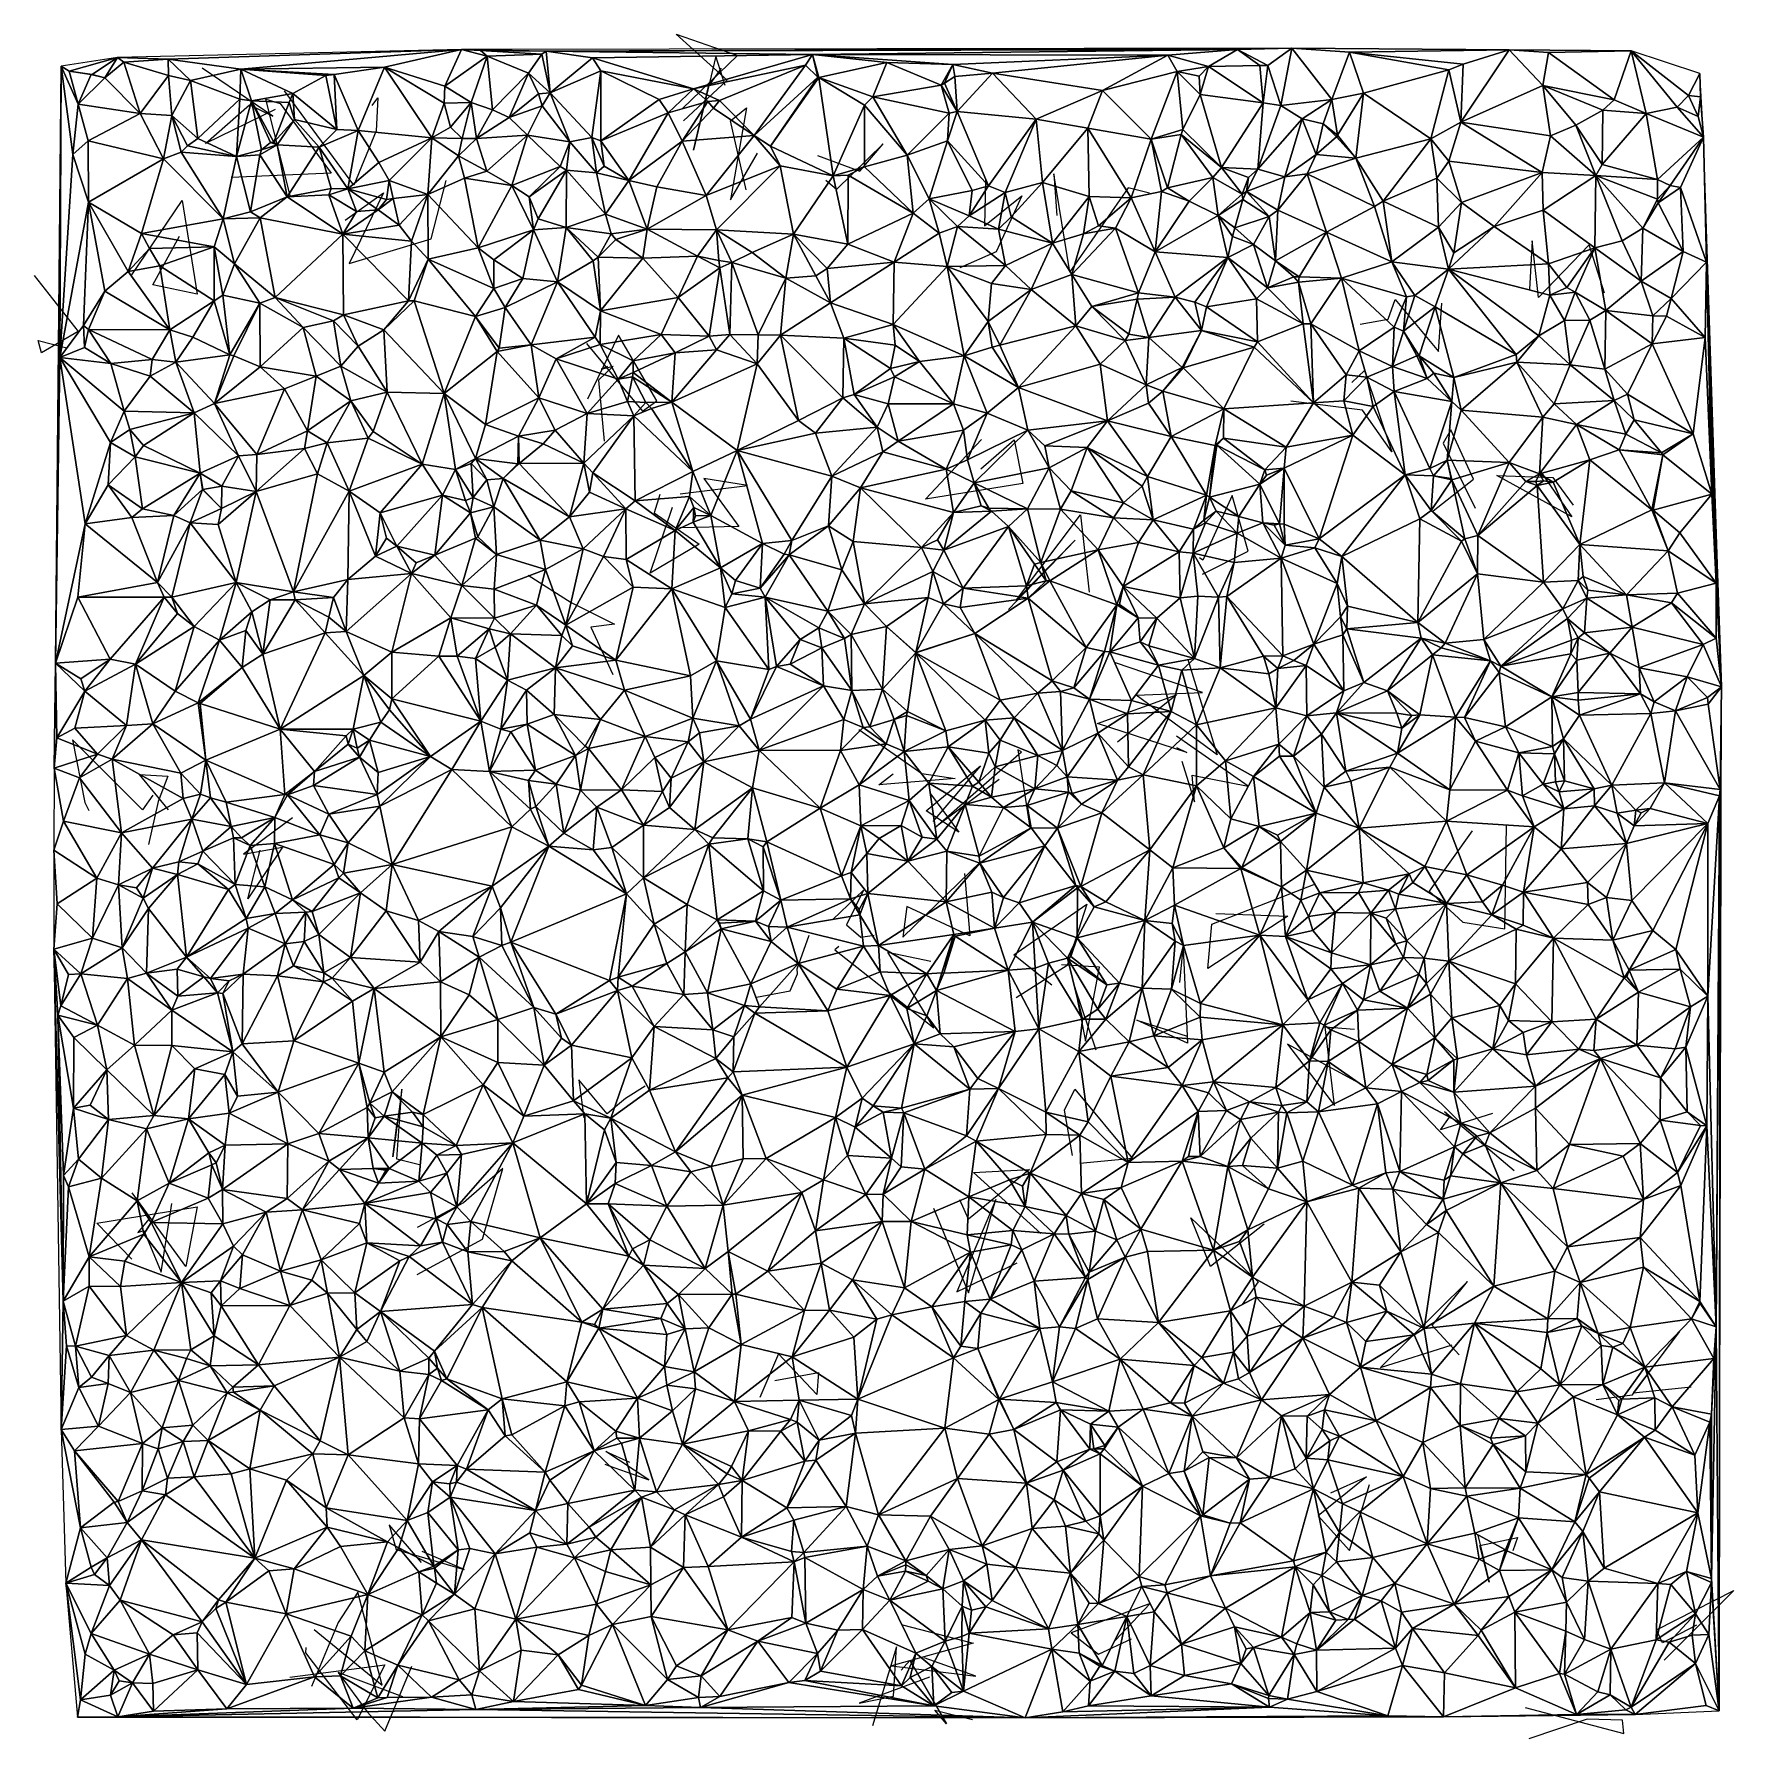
# Model space of a CAD drawing. Header units: metres. Extents: x -15.3 to 15.2, y -15.4 to 15.2.
import ezdxf

# ---------------------------------------------------------------- set-up
doc = ezdxf.new("R2010")
doc.units = ezdxf.units.M
doc.layers.add('CRACKS', color=1, linetype='Continuous')
doc.layers.add('STREET_MESH', color=7, linetype='Continuous')

msp = doc.modelspace()

# ---------------------------------------------------------------- linework, layer by layer
at = {"layer": 'CRACKS'}
for points in [[(-3.675, 13.689, 0.1), (-2.893, 14.421, 0.1), (-3.805, 15.248, 0.1), (-2.705, 14.866, 0.1), (-3.696, 13.915, 0.1)], [(-2.931, 14.326, 0.1), (-3.096, 14.854, 0.1), (-3.498, 13.163, 0.1), (-3.23, 14.308, 0.1), (-2.995, 14.638, 0.1)], [(-11.008, 13.892, 0.1), (-12.261, 13.282, 0.1), (-11.467, 13.98, 0.1), (-11.049, 13.777, 0.1), (-12.319, 14.638, 0.1)], [(-10.735, 12.327, 0.1), (-11.175, 14.078, 0.1), (-10.918, 14, 0.1), (-10.004, 12.752, 0.1), (-11.798, 12.672, 0.1)], [(-9.264, 13.964, 0.1), (-9.162, 14.102, 0.1), (-9.194, 13.513, 0.1), (-9.593, 12.539, 0.1), (-10.839, 14.229, 0.1)], [(-2.553, 12.453, 0.1), (-2.835, 13.689, 0.1), (-2.546, 13.926, 0.1), (-2.831, 12.275, 0.1), (-2.345, 13.108, 0.1)], [(-1.273, 13.069, 0.1), (-0.512, 12.789, 0.1), (-0.093, 13.278, 0.1), (-0.927, 12.456, 0.1), (-1.119, 12.62, 0.1)], [(-9.751, 11.908, 0.1), (-9.064, 12.399, 0.1), (-9.676, 11.131, 0.1), (-8.206, 11.574, 0.1), (-7.935, 12.618, 0.1)], [(1.746, 12.624, 0.1), (1.728, 11.809, 0.1), (2.398, 12.345, 0.1), (1.936, 11.338, 0.1), (1.283, 11.052, 0.1)], [(4.689, 12.393, 0.1), (4.307, 12.488, 0.1), (3.26, 10.979, 0.1), (2.97, 12.739, 0.1), (3.029, 11.99, 0.1)], [(-13.595, 10.911, 0.1), (-12.676, 12.259, 0.1), (-12.41, 10.579, 0.1), (-13.205, 10.747, 0.1), (-12.723, 11.62, 0.1)], [(12.861, 10.597, 0.1), (12.586, 11.467, 0.1), (11.673, 10.518, 0.1), (11.561, 11.538, 0.1), (11.516, 10.663, 0.1)], [(-15.336, 10.914, 0.1), (-14.542, 9.912, 0.1), (-15.204, 9.526, 0.1), (-15.265, 9.749, 0.1), (-14.746, 9.616, 0.1)], [(8.471, 10.041, 0.1), (8.978, 10.128, 0.1), (9.101, 10.486, 0.1), (9.882, 9.55, 0.1), (9.94, 10.419, 0.1)], [(-5.415, 9.696, 0.1), (-4.412, 8.479, 0.1), (-4.157, 8.665, 0.1), (-4.841, 9.843, 0.1), (-5.4, 8.695, 0.1)], [(-5.041, 9.281, 0.1), (-5.155, 9.235, 0.1), (-4.938, 9.29, 0.1), (-5.202, 9.037, 0.1), (-5.101, 7.94, 0.1)], [(8.326, 8.996, 0.1), (8.553, 9.207, 0.1), (9.039, 7.748, 0.1), (8.514, 8.499, 0.1), (7.227, 8.661, 0.1)], [(1.663, 7.442, 0.1), (2.258, 7.963, 0.1), (2.418, 7.179, 0.1), (0.667, 6.901, 0.1), (1.673, 7.973, 0.1)], [(9.786, 6.69, 0.1), (10.505, 7.259, 0.1), (10.099, 8.143, 0.1), (9.964, 7.905, 0.1), (10.538, 6.737, 0.1)], [(11.716, 7.391, 0.1), (12.272, 6.585, 0.1), (10.924, 7.322, 0.1), (11.932, 7.29, 0.1), (12.295, 6.792, 0.1)], [(-3.738, 6.993, 0.1), (-2.525, 7.143, 0.1), (-3.311, 7.273, 0.1), (-2.683, 6.407, 0.1), (-3.744, 6.383, 0.1)], [(-4.1, 6.982, 0.1), (-4.201, 6.653, 0.1), (-3.395, 6.092, 0.1), (-4.274, 5.569, 0.1), (-3.871, 6.756, 0.1)], [(5.642, 5.551, 0.1), (6.46, 5.968, 0.1), (6.172, 6.964, 0.1), (5.647, 5.802, 0.1), (5.591, 5.845, 0.1)], [(2.157, 4.921, 0.1), (3.354, 6.164, 0.1), (2.301, 5.091, 0.1), (3.451, 6.616, 0.1), (3.608, 5.232, 0.1)], [(-6.466, 5.533, 0.1), (-5.692, 5.043, 0.1), (-4.916, 4.656, 0.1), (-5.34, 4.6, 0.1), (-4.946, 3.752, 0.1)], [(5.376, 4.022, 0.1), (5.908, 2.311, 0.1), (4.454, 3.384, 0.1), (5.642, 3.427, 0.1), (4.08, 3.96, 0.1)], [(5.173, 2.439, 0.1), (5.36, 2.35, 0.1), (3.758, 2.875, 0.1), (5.173, 3.387, 0.1), (4.118, 2.539, 0.1)], [(-0.526, 2.767, 0.1), (0.6, 1.977, 0.1), (1.202, 1.884, 0.1), (-0.17, 1.774, 0.1), (0.09, 1.97, 0.1)], [(-13.205, 1.588, 0.1), (-13.388, 1.325, 0.1), (-14.646, 2.58, 0.1), (-14.427, 1.453, 0.1), (-14.352, 1.309, 0.1)], [(5.272, 2.197, 0.1), (5.496, 1.467, 0.1), (5.454, 1.948, 0.1), (6.46, 1.746, 0.1), (5.175, 2.648, 0.1)], [(1.994, 1.87, 0.1), (0.85, 1.013, 0.1), (2.39, 2.362, 0.1), (2.324, 2.402, 0.1), (2.538, 1.041, 0.1)], [(-12.924, 1.32, 0.1), (-13.442, 1.955, 0.1), (-12.935, 1.93, 0.1), (-13.109, 1.474, 0.1), (-13.28, 0.702, 0.1)], [(0.757, 1.608, 0.1), (1.269, 0.921, 0.1), (0.678, 1.306, 0.1), (1.654, 2.114, 0.1), (0.803, 1.112, 0.1)], [(-10.694, 1.182, 0.1), (-11.575, 0.528, 0.1), (-10.876, 0.655, 0.1), (-11.498, -0.273, 0.1), (-11.276, 0.597, 0.1)], [(10.482, 0.948, 0.1), (9.71, -0.14, 0.1), (10.319, -0.694, 0.1), (11.069, -0.814, 0.1), (11.1, 1.046, 0.1)], [(1.366, 0.183, 0.1), (1.464, -0.94, 0.1), (0.333, -0.411, 0.1), (0.261, -0.963, 0.1), (1.661, 0.398, 0.1)], [(-0.998, -0.644, 0.1), (-0.445, -0.118, 0.1), (-0.749, -0.743, 0.1), (-0.491, -0.961, 0.1), (-0.252, -0.926, 0.1)], [(5.883, -0.535, 0.1), (7.174, -0.585, 0.1), (5.738, -1.528, 0.1), (5.81, -0.727, 0.1), (7.643, -0.018, 0.1)], [(2.934, -1.827, 0.1), (2.256, -1.281, 0.1), (3.565, -0.373, 0.1), (3.212, -1.469, 0.1), (2.297, -2.051, 0.1)], [(-2.365, -2.039, 0.1), (-1.76, -1.928, 0.1), (-1.627, -1.622, 0.1), (-1.635, -1.529, 0.1), (-1.422, -0.927, 0.1)], [(-0.89, -1.133, 0.1), (-0.96, -1.189, 0.1), (0.819, -2.591, 0.1), (-0.01, -1.235, 0.1), (0.767, -1.394, 0.1)], [(5.233, -1.776, 0.1), (5.292, -1.162, 0.1), (5.371, -2.863, 0.1), (4.464, -2.454, 0.1), (5.368, -2.742, 0.1)], [(3.735, -2.994, 0.1), (3.35, -1.859, 0.1), (3.54, -2.829, 0.1), (3.791, -1.501, 0.1), (3.11, -1.461, 0.1)], [(8.52, -3.622, 0.1), (7.167, -2.882, 0.1), (8.01, -3.982, 0.1), (7.847, -2.575, 0.1), (8.374, -2.615, 0.1)], [(-4.364, -3.637, 0.1), (-4.716, -3.858, 0.1), (-5.049, -4.134, 0.1), (-5.558, -3.523, 0.1), (-5.465, -4.206, 0.1)], [(-8.418, -5.048, 0.1), (-8.822, -4.95, 0.1), (-8.736, -3.694, 0.1), (-8.895, -4.904, 0.1), (-8.815, -4.284, 0.1)], [(3.309, -4.883, 0.1), (3.166, -4.071, 0.1), (3.347, -3.691, 0.1), (4.386, -4.935, 0.1), (3.442, -5.026, 0.1)], [(10.847, -4.127, 0.1), (9.915, -4.423, 0.1), (10.077, -4.194, 0.1), (9.987, -4.09, 0.1), (11.24, -5.151, 0.1)], [(-8.458, -7.016, 0.1), (-7.283, -6.381, 0.1), (-6.918, -5.114, 0.1), (-7.628, -5.732, 0.1), (-8.458, -6.173, 0.1)], [(2.739, -6.284, 0.1), (1.531, -5.188, 0.1), (2.537, -5.132, 0.1), (1.443, -6.027, 0.1), (1.286, -5.675, 0.1)], [(-13.581, -6.742, 0.1), (-14.21, -6.098, 0.1), (-12.408, -5.805, 0.1), (-12.612, -6.874, 0.1), (-13.572, -5.553, 0.1)], [(-13.274, -6.025, 0.1), (-13.473, -6.264, 0.1), (-13.368, -6.228, 0.1), (-13.055, -6.976, 0.1), (-12.862, -5.744, 0.1)], [(0.812, -5.826, 0.1), (1.441, -7.347, 0.1), (1.931, -5.673, 0.1), (1.229, -7.33, 0.1), (2.316, -6.808, 0.1)], [(6.75, -6.112, 0.1), (5.787, -6.876, 0.1), (5.432, -6.003, 0.1), (6.641, -7.147, 0.1), (6.355, -7.556, 0.1)], [(10.25, -8.463, 0.1), (9.766, -7.934, 0.1), (10.401, -7.142, 0.1), (8.836, -8.689, 0.1), (10.125, -8.28, 0.1)], [(12.712, -9.261, 0.1), (13.363, -9.177, 0.1), (14.206, -8.043, 0.1), (13.374, -9.143, 0.1), (14.418, -9.032, 0.1)], [(-2.035, -8.92, 0.1), (-1.255, -8.778, 0.1), (-1.285, -9.175, 0.1), (-1.973, -8.444, 0.1), (-2.307, -9.225, 0.1)], [(-5.087, -10.422, 0.1), (-5.01, -10.453, 0.1), (-4.298, -10.704, 0.1), (-5.069, -10.197, 0.1), (-4.644, -10.385, 0.1)], [(7.945, -10.935, 0.1), (8.584, -10.649, 0.1), (7.717, -11.351, 0.1), (8.28, -11.975, 0.1), (8.64, -10.787, 0.1)], [(-8.382, -12.188, 0.1), (-8.961, -11.514, 0.1), (-8.836, -11.957, 0.1), (-7.613, -12.314, 0.1), (-8.37, -11.991, 0.1)], [(10.586, -11.698, 0.1), (10.787, -12.543, 0.1), (10.624, -11.881, 0.1), (11.299, -11.741, 0.1), (11.213, -11.979, 0.1)], [(-10.308, -13.392, 0.1), (-9.088, -14.389, 0.1), (-9.526, -12.722, 0.1), (-9.874, -13.266, 0.1), (-10.354, -14.412, 0.1)], [(14.509, -13.312, 0.1), (13.9, -13.63, 0.1), (13.794, -13.396, 0.1), (15.183, -12.691, 0.1), (13.932, -13.941, 0.1)], [(4.077, -13.588, 0.1), (4.703, -12.923, 0.1), (3.286, -13.45, 0.1), (3.776, -13.836, 0.1), (4.37, -13.558, 0.1)], [(0.253, -13.309, 0.1), (1.526, -13.635, 0.1), (0.058, -14.041, 0.1), (1.575, -14.226, 0.1), (0.644, -13.897, 0.1)], [(-10.743, -14.248, 0.1), (-9.041, -14.026, 0.1), (-9.536, -15.014, 0.1), (-10.459, -13.811, 0.1), (-10.448, -13.714, 0.1)], [(0.738, -14.244, 0.1), (-0.521, -14.713, 0.1), (0.092, -14.588, 0.1), (0.148, -13.703, 0.1), (-0.283, -15.122, 0.1)], [(-8.716, -14.6, 0.1), (-9.877, -14.16, 0.1), (-9.355, -14.871, 0.1), (-9.04, -15.218, 0.1), (-8.552, -14.052, 0.1)], [(0.229, -14.12, 0.1), (0.389, -13.945, 0.1), (1.048, -15.084, 0.1), (0.838, -14.836, 0.1), (1.51, -15.006, 0.1)], [(11.438, -14.792, 0.1), (13.209, -15.257, 0.1), (13.183, -15.017, 0.1), (12.548, -14.998, 0.1), (11.502, -15.355, 0.1)]]:
    msp.add_polyline3d(points, dxfattribs=at)
at = {"layer": 'STREET_MESH'}
for points in [[(-7.663, 14.971), (-6.139, 14.939), (7.248, 14.997)], [(7.248, 14.997), (-6.139, 14.939), (6.268, 14.972)], [(6.814, 14.687), (7.248, 14.997), (6.268, 14.972)], [(7.047, 13.965), (7.248, 14.997), (6.814, 14.687)], [(7.047, 13.965), (7.966, 14.077), (7.248, 14.997)], [(7.248, 14.997), (8.282, 14.921), (11.149, 14.965)], [(7.248, 14.997), (11.149, 14.965), (13.341, 14.948)], [(7.248, 14.997), (7.966, 14.077), (8.282, 14.921)], [(-14.706, 14.58), (-13.839, 14.831), (-14.848, 14.671)], [(-14.706, 14.58), (-14.295, 14.524), (-13.839, 14.831)], [(-14.295, 14.524), (-14.065, 14.465), (-13.839, 14.831)], [(-14.065, 14.465), (-13.727, 14.745), (-13.839, 14.831)], [(-13.43, 13.82), (-13.727, 14.745), (-14.065, 14.465)], [(-12.926, 14.8), (-7.663, 14.971), (-13.839, 14.831)], [(-13.727, 14.745), (-12.926, 14.8), (-13.839, 14.831)], [(-13.727, 14.745), (-12.925, 14.502), (-12.926, 14.8)], [(-13.43, 13.82), (-12.925, 14.502), (-13.727, 14.745)], [(-11.622, 14.617), (-7.663, 14.971), (-12.926, 14.8)], [(-11.622, 14.617), (-12.926, 14.8), (-12.529, 14.415)], [(-12.926, 14.8), (-12.925, 14.502), (-12.529, 14.415)], [(-9.046, 14.652), (-7.663, 14.971), (-11.622, 14.617)], [(-7.964, 14.315), (-7.663, 14.971), (-9.046, 14.652)], [(-7.964, 14.315), (-7.204, 14.854), (-7.663, 14.971)], [(-7.204, 14.854), (-7.964, 14.315), (-7.488, 14.021)], [(-6.139, 14.939), (-7.663, 14.971), (-7.319, 14.955)], [(-7.663, 14.971), (-7.204, 14.854), (-7.319, 14.955)], [(-7.104, 13.888), (-7.204, 14.854), (-7.488, 14.021)], [(-6.222, 14.889), (-6.139, 14.939), (-7.319, 14.955)], [(-7.204, 14.854), (-6.222, 14.889), (-7.319, 14.955)], [(-7.204, 14.854), (-6.462, 14.545), (-6.222, 14.889)], [(-7.204, 14.854), (-7.104, 13.888), (-6.462, 14.545)], [(-6.462, 14.545), (-6.068, 14.196), (-6.222, 14.889)], [(-6.068, 14.196), (-6.139, 14.939), (-6.222, 14.889)], [(-6.139, 14.939), (-1.359, 14.881), (6.268, 14.972)], [(-6.139, 14.939), (-6.068, 14.196), (-5.308, 14.821)], [(-1.359, 14.881), (-6.139, 14.939), (-5.308, 14.821)], [(-6.068, 14.196), (-5.159, 14.591), (-5.308, 14.821)], [(-3.495, 14.265), (-1.359, 14.881), (-5.308, 14.821)], [(-5.159, 14.591), (-3.495, 14.265), (-5.308, 14.821)], [(-3.495, 14.265), (-1.484, 14.69), (-1.359, 14.881)], [(-3.495, 14.265), (-3.03, 14.054), (-1.484, 14.69)], [(-3.03, 14.054), (-2.41, 13.428), (-1.484, 14.69)], [(-2.41, 13.428), (-1.263, 14.475), (-1.484, 14.69)], [(-1.484, 14.69), (-1.263, 14.475), (-1.359, 14.881)], [(-1.359, 14.881), (5.018, 14.869), (6.268, 14.972)], [(1.157, 14.701), (-1.359, 14.881), (-0.023, 14.737)], [(-1.359, 14.881), (-1.248, 14.471), (-0.023, 14.737)], [(1.157, 14.701), (5.018, 14.869), (-1.359, 14.881)], [(-1.263, 14.475), (-1.248, 14.471), (-1.359, 14.881)], [(-1.248, 14.471), (-0.276, 14.121), (-0.023, 14.737)], [(-0.276, 14.121), (0.952, 14.334), (-0.023, 14.737)], [(0.952, 14.334), (1.157, 14.701), (-0.023, 14.737)], [(0.952, 14.334), (1.012, 14.369), (1.157, 14.701)], [(1.012, 14.369), (1.196, 14.488), (1.157, 14.701)], [(5.018, 14.869), (1.157, 14.701), (1.869, 14.549)], [(1.157, 14.701), (1.196, 14.488), (1.869, 14.549)], [(3.845, 14.233), (5.018, 14.869), (1.869, 14.549)], [(5.189, 14.579), (5.018, 14.869), (3.845, 14.233)], [(5.018, 14.869), (5.747, 14.669), (6.268, 14.972)], [(5.018, 14.869), (5.189, 14.579), (5.747, 14.669)], [(5.747, 14.669), (6.669, 14.683), (6.268, 14.972)], [(6.669, 14.683), (6.814, 14.687), (6.268, 14.972)], [(8.282, 14.921), (7.966, 14.077), (8.534, 14.186)], [(8.282, 14.921), (10.322, 14.711), (11.149, 14.965)], [(8.282, 14.921), (8.534, 14.186), (10.065, 14.604)], [(10.322, 14.711), (8.282, 14.921), (10.065, 14.604)], [(10.282, 13.666), (10.322, 14.711), (10.065, 14.604)], [(11.149, 14.965), (10.282, 13.666), (11.754, 14.323)], [(10.322, 14.711), (10.282, 13.666), (11.149, 14.965)], [(13.341, 14.948), (11.149, 14.965), (11.853, 14.919)], [(11.149, 14.965), (11.754, 14.323), (11.853, 14.919)], [(11.754, 14.323), (13.034, 14.07), (11.853, 14.919)], [(13.034, 14.07), (13.341, 14.948), (11.853, 14.919)], [(13.034, 14.07), (13.61, 13.822), (13.341, 14.948)], [(13.341, 14.948), (14.366, 14.146), (14.574, 14.542)], [(14.366, 14.146), (13.341, 14.948), (14.167, 13.936)], [(13.341, 14.948), (13.61, 13.822), (14.167, 13.936)], [(-14.978, 2.069), (-14.954, 3.953), (-14.848, 14.671)], [(-14.954, 3.953), (-14.871, 9.442), (-14.848, 14.671)], [(-14.871, 9.442), (-14.64, 13.084), (-14.848, 14.671)], [(-14.545, 13.991), (-14.706, 14.58), (-14.848, 14.671)], [(-14.64, 13.084), (-14.545, 13.991), (-14.848, 14.671)], [(-14.311, 14.52), (-14.295, 14.524), (-14.706, 14.58)], [(-14.545, 13.991), (-14.311, 14.52), (-14.706, 14.58)], [(-14.311, 14.52), (-14.545, 13.991), (-14.065, 14.465)], [(-14.545, 13.991), (-13.43, 13.82), (-14.065, 14.465)], [(-14.295, 14.524), (-14.311, 14.52), (-14.065, 14.465)], [(-12.925, 14.502), (-13.43, 13.82), (-12.861, 13.788)], [(-12.925, 14.502), (-12.861, 13.788), (-12.529, 14.415)], [(-12.861, 13.788), (-12.395, 13.376), (-12.529, 14.415)], [(-11.639, 14.081), (-11.622, 14.617), (-12.529, 14.415)], [(-12.395, 13.376), (-11.639, 14.081), (-12.529, 14.415)], [(-11.622, 14.617), (-11.639, 14.081), (-11.434, 14.05)], [(-9.046, 14.652), (-11.622, 14.617), (-9.947, 14.52)], [(-10.688, 14.179), (-11.622, 14.617), (-11.434, 14.05)], [(-11.622, 14.617), (-10.096, 14.507), (-9.947, 14.52)], [(-10.688, 14.179), (-10.096, 14.507), (-11.622, 14.617)], [(-9.898, 13.536), (-10.096, 14.507), (-10.688, 14.179)], [(-10.096, 14.507), (-9.898, 13.536), (-9.947, 14.52)], [(-9.52, 13.517), (-9.046, 14.652), (-9.947, 14.52)], [(-9.898, 13.536), (-9.52, 13.517), (-9.947, 14.52)], [(-8.192, 13.388), (-9.046, 14.652), (-9.52, 13.517)], [(-8.192, 13.388), (-7.972, 14.007), (-9.046, 14.652)], [(-7.972, 14.007), (-7.964, 14.315), (-9.046, 14.652)], [(-6.462, 14.545), (-7.104, 13.888), (-6.808, 13.752)], [(-6.277, 14.176), (-6.462, 14.545), (-6.808, 13.752)], [(-6.462, 14.545), (-6.277, 14.176), (-6.068, 14.196)], [(-5.159, 14.591), (-6.068, 14.196), (-5.321, 13.395)], [(-5.163, 13.33), (-5.159, 14.591), (-5.321, 13.395)], [(-5.163, 13.33), (-4.112, 14.074), (-5.159, 14.591)], [(-5.159, 14.591), (-4.112, 14.074), (-3.495, 14.265)], [(-1.263, 14.475), (-2.41, 13.428), (-2.113, 13.238)], [(-1.248, 14.471), (-1.263, 14.475), (-2.113, 13.238)], [(-0.991, 12.702), (-1.248, 14.471), (-2.113, 13.238)], [(-0.276, 14.121), (-1.248, 14.471), (-0.429, 13.975)], [(-1.248, 14.471), (-0.991, 12.702), (-0.429, 13.975)], [(1.196, 14.488), (1.012, 14.369), (1.239, 13.858)], [(1.196, 14.488), (1.239, 13.858), (1.869, 14.549)], [(1.239, 13.858), (2.654, 13.719), (1.869, 14.549)], [(2.654, 13.719), (3.845, 14.233), (1.869, 14.549)], [(4.718, 13.361), (5.189, 14.579), (3.845, 14.233)], [(5.286, 13.536), (5.189, 14.579), (4.718, 13.361)], [(5.189, 14.579), (5.581, 14.492), (5.747, 14.669)], [(5.581, 14.492), (5.189, 14.579), (5.599, 14.163)], [(5.189, 14.579), (5.286, 13.536), (5.599, 14.163)], [(5.581, 14.492), (5.599, 14.163), (5.747, 14.669)], [(5.599, 14.163), (6.731, 14.016), (5.747, 14.669)], [(6.731, 14.016), (6.669, 14.683), (5.747, 14.669)], [(6.669, 14.683), (6.731, 14.016), (6.814, 14.687)], [(6.731, 14.016), (7.047, 13.965), (6.814, 14.687)], [(8.534, 14.186), (9.74, 13.371), (10.065, 14.604)], [(9.74, 13.371), (10.282, 13.666), (10.065, 14.604)], [(14.366, 14.146), (14.585, 14.124), (14.574, 14.542)], [(14.585, 14.124), (14.64, 13.4), (14.574, 14.542)], [(-11.639, 14.081), (-12.395, 13.376), (-11.7, 13.051)], [(-11.434, 14.05), (-11.639, 14.081), (-11.7, 13.051)], [(-10.755, 14.02), (-10.688, 14.179), (-11.434, 14.05)], [(-10.755, 14.02), (-10.659, 13.716), (-10.688, 14.179)], [(-10.659, 13.716), (-9.898, 13.536), (-10.688, 14.179)], [(-7.488, 14.021), (-7.964, 14.315), (-7.972, 14.007)], [(-6.277, 14.176), (-6.808, 13.752), (-6.214, 13.96)], [(-6.068, 14.196), (-6.277, 14.176), (-6.214, 13.96)], [(-5.715, 13.313), (-6.068, 14.196), (-6.214, 13.96)], [(-6.068, 14.196), (-5.715, 13.313), (-5.321, 13.395)], [(-4.112, 14.074), (-3.953, 13.837), (-3.495, 14.265)], [(-3.953, 13.837), (-3.238, 14.038), (-3.495, 14.265)], [(-3.238, 14.038), (-3.03, 14.054), (-3.495, 14.265)], [(0.339, 13.075), (-0.276, 14.121), (-0.429, 13.975)], [(-0.276, 14.121), (1.096, 13.828), (0.952, 14.334)], [(1.096, 13.828), (-0.276, 14.121), (0.339, 13.075)], [(1.239, 13.858), (1.012, 14.369), (0.952, 14.334)], [(1.096, 13.828), (1.239, 13.858), (0.952, 14.334)], [(2.654, 13.719), (3.586, 13.558), (3.845, 14.233)], [(3.586, 13.558), (4.718, 13.361), (3.845, 14.233)], [(5.286, 13.536), (5.982, 12.855), (5.599, 14.163)], [(5.982, 12.855), (6.731, 14.016), (5.599, 14.163)], [(7.966, 14.077), (8.065, 13.433), (8.534, 14.186)], [(8.065, 13.433), (8.392, 13.024), (8.534, 14.186)], [(8.392, 13.024), (9.74, 13.371), (8.534, 14.186)], [(10.282, 13.666), (11.893, 13.422), (11.754, 14.323)], [(12.83, 13.88), (11.754, 14.323), (12.344, 13.612)], [(13.034, 14.07), (11.754, 14.323), (12.83, 13.88)], [(11.754, 14.323), (11.893, 13.422), (12.344, 13.612)], [(14.539, 13.771), (14.366, 14.146), (14.167, 13.936)], [(14.366, 14.146), (14.539, 13.771), (14.585, 14.124)], [(14.585, 14.124), (14.539, 13.771), (14.64, 13.4)], [(-14.545, 13.991), (-14.64, 13.084), (-14.362, 13.332)], [(-13.43, 13.82), (-14.545, 13.991), (-14.362, 13.332)], [(-13.43, 13.82), (-14.362, 13.332), (-13.015, 13.011)], [(-12.861, 13.788), (-13.43, 13.82), (-13.015, 13.011)], [(-12.696, 13.13), (-12.861, 13.788), (-13.015, 13.011)], [(-12.861, 13.788), (-12.579, 13.24), (-12.395, 13.376)], [(-12.696, 13.13), (-12.579, 13.24), (-12.861, 13.788)], [(-11.252, 13.173), (-11.434, 14.05), (-11.7, 13.051)], [(-11.029, 13.308), (-10.755, 14.02), (-11.434, 14.05)], [(-11.09, 13.301), (-11.029, 13.308), (-11.434, 14.05)], [(-11.252, 13.173), (-11.09, 13.301), (-11.434, 14.05)], [(-10.659, 13.716), (-10.755, 14.02), (-11.029, 13.308)], [(-7.972, 14.007), (-8.192, 13.388), (-7.858, 13.58)], [(-7.488, 14.021), (-7.972, 14.007), (-7.858, 13.58)], [(-7.653, 13.375), (-7.488, 14.021), (-7.858, 13.58)], [(-7.653, 13.375), (-7.395, 13.377), (-7.488, 14.021)], [(-7.395, 13.377), (-7.104, 13.888), (-7.488, 14.021)], [(-7.104, 13.888), (-7.395, 13.377), (-6.808, 13.752)], [(-6.808, 13.752), (-6.476, 13.431), (-6.214, 13.96)], [(-6.476, 13.431), (-5.715, 13.313), (-6.214, 13.96)], [(-4.112, 14.074), (-5.163, 13.33), (-3.953, 13.837)], [(-5.163, 13.33), (-4.655, 12.62), (-3.953, 13.837)], [(-4.655, 12.62), (-3.702, 13.328), (-3.953, 13.837)], [(-3.702, 13.328), (-3.238, 14.038), (-3.953, 13.837)], [(-3.702, 13.328), (-3.136, 13.916), (-3.238, 14.038)], [(-3.136, 13.916), (-3.702, 13.328), (-2.41, 13.428)], [(-3.238, 14.038), (-3.136, 13.916), (-3.03, 14.054)], [(-3.136, 13.916), (-2.41, 13.428), (-3.03, 14.054)], [(-0.429, 13.975), (-0.991, 12.702), (-0.425, 12.864)], [(0.339, 13.075), (-0.429, 13.975), (-0.425, 12.864)], [(1.096, 13.828), (0.339, 13.075), (1.065, 13.333)], [(1.798, 12.525), (1.239, 13.858), (1.065, 13.333)], [(1.239, 13.858), (1.096, 13.828), (1.065, 13.333)], [(1.798, 12.525), (2.654, 13.719), (1.239, 13.858)], [(6.731, 14.016), (5.982, 12.855), (6.637, 12.823)], [(7.047, 13.965), (6.731, 14.016), (6.637, 12.823)], [(7.433, 13.73), (7.047, 13.965), (6.637, 12.823)], [(7.966, 14.077), (7.047, 13.965), (7.433, 13.73)], [(7.81, 13.636), (7.966, 14.077), (7.433, 13.73)], [(7.81, 13.636), (8.065, 13.433), (7.966, 14.077)], [(12.82, 12.907), (12.83, 13.88), (12.344, 13.612)], [(13.61, 13.822), (12.83, 13.88), (12.82, 12.907)], [(13.61, 13.822), (12.82, 12.907), (13.811, 12.637)], [(13.034, 14.07), (12.83, 13.88), (13.61, 13.822)], [(14.167, 13.936), (13.61, 13.822), (14.64, 13.4)], [(13.61, 13.822), (13.811, 12.637), (14.64, 13.4)], [(14.539, 13.771), (14.167, 13.936), (14.64, 13.4)], [(-10.973, 13.262), (-10.659, 13.716), (-11.029, 13.308)], [(-10.659, 13.716), (-10.973, 13.262), (-10.22, 13.221)], [(-9.898, 13.536), (-10.659, 13.716), (-10.22, 13.221)], [(-9.52, 13.517), (-9.898, 13.536), (-10.22, 13.221)], [(-9.702, 12.473), (-9.52, 13.517), (-10.22, 13.221)], [(-9.702, 12.473), (-9.148, 12.945), (-9.52, 13.517)], [(-9.148, 12.945), (-8.192, 13.388), (-9.52, 13.517)], [(-8.192, 13.388), (-7.653, 13.375), (-7.858, 13.58)], [(-7.395, 13.377), (-6.476, 13.431), (-6.808, 13.752)], [(2.097, 12.403), (2.654, 13.719), (1.798, 12.525)], [(2.654, 13.719), (2.097, 12.403), (2.768, 12.585)], [(3.586, 13.558), (2.654, 13.719), (2.768, 12.585)], [(3.586, 13.558), (2.768, 12.585), (3.607, 12.335)], [(4.361, 12.309), (3.586, 13.558), (3.607, 12.335)], [(3.586, 13.558), (4.361, 12.309), (4.718, 13.361)], [(5.26, 13.447), (5.286, 13.536), (4.718, 13.361)], [(5.286, 13.536), (5.26, 13.447), (5.982, 12.855)], [(7.433, 13.73), (6.637, 12.823), (7.12, 12.687)], [(7.682, 13.085), (7.433, 13.73), (7.12, 12.687)], [(7.682, 13.085), (7.81, 13.636), (7.433, 13.73)], [(7.81, 13.636), (7.682, 13.085), (8.048, 13.401)], [(8.065, 13.433), (7.81, 13.636), (8.048, 13.401)], [(9.74, 13.371), (10.067, 12.966), (10.282, 13.666)], [(10.067, 12.966), (11.743, 12.761), (10.282, 13.666)], [(11.743, 12.761), (11.893, 13.422), (10.282, 13.666)], [(12.344, 13.612), (11.893, 13.422), (12.705, 12.71)], [(12.82, 12.907), (12.344, 13.612), (12.705, 12.71)], [(-14.362, 13.332), (-14.64, 13.084), (-14.361, 12.229)], [(-14.362, 13.332), (-14.361, 12.229), (-13.015, 13.011)], [(-12.579, 13.24), (-12.696, 13.13), (-11.7, 13.051)], [(-12.395, 13.376), (-12.579, 13.24), (-11.7, 13.051)], [(-11.282, 13.08), (-11.252, 13.173), (-11.7, 13.051)], [(-11.282, 13.08), (-10.973, 13.262), (-11.252, 13.173)], [(-10.794, 12.329), (-10.973, 13.262), (-11.282, 13.08)], [(-10.973, 13.262), (-11.09, 13.301), (-11.252, 13.173)], [(-11.09, 13.301), (-10.973, 13.262), (-11.029, 13.308)], [(-10.973, 13.262), (-10.794, 12.329), (-10.22, 13.221)], [(-10.794, 12.329), (-10.005, 12.478), (-10.22, 13.221)], [(-10.005, 12.478), (-9.702, 12.473), (-10.22, 13.221)], [(-9.148, 12.945), (-8.961, 12.62), (-8.192, 13.388)], [(-8.961, 12.62), (-8.265, 12.371), (-8.192, 13.388)], [(-8.265, 12.371), (-7.715, 13.06), (-8.192, 13.388)], [(-7.715, 13.06), (-7.653, 13.375), (-8.192, 13.388)], [(-7.395, 13.377), (-7.715, 13.06), (-7.207, 12.785)], [(-7.395, 13.377), (-7.653, 13.375), (-7.715, 13.06)], [(-6.476, 13.431), (-7.395, 13.377), (-7.207, 12.785)], [(-6.761, 12.529), (-6.476, 13.431), (-7.207, 12.785)], [(-5.889, 12.871), (-6.476, 13.431), (-6.761, 12.529)], [(-5.715, 13.313), (-6.476, 13.431), (-5.889, 12.871)], [(-5.715, 13.313), (-5.889, 12.871), (-5.774, 12.805)], [(-5.241, 12.76), (-5.715, 13.313), (-5.774, 12.805)], [(-5.715, 13.313), (-5.241, 12.76), (-5.321, 13.395)], [(-5.241, 12.76), (-5.103, 12.876), (-5.321, 13.395)], [(-5.103, 12.876), (-5.163, 13.33), (-5.321, 13.395)], [(-4.655, 12.62), (-5.163, 13.33), (-5.103, 12.876)], [(-3.702, 13.328), (-4.655, 12.62), (-4.157, 12.508)], [(-3.271, 12.349), (-3.702, 13.328), (-4.157, 12.508)], [(-2.41, 13.428), (-3.702, 13.328), (-3.271, 12.349)], [(-2.41, 13.428), (-3.271, 12.349), (-1.943, 12.881)], [(-2.41, 13.428), (-1.943, 12.881), (-2.113, 13.238)], [(-1.943, 12.881), (-0.991, 12.702), (-2.113, 13.238)], [(0.339, 13.075), (0.734, 12.289), (1.065, 13.333)], [(1.065, 13.333), (0.734, 12.289), (1.509, 12.443)], [(1.798, 12.525), (1.065, 13.333), (1.509, 12.443)], [(4.361, 12.309), (4.903, 12.424), (4.718, 13.361)], [(5.016, 12.486), (5.26, 13.447), (4.718, 13.361)], [(4.903, 12.424), (5.016, 12.486), (4.718, 13.361)], [(5.26, 13.447), (5.016, 12.486), (5.829, 12.672)], [(5.982, 12.855), (5.26, 13.447), (5.829, 12.672)], [(8.048, 13.401), (7.682, 13.085), (8.392, 13.024)], [(8.065, 13.433), (8.048, 13.401), (8.392, 13.024)], [(8.392, 13.024), (8.886, 12.247), (9.74, 13.371)], [(9.74, 13.371), (8.886, 12.247), (9.849, 12.66)], [(10.067, 12.966), (9.74, 13.371), (9.849, 12.66)], [(11.893, 13.422), (11.743, 12.761), (12.705, 12.71)], [(13.811, 12.637), (14.041, 12.53), (14.64, 13.4)], [(14.041, 12.53), (14.226, 12.492), (14.64, 13.4)], [(14.226, 12.492), (14.689, 11.153), (14.64, 13.4)], [(14.64, 13.4), (14.689, 11.153), (14.962, 3.528)], [(-14.361, 12.229), (-14.64, 13.084), (-14.871, 9.442)], [(-13.015, 13.011), (-14.361, 12.229), (-13.409, 11.671)], [(-11.941, 11.931), (-13.015, 13.011), (-13.409, 11.671)], [(-11.941, 11.931), (-12.696, 13.13), (-13.015, 13.011)], [(-12.696, 13.13), (-11.941, 11.931), (-11.7, 13.051)], [(-11.941, 11.931), (-11.45, 12.056), (-11.7, 13.051)], [(-11.45, 12.056), (-11.282, 13.08), (-11.7, 13.051)], [(-11.45, 12.056), (-10.794, 12.329), (-11.282, 13.08)], [(-8.961, 12.62), (-9.148, 12.945), (-9.702, 12.473)], [(-7.715, 13.06), (-8.265, 12.371), (-7.606, 12.662)], [(-7.207, 12.785), (-7.715, 13.06), (-7.606, 12.662)], [(-5.889, 12.871), (-6.761, 12.529), (-6.445, 12.329)], [(-5.774, 12.805), (-5.889, 12.871), (-6.445, 12.329)], [(-5.241, 12.76), (-4.655, 12.62), (-5.103, 12.876)], [(-1.943, 12.881), (-3.271, 12.349), (-3.084, 11.737)], [(-1.943, 12.881), (-3.084, 11.737), (-1.703, 11.656)], [(-0.991, 12.702), (-1.943, 12.881), (-1.703, 11.656)], [(-0.991, 12.702), (-0.721, 12.715), (-0.425, 12.864)], [(-0.425, 12.864), (-0.721, 12.715), (0.447, 12.036)], [(0.339, 13.075), (-0.425, 12.864), (0.447, 12.036)], [(0.734, 12.289), (0.339, 13.075), (0.447, 12.036)], [(6.353, 12.374), (5.982, 12.855), (5.829, 12.672)], [(6.637, 12.823), (5.982, 12.855), (6.465, 12.676)], [(5.982, 12.855), (6.353, 12.374), (6.465, 12.676)], [(7.523, 12.738), (7.682, 13.085), (7.12, 12.687)], [(7.682, 13.085), (7.523, 12.738), (8.392, 13.024)], [(8.392, 13.024), (7.523, 12.738), (8.733, 12.155)], [(8.886, 12.247), (8.392, 13.024), (8.733, 12.155)], [(10.295, 12.226), (10.067, 12.966), (9.849, 12.66)], [(10.295, 12.226), (11.743, 12.761), (10.067, 12.966)], [(12.82, 12.907), (12.705, 12.71), (13.811, 12.637)], [(-9.008, 12.279), (-8.961, 12.62), (-9.702, 12.473)], [(-8.961, 12.62), (-9.008, 12.279), (-8.891, 12.296)], [(-8.265, 12.371), (-8.961, 12.62), (-8.891, 12.296)], [(-8.265, 12.371), (-7.362, 11.411), (-7.606, 12.662)], [(-6.761, 12.529), (-7.207, 12.785), (-7.606, 12.662)], [(-7.362, 11.411), (-6.761, 12.529), (-7.606, 12.662)], [(-6.284, 11.933), (-5.774, 12.805), (-6.445, 12.329)], [(-6.284, 11.933), (-5.781, 11.778), (-5.774, 12.805)], [(-5.774, 12.805), (-5.781, 11.778), (-5.077, 12.014)], [(-5.241, 12.76), (-5.774, 12.805), (-5.077, 12.014)], [(-4.655, 12.62), (-5.241, 12.76), (-5.077, 12.014)], [(-4.329, 11.749), (-4.655, 12.62), (-5.077, 12.014)], [(-4.655, 12.62), (-4.329, 11.749), (-4.157, 12.508)], [(-0.991, 12.702), (-1.703, 11.656), (-0.725, 11.48)], [(-0.721, 12.715), (-0.991, 12.702), (-0.725, 11.48)], [(-0.721, 12.715), (-0.725, 11.48), (0.447, 12.036)], [(2.097, 12.403), (2.205, 11.966), (2.768, 12.585)], [(2.205, 11.966), (2.947, 11.495), (2.768, 12.585)], [(2.768, 12.585), (2.947, 11.495), (3.607, 12.335)], [(5.016, 12.486), (5.402, 12.247), (5.829, 12.672)], [(5.402, 12.247), (5.925, 11.99), (5.829, 12.672)], [(5.925, 11.99), (6.353, 12.374), (5.829, 12.672)], [(6.353, 12.374), (6.433, 12.42), (6.465, 12.676)], [(6.637, 12.823), (6.433, 12.42), (7.12, 12.687)], [(6.433, 12.42), (6.637, 12.823), (6.465, 12.676)], [(6.433, 12.42), (6.996, 12.089), (7.12, 12.687)], [(6.996, 12.089), (7.523, 12.738), (7.12, 12.687)], [(7.867, 11.692), (7.523, 12.738), (6.996, 12.089)], [(7.523, 12.738), (7.867, 11.692), (8.733, 12.155)], [(8.886, 12.247), (9.88, 11.784), (9.849, 12.66)], [(9.88, 11.784), (10.295, 12.226), (9.849, 12.66)], [(11.743, 12.761), (10.295, 12.226), (10.88, 11.793)], [(11.743, 12.761), (10.88, 11.793), (11.76, 12.09)], [(11.743, 12.761), (11.76, 12.09), (12.705, 12.71)], [(11.76, 12.09), (12.689, 11.409), (12.705, 12.71)], [(12.689, 11.409), (13.174, 11.54), (12.705, 12.71)], [(13.174, 11.54), (13.55, 11.763), (12.705, 12.71)], [(12.705, 12.71), (13.812, 12.288), (13.811, 12.637)], [(13.55, 11.763), (13.812, 12.288), (12.705, 12.71)], [(13.812, 12.288), (14.041, 12.53), (13.811, 12.637)], [(-11.45, 12.056), (-11.274, 11.949), (-10.794, 12.329)], [(-11.274, 11.949), (-9.795, 11.657), (-10.794, 12.329)], [(-10.005, 12.478), (-10.794, 12.329), (-10.042, 12.363)], [(-10.794, 12.329), (-9.795, 11.657), (-10.042, 12.363)], [(-9.702, 12.473), (-10.005, 12.478), (-10.042, 12.363)], [(-9.55, 12.063), (-9.702, 12.473), (-10.042, 12.363)], [(-9.795, 11.657), (-9.55, 12.063), (-10.042, 12.363)], [(-9.55, 12.063), (-9.161, 12.091), (-9.702, 12.473)], [(-9.161, 12.091), (-9.008, 12.279), (-9.702, 12.473)], [(-9.008, 12.279), (-9.161, 12.091), (-8.891, 12.296)], [(-9.161, 12.091), (-8.784, 11.819), (-8.891, 12.296)], [(-8.784, 11.819), (-8.265, 12.371), (-8.891, 12.296)], [(-8.784, 11.819), (-8.561, 11.532), (-8.265, 12.371)], [(-8.265, 12.371), (-8.561, 11.532), (-8.259, 11.21)], [(-7.362, 11.411), (-8.265, 12.371), (-8.259, 11.21)], [(-6.761, 12.529), (-7.362, 11.411), (-6.367, 11.735)], [(-6.761, 12.529), (-6.367, 11.735), (-6.445, 12.329)], [(-6.367, 11.735), (-6.284, 11.933), (-6.445, 12.329)], [(-4.329, 11.749), (-3.271, 12.349), (-4.157, 12.508)], [(-3.271, 12.349), (-4.329, 11.749), (-3.084, 11.737)], [(0.917, 11.677), (0.734, 12.289), (0.447, 12.036)], [(0.734, 12.289), (1.453, 11.987), (1.509, 12.443)], [(1.242, 11.797), (0.734, 12.289), (0.917, 11.677)], [(1.242, 11.797), (1.453, 11.987), (0.734, 12.289)], [(1.453, 11.987), (1.798, 12.525), (1.509, 12.443)], [(2.097, 12.403), (1.798, 12.525), (1.453, 11.987)], [(1.982, 11.749), (2.097, 12.403), (1.453, 11.987)], [(2.097, 12.403), (1.982, 11.749), (2.205, 11.966)], [(2.947, 11.495), (3.506, 11.665), (3.607, 12.335)], [(3.506, 11.665), (3.776, 11.809), (3.607, 12.335)], [(3.776, 11.809), (4.361, 12.309), (3.607, 12.335)], [(4.082, 11.765), (4.361, 12.309), (3.776, 11.809)], [(4.361, 12.309), (4.082, 11.765), (4.79, 11.337)], [(4.903, 12.424), (4.361, 12.309), (4.79, 11.337)], [(5.402, 12.247), (4.903, 12.424), (4.79, 11.337)], [(5.925, 11.99), (5.402, 12.247), (4.79, 11.337)], [(5.402, 12.247), (5.016, 12.486), (4.903, 12.424)], [(6.353, 12.374), (5.925, 11.99), (6.367, 12.279)], [(6.367, 12.279), (5.925, 11.99), (6.223, 11.773)], [(6.836, 11.974), (6.367, 12.279), (6.223, 11.773)], [(6.353, 12.374), (6.367, 12.279), (6.433, 12.42)], [(6.433, 12.42), (6.367, 12.279), (6.836, 11.974)], [(6.433, 12.42), (6.836, 11.974), (6.996, 12.089)], [(8.886, 12.247), (8.733, 12.155), (9.041, 11.159)], [(9.88, 11.784), (8.886, 12.247), (9.041, 11.159)], [(13.812, 12.288), (13.55, 11.763), (13.822, 12.217)], [(13.812, 12.288), (13.822, 12.217), (14.041, 12.53)], [(14.041, 12.53), (13.822, 12.217), (14.226, 12.492)], [(13.822, 12.217), (14.269, 11.344), (14.226, 12.492)], [(14.226, 12.492), (14.269, 11.344), (14.689, 11.153)], [(-14.447, 10.02), (-14.361, 12.229), (-14.871, 9.442)], [(-14.361, 12.229), (-14.447, 10.02), (-14.065, 10.635)], [(-14.361, 12.229), (-13.645, 10.987), (-13.409, 11.671)], [(-14.361, 12.229), (-14.065, 10.635), (-13.645, 10.987)], [(-11.274, 11.949), (-11.45, 12.056), (-11.941, 11.931)], [(-11.74, 11.125), (-11.274, 11.949), (-11.941, 11.931)], [(-11.74, 11.125), (-11.009, 10.518), (-11.274, 11.949)], [(-11.009, 10.518), (-9.795, 11.657), (-11.274, 11.949)], [(-9.795, 11.657), (-9.161, 12.091), (-9.55, 12.063)], [(-9.161, 12.091), (-9.795, 11.657), (-8.784, 11.819)], [(-5.781, 11.778), (-4.975, 11.665), (-5.077, 12.014)], [(-4.975, 11.665), (-4.329, 11.749), (-5.077, 12.014)], [(-0.725, 11.48), (0.104, 11.153), (0.447, 12.036)], [(0.104, 11.153), (0.917, 11.677), (0.447, 12.036)], [(1.242, 11.797), (1.982, 11.749), (1.453, 11.987)], [(1.982, 11.749), (2.947, 11.495), (2.205, 11.966)], [(5.925, 11.99), (4.79, 11.337), (6.099, 11.238)], [(5.925, 11.99), (6.182, 11.615), (6.223, 11.773)], [(6.182, 11.615), (5.925, 11.99), (6.099, 11.238)], [(6.557, 11.474), (6.836, 11.974), (6.223, 11.773)], [(6.952, 11.178), (6.836, 11.974), (6.557, 11.474)], [(6.836, 11.974), (6.952, 11.178), (6.996, 12.089)], [(6.952, 11.178), (7.867, 11.692), (6.996, 12.089)], [(8.733, 12.155), (7.867, 11.692), (9.041, 11.159)], [(10.153, 11.324), (10.295, 12.226), (9.88, 11.784)], [(10.295, 12.226), (10.153, 11.324), (10.88, 11.793)], [(10.88, 11.793), (11.854, 11.123), (11.76, 12.09)], [(11.76, 12.09), (11.854, 11.123), (12.689, 11.409)], [(13.822, 12.217), (13.55, 11.763), (14.269, 11.344)], [(-13.645, 10.987), (-13.262, 11.399), (-13.409, 11.671)], [(-12.104, 11.427), (-11.941, 11.931), (-13.409, 11.671)], [(-13.262, 11.399), (-12.104, 11.427), (-13.409, 11.671)], [(-12.104, 11.427), (-11.74, 11.125), (-11.941, 11.931)], [(-9.795, 11.657), (-11.009, 10.518), (-9.779, 10.209)], [(-8.784, 11.819), (-9.795, 11.657), (-8.561, 11.532)], [(-8.561, 11.532), (-9.795, 11.657), (-8.615, 10.46)], [(-9.795, 11.657), (-9.779, 10.209), (-8.615, 10.46)], [(-7.362, 11.411), (-7.08, 11.199), (-6.367, 11.735)], [(-7.08, 11.199), (-6.559, 10.861), (-6.367, 11.735)], [(-6.367, 11.735), (-6.559, 10.861), (-5.939, 10.802)], [(-5.781, 11.778), (-6.284, 11.933), (-6.367, 11.735)], [(-5.781, 11.778), (-6.367, 11.735), (-5.939, 10.802)], [(-5.298, 11.178), (-5.781, 11.778), (-5.939, 10.802)], [(-5.781, 11.778), (-5.298, 11.178), (-5.209, 11.244)], [(-4.975, 11.665), (-5.781, 11.778), (-5.209, 11.244)], [(-4.894, 11.56), (-4.975, 11.665), (-5.209, 11.244)], [(-4.329, 11.749), (-4.975, 11.665), (-4.894, 11.56)], [(-4.329, 11.749), (-4.894, 11.56), (-4.406, 11.226)], [(-3.423, 11.261), (-4.329, 11.749), (-4.406, 11.226)], [(-4.329, 11.749), (-3.423, 11.261), (-3.084, 11.737)], [(-3.423, 11.261), (-3.043, 11.186), (-3.084, 11.737)], [(-3.084, 11.737), (-2.442, 11.325), (-1.703, 11.656)], [(-2.806, 11.146), (-2.442, 11.325), (-3.084, 11.737)], [(-3.043, 11.186), (-2.806, 11.146), (-3.084, 11.737)], [(-1.703, 11.656), (-2.442, 11.325), (-1.838, 10.864)], [(-1.302, 10.909), (-1.703, 11.656), (-1.838, 10.864)], [(-1.703, 11.656), (-1.094, 11.042), (-0.725, 11.48)], [(-1.302, 10.909), (-1.094, 11.042), (-1.703, 11.656)], [(0.104, 11.153), (1.06, 11.074), (0.917, 11.677)], [(1.06, 11.074), (1.242, 11.797), (0.917, 11.677)], [(1.06, 11.074), (2.106, 11.097), (1.242, 11.797)], [(2.106, 11.097), (1.982, 11.749), (1.242, 11.797)], [(2.947, 11.495), (1.982, 11.749), (2.106, 11.097)], [(2.947, 11.495), (3.297, 10.935), (3.506, 11.665)], [(4.082, 11.765), (3.297, 10.935), (4.49, 10.606)], [(3.297, 10.935), (4.082, 11.765), (3.506, 11.665)], [(4.082, 11.765), (3.776, 11.809), (3.506, 11.665)], [(4.79, 11.337), (4.082, 11.765), (4.49, 10.606)], [(6.182, 11.615), (6.557, 11.474), (6.223, 11.773)], [(7.867, 11.692), (6.952, 11.178), (7.377, 10.89)], [(7.867, 11.692), (7.377, 10.89), (8.137, 10.866)], [(9.041, 11.159), (7.867, 11.692), (8.137, 10.866)], [(9.88, 11.784), (9.041, 11.159), (10.057, 11.027)], [(10.153, 11.324), (9.88, 11.784), (10.057, 11.027)], [(11.854, 11.123), (10.88, 11.793), (10.057, 11.027)], [(10.88, 11.793), (10.153, 11.324), (10.057, 11.027)], [(13.519, 10.816), (13.55, 11.763), (13.174, 11.54)], [(13.55, 11.763), (13.519, 10.816), (14.269, 11.344)], [(-13.079, 11.087), (-13.262, 11.399), (-13.645, 10.987)], [(-13.079, 11.087), (-12.104, 11.427), (-13.262, 11.399)], [(-12.104, 11.427), (-13.079, 11.087), (-12.102, 10.459)], [(-11.945, 10.563), (-12.104, 11.427), (-12.102, 10.459)], [(-11.945, 10.563), (-11.74, 11.125), (-12.104, 11.427)], [(-8.561, 11.532), (-8.615, 10.46), (-8.259, 11.21)], [(-7.082, 10.679), (-7.362, 11.411), (-8.259, 11.21)], [(-7.08, 11.199), (-7.362, 11.411), (-7.082, 10.679)], [(-4.894, 11.56), (-5.209, 11.244), (-4.406, 11.226)], [(-2.442, 11.325), (-2.806, 11.146), (-1.838, 10.864)], [(-1.094, 11.042), (0.104, 11.153), (-0.725, 11.48)], [(2.563, 10.664), (2.947, 11.495), (2.106, 11.097)], [(2.947, 11.495), (2.563, 10.664), (3.297, 10.935)], [(4.79, 11.337), (4.49, 10.606), (5.149, 10.527)], [(6.099, 11.238), (4.79, 11.337), (5.149, 10.527)], [(6.557, 11.474), (6.182, 11.615), (6.099, 11.238)], [(6.811, 10.693), (6.557, 11.474), (6.099, 11.238)], [(6.811, 10.693), (6.952, 11.178), (6.557, 11.474)], [(11.854, 11.123), (12.181, 10.699), (12.689, 11.409)], [(12.181, 10.699), (12.334, 10.616), (12.689, 11.409)], [(12.689, 11.409), (12.334, 10.616), (12.881, 10.287)], [(12.689, 11.409), (13.519, 10.816), (13.174, 11.54)], [(13.519, 10.816), (12.689, 11.409), (12.881, 10.287)], [(13.519, 10.816), (14.057, 10.503), (14.269, 11.344)], [(14.269, 11.344), (14.057, 10.503), (14.689, 11.153)], [(-12.897, 9.938), (-13.079, 11.087), (-13.645, 10.987)], [(-13.079, 11.087), (-12.897, 9.938), (-12.102, 10.459)], [(-11.74, 11.125), (-11.945, 10.563), (-11.283, 10.418)], [(-11.009, 10.518), (-11.74, 11.125), (-11.283, 10.418)], [(-8.615, 10.46), (-8.512, 10.459), (-8.259, 11.21)], [(-8.512, 10.459), (-7.408, 10.18), (-8.259, 11.21)], [(-7.408, 10.18), (-7.082, 10.679), (-8.259, 11.21)], [(-6.559, 10.861), (-7.08, 11.199), (-7.082, 10.679)], [(-5.168, 10.282), (-5.298, 11.178), (-5.939, 10.802)], [(-5.298, 11.178), (-5.168, 10.282), (-5.209, 11.244)], [(-5.209, 11.244), (-5.168, 10.282), (-4.406, 11.226)], [(-5.168, 10.282), (-3.772, 10.521), (-4.406, 11.226)], [(-3.772, 10.521), (-3.423, 11.261), (-4.406, 11.226)], [(-3.772, 10.521), (-3.022, 11.052), (-3.423, 11.261)], [(-3.022, 11.052), (-3.772, 10.521), (-3.216, 9.825)], [(-3.022, 11.052), (-3.043, 11.186), (-3.423, 11.261)], [(-2.847, 9.856), (-3.022, 11.052), (-3.216, 9.825)], [(-2.806, 11.146), (-3.043, 11.186), (-3.022, 11.052)], [(-2.806, 11.146), (-3.022, 11.052), (-2.847, 9.856)], [(-2.337, 9.851), (-2.806, 11.146), (-2.847, 9.856)], [(-2.806, 11.146), (-2.337, 9.851), (-1.838, 10.864)], [(-1.034, 10.422), (-1.094, 11.042), (-1.302, 10.909)], [(-1.034, 10.422), (0.104, 11.153), (-1.094, 11.042)], [(-1.034, 10.422), (0.089, 10.033), (0.104, 11.153)], [(0.104, 11.153), (0.089, 10.033), (1.06, 11.074)], [(0.089, 10.033), (1.365, 9.47), (1.06, 11.074)], [(2.106, 11.097), (1.06, 11.074), (1.852, 10.771)], [(1.06, 11.074), (1.791, 10.087), (1.852, 10.771)], [(1.06, 11.074), (1.365, 9.47), (1.791, 10.087)], [(2.563, 10.664), (2.106, 11.097), (1.852, 10.771)], [(5.505, 10.437), (6.099, 11.238), (5.149, 10.527)], [(5.505, 10.437), (5.715, 10.352), (6.099, 11.238)], [(5.715, 10.352), (6.611, 10.496), (6.099, 11.238)], [(6.611, 10.496), (6.811, 10.693), (6.099, 11.238)], [(6.952, 11.178), (6.811, 10.693), (7.283, 10.888)], [(7.377, 10.89), (6.952, 11.178), (7.283, 10.888)], [(9.306, 10.529), (9.041, 11.159), (8.137, 10.866)], [(9.041, 11.159), (9.457, 10.556), (10.057, 11.027)], [(9.306, 10.529), (9.457, 10.556), (9.041, 11.159)], [(9.457, 10.556), (9.821, 10.355), (10.057, 11.027)], [(9.821, 10.355), (11.273, 9.496), (10.057, 11.027)], [(11.854, 11.123), (10.057, 11.027), (11.881, 10.561)], [(10.057, 11.027), (11.679, 9.832), (11.881, 10.561)], [(11.273, 9.496), (11.679, 9.832), (10.057, 11.027)], [(12.181, 10.699), (11.854, 11.123), (11.881, 10.561)], [(14.057, 10.503), (14.665, 9.8), (14.689, 11.153)], [(14.665, 9.8), (14.789, 6.991), (14.689, 11.153)], [(14.689, 11.153), (14.862, 5.393), (14.962, 3.528)], [(14.789, 6.991), (14.862, 5.393), (14.689, 11.153)], [(-14.065, 10.635), (-12.897, 9.938), (-13.645, 10.987)], [(-6.877, 10.34), (-6.559, 10.861), (-7.082, 10.679)], [(-6.559, 10.861), (-6.877, 10.34), (-5.939, 10.802)], [(-5.939, 10.802), (-6.877, 10.34), (-6.413, 9.673)], [(-5.26, 9.806), (-5.939, 10.802), (-6.413, 9.673)], [(-5.26, 9.806), (-5.168, 10.282), (-5.939, 10.802)], [(-2.337, 9.851), (-1.935, 9.841), (-1.838, 10.864)], [(-1.935, 9.841), (-1.034, 10.422), (-1.838, 10.864)], [(-1.034, 10.422), (-1.302, 10.909), (-1.838, 10.864)], [(1.791, 10.087), (2.563, 10.664), (1.852, 10.771)], [(3.297, 10.935), (2.563, 10.664), (3.366, 10.01)], [(4.49, 10.606), (3.297, 10.935), (3.653, 10.357)], [(3.297, 10.935), (3.366, 10.01), (3.653, 10.357)], [(6.811, 10.693), (7.366, 10.794), (7.283, 10.888)], [(7.366, 10.794), (6.811, 10.693), (7.451, 10.05)], [(7.366, 10.794), (7.377, 10.89), (7.283, 10.888)], [(7.377, 10.89), (7.366, 10.794), (8.137, 10.866)], [(7.366, 10.794), (7.588, 10.045), (8.137, 10.866)], [(7.588, 10.045), (7.366, 10.794), (7.451, 10.05)], [(7.588, 10.045), (8.455, 9.561), (8.137, 10.866)], [(8.455, 9.561), (9.085, 9.989), (8.137, 10.866)], [(9.085, 9.989), (9.306, 10.529), (8.137, 10.866)], [(13.727, 10.188), (13.519, 10.816), (12.881, 10.287)], [(13.727, 10.188), (14.057, 10.503), (13.519, 10.816)], [(-14.447, 10.02), (-14.357, 9.947), (-14.065, 10.635)], [(-14.357, 9.947), (-12.897, 9.938), (-14.065, 10.635)], [(-12.897, 9.938), (-12.483, 9.81), (-12.102, 10.459)], [(-12.102, 10.459), (-12.483, 9.81), (-11.823, 9.493)], [(-11.945, 10.563), (-12.102, 10.459), (-11.823, 9.493)], [(-11.283, 10.418), (-11.945, 10.563), (-11.823, 9.493)], [(-11.283, 10.418), (-11.823, 9.493), (-11.751, 9.47)], [(-11.274, 9.275), (-11.283, 10.418), (-11.751, 9.47)], [(-10.502, 9.983), (-11.009, 10.518), (-11.283, 10.418)], [(-10.502, 9.983), (-11.283, 10.418), (-11.274, 9.275)], [(-9.779, 10.209), (-11.009, 10.518), (-9.963, 10.103)], [(-9.963, 10.103), (-11.009, 10.518), (-10.502, 9.983)], [(-8.615, 10.46), (-9.779, 10.209), (-9.059, 9.937)], [(-8.615, 10.46), (-9.059, 9.937), (-8.512, 10.459)], [(-9.059, 9.937), (-7.972, 8.797), (-8.512, 10.459)], [(-7.972, 8.797), (-7.408, 10.18), (-8.512, 10.459)], [(-7.408, 10.18), (-6.877, 10.34), (-7.082, 10.679)], [(-5.168, 10.282), (-4.077, 9.858), (-3.772, 10.521)], [(-3.772, 10.521), (-4.077, 9.858), (-3.216, 9.825)], [(-0.797, 9.791), (-1.034, 10.422), (-1.935, 9.841)], [(-1.034, 10.422), (-0.797, 9.791), (0.089, 10.033)], [(2.563, 10.664), (1.791, 10.087), (2.005, 9.666)], [(3.366, 10.01), (2.563, 10.664), (2.005, 9.666)], [(4.471, 10.488), (4.49, 10.606), (3.653, 10.357)], [(4.319, 9.864), (4.471, 10.488), (3.653, 10.357)], [(4.677, 9.804), (4.471, 10.488), (4.319, 9.864)], [(4.49, 10.606), (4.471, 10.488), (5.149, 10.527)], [(4.471, 10.488), (4.677, 9.804), (5.149, 10.527)], [(4.677, 9.804), (5.625, 9.93), (5.149, 10.527)], [(5.625, 9.93), (5.505, 10.437), (5.149, 10.527)], [(5.715, 10.352), (5.505, 10.437), (5.625, 9.93)], [(6.627, 9.723), (6.611, 10.496), (5.715, 10.352)], [(6.811, 10.693), (6.611, 10.496), (7.451, 10.05)], [(6.611, 10.496), (6.627, 9.723), (7.451, 10.05)], [(9.085, 9.989), (9.251, 9.916), (9.306, 10.529)], [(9.306, 10.529), (9.251, 9.916), (9.457, 10.556)], [(9.251, 9.916), (9.821, 10.355), (9.457, 10.556)], [(11.679, 9.832), (12.144, 10.107), (11.881, 10.561)], [(12.334, 10.616), (12.181, 10.699), (11.881, 10.561)], [(12.144, 10.107), (12.334, 10.616), (11.881, 10.561)], [(12.594, 10.112), (12.334, 10.616), (12.144, 10.107)], [(12.334, 10.616), (12.594, 10.112), (12.881, 10.287)], [(14.057, 10.503), (13.727, 10.188), (13.973, 10.184)], [(14.665, 9.8), (14.057, 10.503), (13.973, 10.184)], [(-9.963, 10.103), (-10.502, 9.983), (-9.829, 9.29)], [(-9.779, 10.209), (-9.963, 10.103), (-9.516, 9.649)], [(-9.963, 10.103), (-9.829, 9.29), (-9.516, 9.649)], [(-9.059, 9.937), (-9.779, 10.209), (-9.516, 9.649)], [(-7.408, 10.18), (-7.972, 8.797), (-7.02, 9.55)], [(-7.408, 10.18), (-6.988, 9.612), (-6.877, 10.34)], [(-6.988, 9.612), (-7.408, 10.18), (-7.02, 9.55)], [(-6.877, 10.34), (-6.988, 9.612), (-6.413, 9.673)], [(-5.168, 10.282), (-5.26, 9.806), (-5.173, 9.678)], [(-4.077, 9.858), (-5.168, 10.282), (-5.173, 9.678)], [(3.366, 10.01), (4.254, 9.747), (3.653, 10.357)], [(4.254, 9.747), (4.319, 9.864), (3.653, 10.357)], [(6.627, 9.723), (5.715, 10.352), (5.625, 9.93)], [(9.821, 10.355), (9.251, 9.916), (9.535, 9.472)], [(9.821, 10.355), (9.535, 9.472), (10.157, 9.086)], [(9.821, 10.355), (10.157, 9.086), (11.273, 9.496)], [(12.242, 9.311), (12.144, 10.107), (11.679, 9.832)], [(12.242, 9.311), (12.594, 10.112), (12.144, 10.107)], [(12.594, 10.112), (12.242, 9.311), (12.865, 9.236)], [(12.594, 10.112), (12.865, 9.236), (12.881, 10.287)], [(12.865, 9.236), (13.715, 9.688), (12.881, 10.287)], [(13.715, 9.688), (13.727, 10.188), (12.881, 10.287)], [(13.973, 10.184), (13.727, 10.188), (13.715, 9.688)], [(14.665, 9.8), (13.973, 10.184), (13.715, 9.688)], [(-14.431, 9.62), (-14.447, 10.02), (-14.871, 9.442)], [(-14.447, 10.02), (-14.431, 9.62), (-14.357, 9.947)], [(-14.357, 9.947), (-14.431, 9.62), (-13.956, 9.336)], [(-13.217, 9.405), (-14.357, 9.947), (-13.956, 9.336)], [(-13.217, 9.405), (-12.897, 9.938), (-14.357, 9.947)], [(-12.897, 9.938), (-13.217, 9.405), (-12.793, 9.361)], [(-12.483, 9.81), (-12.897, 9.938), (-12.793, 9.361)], [(-11.823, 9.493), (-12.483, 9.81), (-12.793, 9.361)], [(-10.269, 9.109), (-10.502, 9.983), (-11.274, 9.275)], [(-9.829, 9.29), (-10.502, 9.983), (-10.269, 9.109)], [(-8.999, 8.819), (-9.059, 9.937), (-9.516, 9.649)], [(-7.972, 8.797), (-9.059, 9.937), (-8.999, 8.819)], [(-5.963, 9.418), (-5.26, 9.806), (-6.413, 9.673)], [(-5.26, 9.806), (-5.963, 9.418), (-5.173, 9.678)], [(-4.58, 9.381), (-4.077, 9.858), (-5.173, 9.678)], [(-4.58, 9.381), (-3.826, 9.528), (-4.077, 9.858)], [(-4.077, 9.858), (-3.826, 9.528), (-3.216, 9.825)], [(-3.826, 9.528), (-3.081, 9.579), (-3.216, 9.825)], [(-3.081, 9.579), (-2.847, 9.856), (-3.216, 9.825)], [(-3.081, 9.579), (-2.356, 9.332), (-2.847, 9.856)], [(-2.356, 9.332), (-2.337, 9.851), (-2.847, 9.856)], [(-2.337, 9.851), (-2.356, 9.332), (-1.935, 9.841)], [(-1.935, 9.841), (-2.356, 9.332), (-1.61, 8.313)], [(-0.818, 8.717), (-1.935, 9.841), (-1.61, 8.313)], [(-0.818, 8.717), (-0.797, 9.791), (-1.935, 9.841)], [(0.089, 10.033), (-0.797, 9.791), (0.124, 9.665)], [(0.558, 9.37), (0.089, 10.033), (0.124, 9.665)], [(0.089, 10.033), (0.558, 9.37), (1.365, 9.47)], [(1.365, 9.47), (1.864, 9.63), (1.791, 10.087)], [(1.791, 10.087), (1.864, 9.63), (2.005, 9.666)], [(2.34, 8.906), (3.366, 10.01), (2.005, 9.666)], [(3.366, 10.01), (2.34, 8.906), (3.803, 9.325)], [(4.254, 9.747), (3.366, 10.01), (3.803, 9.325)], [(4.254, 9.747), (4.677, 9.804), (4.319, 9.864)], [(4.677, 9.804), (4.254, 9.747), (4.631, 8.954)], [(5.279, 9.265), (4.677, 9.804), (4.631, 8.954)], [(4.677, 9.804), (5.279, 9.265), (5.625, 9.93)], [(5.279, 9.265), (5.294, 9.26), (5.625, 9.93)], [(5.294, 9.26), (6.568, 9.629), (5.625, 9.93)], [(6.568, 9.629), (6.627, 9.723), (5.625, 9.93)], [(7.451, 10.05), (6.627, 9.723), (7.634, 8.627)], [(7.588, 10.045), (7.451, 10.05), (7.634, 8.627)], [(8.224, 9.132), (7.588, 10.045), (7.634, 8.627)], [(7.588, 10.045), (8.224, 9.132), (8.455, 9.561)], [(9.085, 9.989), (8.455, 9.561), (9.054, 9.28)], [(9.251, 9.916), (9.085, 9.989), (9.054, 9.28)], [(9.49, 9.475), (9.251, 9.916), (9.054, 9.28)], [(9.251, 9.916), (9.49, 9.475), (9.535, 9.472)], [(11.679, 9.832), (11.273, 9.496), (11.284, 9.357)], [(12.242, 9.311), (11.679, 9.832), (11.284, 9.357)], [(14.665, 9.8), (13.715, 9.688), (14.451, 8.071)], [(14.789, 6.991), (14.665, 9.8), (14.451, 8.071)], [(-13.956, 9.336), (-14.431, 9.62), (-14.871, 9.442)], [(-12.094, 8.617), (-11.823, 9.493), (-12.793, 9.361)], [(-11.751, 9.47), (-11.823, 9.493), (-12.094, 8.617)], [(-9.829, 9.29), (-8.999, 8.819), (-9.516, 9.649)], [(-7.972, 8.797), (-7.23, 8.241), (-7.02, 9.55)], [(-7.23, 8.241), (-6.271, 8.719), (-7.02, 9.55)], [(-6.988, 9.612), (-7.02, 9.55), (-6.413, 9.673)], [(-7.02, 9.55), (-6.271, 8.719), (-6.413, 9.673)], [(-6.271, 8.719), (-5.963, 9.418), (-6.413, 9.673)], [(-5.963, 9.418), (-4.852, 9.054), (-5.173, 9.678)], [(-4.852, 9.054), (-4.58, 9.381), (-5.173, 9.678)], [(-3.826, 9.528), (-4.582, 9.172), (-3.883, 8.639)], [(-4.58, 9.381), (-4.582, 9.172), (-3.826, 9.528)], [(-3.081, 9.579), (-3.826, 9.528), (-3.883, 8.639)], [(-2.356, 9.332), (-3.081, 9.579), (-3.883, 8.639)], [(-0.797, 9.791), (-0.818, 8.717), (-0.61, 8.781)], [(0.124, 9.665), (-0.797, 9.791), (0.041, 9.245)], [(-0.797, 9.791), (-0.61, 8.781), (0.041, 9.245)], [(0.558, 9.37), (0.124, 9.665), (0.041, 9.245)], [(1.864, 9.63), (1.365, 9.47), (2.34, 8.906)], [(1.864, 9.63), (2.34, 8.906), (2.005, 9.666)], [(4.631, 8.954), (4.254, 9.747), (3.803, 9.325)], [(6.568, 9.629), (5.294, 9.26), (6.024, 8.519)], [(6.568, 9.629), (6.024, 8.519), (7.634, 8.627)], [(6.627, 9.723), (6.568, 9.629), (7.634, 8.627)], [(8.224, 9.132), (8.59, 9.091), (8.455, 9.561)], [(8.455, 9.561), (8.59, 9.091), (9.054, 9.28)], [(11.273, 9.496), (10.157, 9.086), (11.284, 9.357)], [(12.865, 9.236), (13.272, 8.785), (13.715, 9.688)], [(13.715, 9.688), (13.272, 8.785), (14.451, 8.071)], [(-14.871, 9.442), (-14.954, 3.953), (-14.418, 6.454)], [(-13.716, 8.479), (-13.956, 9.336), (-14.871, 9.442)], [(-13.961, 7.915), (-13.716, 8.479), (-14.871, 9.442)], [(-13.961, 7.915), (-14.871, 9.442), (-14.418, 6.454)], [(-13.249, 9.106), (-13.217, 9.405), (-13.956, 9.336)], [(-13.716, 8.479), (-13.249, 9.106), (-13.956, 9.336)], [(-13.217, 9.405), (-13.249, 9.106), (-12.793, 9.361)], [(-13.249, 9.106), (-12.461, 8.447), (-12.793, 9.361)], [(-12.461, 8.447), (-12.094, 8.617), (-12.793, 9.361)], [(-11.274, 9.275), (-11.751, 9.47), (-12.094, 8.617)], [(-11.274, 9.275), (-12.094, 8.617), (-10.841, 8.878)], [(-10.269, 9.109), (-11.274, 9.275), (-10.841, 8.878)], [(-9.829, 9.29), (-10.269, 9.109), (-9.65, 8.666)], [(-8.999, 8.819), (-9.829, 9.29), (-9.65, 8.666)], [(-5.963, 9.418), (-6.271, 8.719), (-5.406, 8.438)], [(-5.963, 9.418), (-5.406, 8.438), (-4.852, 9.054)], [(-4.582, 9.172), (-4.58, 9.381), (-4.852, 9.054)], [(-2.714, 7.776), (-2.356, 9.332), (-3.883, 8.639)], [(-2.356, 9.332), (-2.714, 7.776), (-1.61, 8.313)], [(-0.61, 8.781), (0.11, 9.095), (0.041, 9.245)], [(0.11, 9.095), (0.558, 9.37), (0.041, 9.245)], [(0.558, 9.37), (0.11, 9.095), (1.17, 8.612)], [(0.558, 9.37), (1.17, 8.612), (1.365, 9.47)], [(1.365, 9.47), (1.17, 8.612), (1.774, 8.443)], [(2.34, 8.906), (1.365, 9.47), (1.774, 8.443)], [(2.34, 8.906), (3.939, 8.304), (3.803, 9.325)], [(3.939, 8.304), (4.631, 8.954), (3.803, 9.325)], [(5.279, 9.265), (4.631, 8.954), (4.93, 8.841)], [(5.294, 9.26), (5.279, 9.265), (4.93, 8.841)], [(5.294, 9.26), (4.93, 8.841), (6.024, 8.519)], [(8.59, 9.091), (9.082, 8.833), (9.054, 9.28)], [(9.675, 9.066), (9.49, 9.475), (9.054, 9.28)], [(9.082, 8.833), (9.675, 9.066), (9.054, 9.28)], [(9.49, 9.475), (9.675, 9.066), (9.535, 9.472)], [(9.535, 9.472), (9.797, 9.16), (10.157, 9.086)], [(9.675, 9.066), (9.797, 9.16), (9.535, 9.472)], [(10.157, 9.086), (10.285, 8.495), (11.284, 9.357)], [(10.285, 8.495), (11.755, 8.372), (11.284, 9.357)], [(11.958, 8.609), (12.242, 9.311), (11.284, 9.357)], [(11.755, 8.372), (11.958, 8.609), (11.284, 9.357)], [(11.958, 8.609), (13.031, 8.669), (12.242, 9.311)], [(12.242, 9.311), (13.031, 8.669), (12.865, 9.236)], [(13.031, 8.669), (13.272, 8.785), (12.865, 9.236)], [(-13.716, 8.479), (-12.461, 8.447), (-13.249, 9.106)], [(-12.094, 8.617), (-11.336, 7.699), (-10.841, 8.878)], [(-11.336, 7.699), (-10.426, 8.127), (-10.841, 8.878)], [(-10.426, 8.127), (-10.269, 9.109), (-10.841, 8.878)], [(-10.269, 9.109), (-10.426, 8.127), (-9.65, 8.666)], [(-4.852, 9.054), (-5.406, 8.438), (-4.682, 8.652)], [(-4.594, 9.095), (-4.582, 9.172), (-4.852, 9.054)], [(-4.594, 9.095), (-4.852, 9.054), (-4.682, 8.652)], [(-4.35, 8.637), (-4.594, 9.095), (-4.682, 8.652)], [(-4.582, 9.172), (-4.594, 9.095), (-3.883, 8.639)], [(-4.594, 9.095), (-4.35, 8.637), (-3.883, 8.639)], [(-0.004, 8.609), (0.11, 9.095), (-0.61, 8.781)], [(0.11, 9.095), (-0.004, 8.609), (1.17, 8.612)], [(2.34, 8.906), (1.774, 8.443), (2.507, 8.14)], [(3.939, 8.304), (2.34, 8.906), (2.507, 8.14)], [(4.631, 8.954), (3.939, 8.304), (4.675, 8.623)], [(4.93, 8.841), (4.631, 8.954), (4.675, 8.623)], [(8.178, 8.663), (8.224, 9.132), (7.634, 8.627)], [(8.59, 9.091), (8.224, 9.132), (8.178, 8.663)], [(8.704, 8.564), (8.59, 9.091), (8.178, 8.663)], [(8.59, 9.091), (8.704, 8.564), (9.082, 8.833)], [(10.12, 8.65), (9.675, 9.066), (9.082, 8.833)], [(9.797, 9.16), (9.675, 9.066), (10.12, 8.65)], [(9.797, 9.16), (10.12, 8.65), (10.157, 9.086)], [(10.157, 9.086), (10.12, 8.65), (10.285, 8.495)], [(-12.461, 8.447), (-11.666, 7.679), (-12.094, 8.617)], [(-11.666, 7.679), (-11.336, 7.699), (-12.094, 8.617)], [(-10.426, 8.127), (-10.071, 7.91), (-9.65, 8.666)], [(-9.65, 8.666), (-10.071, 7.91), (-9.339, 7.992)], [(-9.25, 8.112), (-8.999, 8.819), (-9.65, 8.666)], [(-9.25, 8.112), (-9.65, 8.666), (-9.339, 7.992)], [(-9.25, 8.112), (-8.366, 7.531), (-8.999, 8.819)], [(-8.366, 7.531), (-7.972, 8.797), (-8.999, 8.819)], [(-7.972, 8.797), (-8.366, 7.531), (-7.771, 7.432)], [(-7.412, 7.632), (-7.972, 8.797), (-7.771, 7.432)], [(-7.412, 7.632), (-7.23, 8.241), (-7.972, 8.797)], [(-6.271, 8.719), (-7.23, 8.241), (-6.638, 8.028)], [(-6.271, 8.719), (-6.638, 8.028), (-5.979, 8.138)], [(-5.406, 8.438), (-6.271, 8.719), (-5.979, 8.138)], [(-4.682, 8.652), (-5.406, 8.438), (-4.568, 8.396)], [(-4.35, 8.637), (-4.682, 8.652), (-4.568, 8.396)], [(-4.252, 8.53), (-4.35, 8.637), (-4.568, 8.396)], [(-3.883, 8.639), (-4.35, 8.637), (-4.252, 8.53)], [(-3.883, 8.639), (-4.252, 8.53), (-3.508, 7.397)], [(-2.714, 7.776), (-3.883, 8.639), (-3.508, 7.397)], [(-1.309, 8.084), (-0.818, 8.717), (-1.61, 8.313)], [(-0.201, 8.195), (-0.818, 8.717), (-1.309, 8.084)], [(-0.818, 8.717), (-0.201, 8.195), (-0.61, 8.781)], [(-0.201, 8.195), (-0.004, 8.609), (-0.61, 8.781)], [(-0.004, 8.609), (-0.201, 8.195), (0.176, 7.943)], [(1.17, 8.612), (-0.004, 8.609), (0.176, 7.943)], [(1.17, 8.612), (0.176, 7.943), (1.353, 8.141)], [(1.17, 8.612), (1.353, 8.141), (1.774, 8.443)], [(4.675, 8.623), (3.939, 8.304), (5.079, 8.027)], [(4.93, 8.841), (4.675, 8.623), (5.079, 8.027)], [(6.024, 8.519), (4.93, 8.841), (5.079, 8.027)], [(6.024, 8.519), (7.142, 7.832), (7.634, 8.627)], [(7.634, 8.627), (7.142, 7.832), (8.343, 8.048)], [(8.178, 8.663), (7.634, 8.627), (8.343, 8.048)], [(8.704, 8.564), (8.178, 8.663), (8.343, 8.048)], [(8.704, 8.564), (9.282, 7.336), (9.082, 8.833)], [(9.082, 8.833), (9.282, 7.336), (9.721, 7.448)], [(10.12, 8.65), (9.082, 8.833), (9.721, 7.448)], [(10.033, 7.6), (10.12, 8.65), (9.721, 7.448)], [(10.12, 8.65), (10.033, 7.6), (10.285, 8.495)], [(11.958, 8.609), (11.755, 8.372), (12.356, 8.241)], [(13.031, 8.669), (11.958, 8.609), (12.356, 8.241)], [(13.24, 8.067), (13.031, 8.669), (12.356, 8.241)], [(13.272, 8.785), (13.031, 8.669), (13.391, 8.326)], [(13.031, 8.669), (13.24, 8.067), (13.391, 8.326)], [(13.272, 8.785), (13.391, 8.326), (14.451, 8.071)], [(-13.961, 7.915), (-13.618, 8.152), (-13.716, 8.479)], [(-13.618, 8.152), (-12.461, 8.447), (-13.716, 8.479)], [(-12.461, 8.447), (-13.618, 8.152), (-13.372, 7.864)], [(-12.356, 7.364), (-12.461, 8.447), (-13.372, 7.864)], [(-11.666, 7.679), (-12.461, 8.447), (-12.356, 7.364)], [(-5.466, 7.545), (-5.406, 8.438), (-5.979, 8.138)], [(-5.406, 8.438), (-5.466, 7.545), (-4.568, 8.396)], [(-5.466, 7.545), (-5.305, 7.374), (-4.568, 8.396)], [(-5.305, 7.374), (-4.543, 6.867), (-4.568, 8.396)], [(-4.252, 8.53), (-4.568, 8.396), (-3.508, 7.397)], [(-4.568, 8.396), (-4.543, 6.867), (-3.508, 7.397)], [(-2.714, 7.776), (-1.309, 8.084), (-1.61, 8.313)], [(1.774, 8.443), (1.353, 8.141), (1.421, 7.603)], [(1.774, 8.443), (1.421, 7.603), (2.507, 8.14)], [(2.813, 7.857), (3.939, 8.304), (2.507, 8.14)], [(3.572, 7.826), (3.939, 8.304), (2.813, 7.857)], [(3.939, 8.304), (3.572, 7.826), (4.656, 7.306)], [(3.939, 8.304), (4.656, 7.306), (5.079, 8.027)], [(5.872, 7.863), (6.024, 8.519), (5.079, 8.027)], [(5.872, 7.863), (6.017, 7.993), (6.024, 8.519)], [(6.017, 7.993), (7.142, 7.832), (6.024, 8.519)], [(9.282, 7.336), (8.704, 8.564), (8.343, 8.048)], [(10.033, 7.6), (11.15, 7.56), (10.285, 8.495)], [(11.15, 7.56), (11.755, 8.372), (10.285, 8.495)], [(11.755, 8.372), (11.15, 7.56), (11.691, 7.357)], [(12.356, 8.241), (11.755, 8.372), (11.691, 7.357)], [(13.24, 8.067), (13.885, 7.734), (13.391, 8.326)], [(13.391, 8.326), (13.885, 7.734), (14.451, 8.071)], [(-13.618, 8.152), (-13.961, 7.915), (-13.52, 7.662)], [(-13.618, 8.152), (-13.52, 7.662), (-13.372, 7.864)], [(-10.426, 8.127), (-11.336, 7.699), (-10.479, 7.807)], [(-10.071, 7.91), (-10.426, 8.127), (-10.479, 7.807)], [(-10.071, 7.91), (-9.676, 7.044), (-9.339, 7.992)], [(-9.676, 7.044), (-8.366, 7.531), (-9.339, 7.992)], [(-8.366, 7.531), (-9.25, 8.112), (-9.339, 7.992)], [(-7.23, 8.241), (-7.412, 7.632), (-6.638, 8.028)], [(-7.412, 7.632), (-6.65, 7.532), (-6.638, 8.028)], [(-6.65, 7.532), (-6.624, 7.54), (-6.638, 8.028)], [(-6.638, 8.028), (-6.193, 7.895), (-5.979, 8.138)], [(-6.624, 7.54), (-6.193, 7.895), (-6.638, 8.028)], [(-6.193, 7.895), (-5.466, 7.545), (-5.979, 8.138)], [(-1.309, 8.084), (-2.714, 7.776), (-1.014, 7.315)], [(-0.201, 8.195), (-1.309, 8.084), (-1.014, 7.315)], [(-0.099, 7.749), (-0.201, 8.195), (-1.014, 7.315)], [(0.176, 7.943), (-0.201, 8.195), (-0.099, 7.749)], [(0.176, 7.943), (1.037, 7.437), (1.353, 8.141)], [(1.353, 8.141), (1.037, 7.437), (1.421, 7.603)], [(1.421, 7.603), (1.542, 7.191), (2.507, 8.14)], [(2.507, 8.14), (1.542, 7.191), (2.89, 7.461)], [(2.813, 7.857), (2.507, 8.14), (2.89, 7.461)], [(5.079, 8.027), (4.656, 7.306), (5.711, 6.974)], [(5.872, 7.863), (5.079, 8.027), (5.711, 6.974)], [(5.9, 7.872), (6.017, 7.993), (5.872, 7.863)], [(6.017, 7.993), (5.9, 7.872), (6.762, 7.426)], [(7.142, 7.832), (6.017, 7.993), (6.762, 7.426)], [(7.106, 7.455), (7.738, 6.185), (8.343, 8.048)], [(7.142, 7.832), (7.106, 7.455), (8.343, 8.048)], [(7.738, 6.185), (9.282, 7.336), (8.343, 8.048)], [(12.356, 8.241), (11.691, 7.357), (12.597, 7.607)], [(13.12, 7.787), (12.356, 8.241), (12.597, 7.607)], [(13.12, 7.787), (13.24, 8.067), (12.356, 8.241)], [(13.885, 7.734), (13.24, 8.067), (13.12, 7.787)], [(13.885, 7.734), (13.905, 7.698), (14.451, 8.071)], [(13.905, 7.698), (14.789, 6.991), (14.451, 8.071)], [(-14.005, 7.16), (-13.961, 7.915), (-14.418, 6.454)], [(-13.961, 7.915), (-14.005, 7.16), (-13.52, 7.662)], [(-13.52, 7.662), (-14.005, 7.16), (-13.391, 6.729)], [(-13.52, 7.662), (-12.356, 7.364), (-13.372, 7.864)], [(-12.356, 7.364), (-13.52, 7.662), (-13.391, 6.729)], [(-11.666, 7.679), (-12.356, 7.364), (-11.963, 7.133)], [(-11.348, 7.04), (-11.666, 7.679), (-11.963, 7.133)], [(-11.336, 7.699), (-11.666, 7.679), (-11.348, 7.04)], [(-10.479, 7.807), (-11.336, 7.699), (-11.348, 7.04)], [(-10.25, 7.356), (-10.479, 7.807), (-11.348, 7.04)], [(-10.25, 7.356), (-10.071, 7.91), (-10.479, 7.807)], [(-10.071, 7.91), (-10.25, 7.356), (-9.676, 7.044)], [(-6.193, 7.895), (-6.624, 7.54), (-5.466, 7.545)], [(-3.187, 6.608), (-2.714, 7.776), (-3.508, 7.397)], [(-2.255, 6.102), (-2.714, 7.776), (-3.187, 6.608)], [(-2.714, 7.776), (-1.734, 6.156), (-1.014, 7.315)], [(-2.714, 7.776), (-2.255, 6.102), (-1.734, 6.156)], [(-0.498, 7.102), (-0.099, 7.749), (-1.014, 7.315)], [(-0.498, 7.102), (1.037, 7.437), (-0.099, 7.749)], [(1.037, 7.437), (0.176, 7.943), (-0.099, 7.749)], [(3.572, 7.826), (2.813, 7.857), (2.89, 7.461)], [(3.287, 7.052), (3.572, 7.826), (2.89, 7.461)], [(4.224, 6.831), (3.572, 7.826), (3.287, 7.052)], [(4.656, 7.306), (3.572, 7.826), (4.56, 7.133)], [(3.572, 7.826), (4.224, 6.831), (4.56, 7.133)], [(5.767, 6.936), (5.872, 7.863), (5.711, 6.974)], [(5.9, 7.872), (5.767, 6.936), (6.674, 7.168)], [(5.767, 6.936), (5.9, 7.872), (5.872, 7.863)], [(6.762, 7.426), (5.9, 7.872), (6.674, 7.168)], [(7.106, 7.455), (7.142, 7.832), (6.762, 7.426)], [(13.712, 6.706), (13.12, 7.787), (12.597, 7.607)], [(13.905, 7.698), (13.12, 7.787), (13.712, 6.706)], [(13.905, 7.698), (13.885, 7.734), (13.12, 7.787)], [(13.734, 6.7), (13.905, 7.698), (13.712, 6.706)], [(13.905, 7.698), (13.734, 6.7), (14.789, 6.991)], [(-12.356, 7.364), (-13.391, 6.729), (-12.825, 6.605)], [(-12.314, 7.072), (-12.356, 7.364), (-12.825, 6.605)], [(-12.356, 7.364), (-12.309, 7.075), (-11.963, 7.133)], [(-12.314, 7.072), (-12.309, 7.075), (-12.356, 7.364)], [(-10.25, 7.356), (-11.348, 7.04), (-10.676, 5.239)], [(-9.676, 7.044), (-10.25, 7.356), (-10.676, 5.239)], [(-9.12, 6.653), (-8.366, 7.531), (-9.676, 7.044)], [(-8.002, 6.97), (-8.366, 7.531), (-9.12, 6.653)], [(-8.366, 7.531), (-8.002, 6.97), (-7.771, 7.432)], [(-8.002, 6.97), (-7.589, 6.876), (-7.771, 7.432)], [(-7.489, 7.54), (-7.412, 7.632), (-7.771, 7.432)], [(-7.454, 6.928), (-7.489, 7.54), (-7.771, 7.432)], [(-7.589, 6.876), (-7.454, 6.928), (-7.771, 7.432)], [(-7.489, 7.54), (-7.207, 7.246), (-7.412, 7.632)], [(-7.454, 6.928), (-7.207, 7.246), (-7.489, 7.54)], [(-7.207, 7.246), (-6.916, 7.272), (-7.412, 7.632)], [(-6.916, 7.272), (-6.65, 7.532), (-7.412, 7.632)], [(-6.624, 7.54), (-6.916, 7.272), (-5.721, 6.583)], [(-6.624, 7.54), (-6.65, 7.532), (-6.916, 7.272)], [(-5.466, 7.545), (-6.624, 7.54), (-5.721, 6.583)], [(-5.361, 7.024), (-5.466, 7.545), (-5.721, 6.583)], [(-5.466, 7.545), (-5.361, 7.024), (-5.305, 7.374)], [(-5.361, 7.024), (-4.712, 6.724), (-5.305, 7.374)], [(-4.712, 6.724), (-4.543, 6.867), (-5.305, 7.374)], [(-4.543, 6.867), (-3.568, 6.948), (-3.508, 7.397)], [(-3.568, 6.948), (-3.187, 6.608), (-3.508, 7.397)], [(1.037, 7.437), (-0.498, 7.102), (1.172, 6.66)], [(1.037, 7.437), (1.542, 7.191), (1.421, 7.603)], [(1.542, 7.191), (1.037, 7.437), (1.172, 6.66)], [(1.542, 7.191), (2.498, 6.729), (2.89, 7.461)], [(2.498, 6.729), (3.091, 6.719), (2.89, 7.461)], [(3.091, 6.719), (3.287, 7.052), (2.89, 7.461)], [(7.027, 6.459), (7.106, 7.455), (6.674, 7.168)], [(7.106, 7.455), (6.789, 7.329), (6.674, 7.168)], [(6.789, 7.329), (6.762, 7.426), (6.674, 7.168)], [(6.789, 7.329), (7.106, 7.455), (6.762, 7.426)], [(7.11, 6.448), (7.106, 7.455), (7.027, 6.459)], [(7.106, 7.455), (7.11, 6.448), (7.738, 6.185)], [(9.282, 7.336), (9.787, 7.32), (9.721, 7.448)], [(9.787, 7.32), (10.033, 7.6), (9.721, 7.448)], [(9.787, 7.32), (10.104, 7.272), (10.033, 7.6)], [(11.15, 7.56), (10.033, 7.6), (10.121, 7.246)], [(10.033, 7.6), (10.104, 7.272), (10.121, 7.246)], [(10.588, 6.246), (11.15, 7.56), (10.121, 7.246)], [(10.588, 6.246), (11.446, 7.214), (11.15, 7.56)], [(11.15, 7.56), (11.446, 7.214), (11.691, 7.357)], [(11.691, 7.357), (11.446, 7.214), (11.627, 7.218)], [(11.765, 7.227), (11.691, 7.357), (11.627, 7.218)], [(11.691, 7.357), (11.935, 7.203), (12.597, 7.607)], [(11.765, 7.227), (11.935, 7.203), (11.691, 7.357)], [(11.935, 7.203), (12.417, 6.085), (12.597, 7.607)], [(12.417, 6.085), (13.712, 6.706), (12.597, 7.607)], [(-13.579, 6.571), (-14.005, 7.16), (-14.418, 6.454)], [(-13.391, 6.729), (-14.005, 7.16), (-13.579, 6.571)], [(-12.532, 6.472), (-12.314, 7.072), (-12.825, 6.605)], [(-12.314, 7.072), (-12.532, 6.472), (-11.969, 6.733)], [(-12.309, 7.075), (-12.314, 7.072), (-11.969, 6.733)], [(-12.309, 7.075), (-11.969, 6.733), (-11.963, 7.133)], [(-11.348, 7.04), (-12.032, 6.446), (-11.705, 5.406)], [(-11.969, 6.733), (-12.032, 6.446), (-11.348, 7.04)], [(-11.969, 6.733), (-11.348, 7.04), (-11.963, 7.133)], [(-11.348, 7.04), (-11.705, 5.406), (-10.676, 5.239)], [(-9.676, 7.044), (-10.676, 5.239), (-9.704, 5.459)], [(-9.207, 5.875), (-9.676, 7.044), (-9.704, 5.459)], [(-9.12, 6.653), (-9.676, 7.044), (-9.207, 5.875)], [(-7.207, 7.246), (-7.454, 6.928), (-7.084, 6.76)], [(-7.207, 7.246), (-7.084, 6.76), (-6.916, 7.272)], [(-6.916, 7.272), (-7.084, 6.76), (-6.252, 6.165)], [(-6.916, 7.272), (-6.252, 6.165), (-5.721, 6.583)], [(-1.734, 6.156), (-1.07, 6.421), (-1.014, 7.315)], [(-1.07, 6.421), (-0.498, 7.102), (-1.014, 7.315)], [(-0.498, 7.102), (-1.07, 6.421), (-0.628, 6.137)], [(-0.498, 7.102), (-0.628, 6.137), (0.599, 6.03)], [(1.172, 6.66), (-0.498, 7.102), (0.599, 6.03)], [(1.667, 6.782), (1.542, 7.191), (1.172, 6.66)], [(1.667, 6.782), (1.803, 6.737), (1.542, 7.191)], [(1.542, 7.191), (1.803, 6.737), (2.498, 6.729)], [(3.091, 6.719), (4.046, 6.562), (3.287, 7.052)], [(4.046, 6.562), (4.224, 6.831), (3.287, 7.052)], [(4.224, 6.831), (4.756, 6.53), (4.56, 7.133)], [(4.756, 6.53), (4.656, 7.306), (4.56, 7.133)], [(4.656, 7.306), (4.756, 6.53), (5.711, 6.974)], [(5.767, 6.936), (6.297, 6.588), (6.674, 7.168)], [(6.297, 6.588), (6.723, 6.475), (6.674, 7.168)], [(6.723, 6.475), (7.027, 6.459), (6.674, 7.168)], [(8.142, 5.868), (9.282, 7.336), (7.738, 6.185)], [(9.282, 7.336), (8.142, 5.868), (9.542, 6.545)], [(9.75, 6.694), (9.282, 7.336), (9.542, 6.545)], [(9.787, 7.32), (9.282, 7.336), (9.75, 6.694)], [(9.787, 7.32), (9.75, 6.694), (10.121, 7.246)], [(9.75, 6.694), (10.351, 6.186), (10.121, 7.246)], [(10.104, 7.272), (9.787, 7.32), (10.121, 7.246)], [(10.351, 6.186), (10.588, 6.246), (10.121, 7.246)], [(11.446, 7.214), (10.588, 6.246), (11.652, 7.148)], [(11.652, 7.148), (10.588, 6.246), (11.766, 5.411)], [(11.446, 7.214), (11.652, 7.148), (11.627, 7.218)], [(11.652, 7.148), (11.765, 7.227), (11.627, 7.218)], [(11.765, 7.227), (11.652, 7.148), (11.935, 7.203)], [(11.652, 7.148), (12.417, 6.085), (11.935, 7.203)], [(12.417, 6.085), (11.652, 7.148), (11.766, 5.411)], [(-11.969, 6.733), (-12.532, 6.472), (-12.032, 6.446)], [(-8.826, 6.058), (-8.002, 6.97), (-9.12, 6.653)], [(-8.002, 6.97), (-8.826, 6.058), (-8.143, 5.896)], [(-7.498, 6.657), (-8.002, 6.97), (-8.143, 5.896)], [(-8.002, 6.97), (-7.498, 6.657), (-7.589, 6.876)], [(-7.498, 6.657), (-7.454, 6.928), (-7.589, 6.876)], [(-7.084, 6.76), (-7.454, 6.928), (-7.498, 6.657)], [(-7.366, 6.221), (-7.084, 6.76), (-7.498, 6.657)], [(-7.084, 6.76), (-7.366, 6.221), (-7.034, 5.904)], [(-6.252, 6.165), (-7.084, 6.76), (-7.034, 5.904)], [(-4.712, 6.724), (-5.361, 7.024), (-5.721, 6.583)], [(-4.543, 6.867), (-4.712, 6.724), (-3.825, 6.337)], [(-3.568, 6.948), (-4.543, 6.867), (-3.825, 6.337)], [(-3.493, 6.753), (-3.568, 6.948), (-3.825, 6.337)], [(-3.503, 6.487), (-3.493, 6.753), (-3.825, 6.337)], [(-3.568, 6.948), (-3.493, 6.753), (-3.187, 6.608)], [(-3.503, 6.487), (-3.46, 6.602), (-3.493, 6.753)], [(-3.493, 6.753), (-3.46, 6.602), (-3.187, 6.608)], [(1.667, 6.782), (1.172, 6.66), (1.856, 6.687)], [(1.803, 6.737), (1.667, 6.782), (1.856, 6.687)], [(2.498, 6.729), (1.803, 6.737), (1.856, 6.687)], [(4.756, 6.53), (4.224, 6.831), (4.046, 6.562)], [(4.756, 6.53), (5.481, 6.362), (5.711, 6.974)], [(5.481, 6.362), (5.665, 6.522), (5.711, 6.974)], [(5.665, 6.522), (5.767, 6.936), (5.711, 6.974)], [(5.665, 6.522), (5.886, 6.686), (5.767, 6.936)], [(5.767, 6.936), (5.886, 6.686), (6.297, 6.588)], [(13.734, 6.7), (14.215, 6.295), (14.789, 6.991)], [(14.789, 6.991), (14.215, 6.295), (14.862, 5.393)], [(-14.954, 3.953), (-14.55, 5.139), (-14.418, 6.454)], [(-14.55, 5.139), (-13.118, 5.404), (-14.418, 6.454)], [(-13.118, 5.404), (-13.579, 6.571), (-14.418, 6.454)], [(-13.391, 6.729), (-13.579, 6.571), (-12.825, 6.605)], [(-13.579, 6.571), (-13.118, 5.404), (-12.825, 6.605)], [(-13.118, 5.404), (-12.532, 6.472), (-12.825, 6.605)], [(-12.863, 5.143), (-12.532, 6.472), (-13.118, 5.404)], [(-12.532, 6.472), (-12.863, 5.143), (-11.705, 5.406)], [(-12.032, 6.446), (-12.532, 6.472), (-11.705, 5.406)], [(-9.009, 6.197), (-9.12, 6.653), (-9.207, 5.875)], [(-9.009, 6.197), (-8.826, 6.058), (-9.12, 6.653)], [(-7.412, 6.2), (-7.498, 6.657), (-8.143, 5.896)], [(-7.366, 6.221), (-7.498, 6.657), (-7.412, 6.2)], [(-6.252, 6.165), (-5.479, 6.006), (-5.721, 6.583)], [(-5.479, 6.006), (-4.712, 6.724), (-5.721, 6.583)], [(-4.712, 6.724), (-5.479, 6.006), (-5.11, 5.872)], [(-4.704, 5.816), (-4.712, 6.724), (-5.11, 5.872)], [(-4.712, 6.724), (-4.704, 5.816), (-3.825, 6.337)], [(-3.503, 6.487), (-3.825, 6.337), (-3.014, 5.669)], [(-3.187, 6.608), (-3.503, 6.487), (-3.014, 5.669)], [(-3.46, 6.602), (-3.503, 6.487), (-3.187, 6.608)], [(-2.255, 6.102), (-3.187, 6.608), (-3.014, 5.669)], [(1.172, 6.66), (0.599, 6.03), (0.885, 6.17)], [(1, 5.984), (1.172, 6.66), (0.885, 6.17)], [(1.172, 6.66), (1, 5.984), (1.856, 6.687)], [(1, 5.984), (2.158, 6.408), (1.856, 6.687)], [(2.158, 6.408), (2.498, 6.729), (1.856, 6.687)], [(2.498, 6.729), (2.158, 6.408), (2.737, 5.761)], [(3.091, 6.719), (2.498, 6.729), (2.737, 5.761)], [(3.766, 5.989), (3.091, 6.719), (2.737, 5.761)], [(4.046, 6.562), (3.091, 6.719), (3.766, 5.989)], [(4.494, 6.121), (4.046, 6.562), (3.766, 5.989)], [(4.756, 6.53), (4.046, 6.562), (4.494, 6.121)], [(5.223, 5.954), (4.756, 6.53), (4.494, 6.121)], [(4.756, 6.53), (5.223, 5.954), (5.481, 6.362)], [(6.265, 6.291), (5.698, 6.474), (5.472, 5.931)], [(5.698, 6.474), (5.481, 6.362), (5.472, 5.931)], [(5.698, 6.474), (5.665, 6.522), (5.481, 6.362)], [(5.665, 6.522), (5.698, 6.474), (5.886, 6.686)], [(5.886, 6.686), (5.698, 6.474), (6.265, 6.291)], [(5.886, 6.686), (6.265, 6.291), (6.297, 6.588)], [(6.265, 6.291), (6.723, 6.475), (6.297, 6.588)], [(6.723, 6.475), (6.265, 6.291), (7.057, 5.843)], [(7.124, 6.076), (6.723, 6.475), (7.057, 5.843)], [(6.723, 6.475), (6.926, 6.435), (7.027, 6.459)], [(6.926, 6.435), (6.723, 6.475), (7.124, 6.076)], [(6.926, 6.435), (7.124, 6.076), (7.027, 6.459)], [(7.124, 6.076), (7.11, 6.448), (7.027, 6.459)], [(7.11, 6.448), (7.124, 6.076), (7.738, 6.185)], [(9.542, 6.545), (8.142, 5.868), (9.508, 4.686)], [(10.29, 6.143), (9.542, 6.545), (9.508, 4.686)], [(9.75, 6.694), (9.542, 6.545), (10.29, 6.143)], [(10.351, 6.186), (9.75, 6.694), (10.29, 6.143)], [(13.712, 6.706), (12.417, 6.085), (14.003, 5.971)], [(13.734, 6.7), (13.712, 6.706), (14.003, 5.971)], [(14.215, 6.295), (13.734, 6.7), (14.003, 5.971)], [(-8.826, 6.058), (-9.009, 6.197), (-9.207, 5.875)], [(-7.412, 6.2), (-8.143, 5.896), (-7.655, 5.35)], [(-7.034, 5.904), (-7.412, 6.2), (-7.655, 5.35)], [(-7.366, 6.221), (-7.412, 6.2), (-7.034, 5.904)], [(-6.252, 6.165), (-7.034, 5.904), (-6.156, 5.638)], [(-5.479, 6.006), (-6.252, 6.165), (-6.156, 5.638)], [(-4.704, 5.816), (-3.884, 5.288), (-3.825, 6.337)], [(-3.825, 6.337), (-3.884, 5.288), (-3.014, 5.669)], [(-2.255, 6.102), (-1.867, 5.91), (-1.734, 6.156)], [(-1.867, 5.91), (-1.782, 5.898), (-1.734, 6.156)], [(-1.07, 6.421), (-1.782, 5.898), (-0.832, 5.633)], [(-1.782, 5.898), (-1.07, 6.421), (-1.734, 6.156)], [(-0.628, 6.137), (-1.07, 6.421), (-0.832, 5.633)], [(-0.428, 5.02), (-0.628, 6.137), (-0.832, 5.633)], [(-0.628, 6.137), (-0.428, 5.02), (0.599, 6.03)], [(0.599, 6.03), (1, 5.984), (0.885, 6.17)], [(2.158, 6.408), (1, 5.984), (1.347, 5.304)], [(2.481, 5.342), (2.158, 6.408), (1.347, 5.304)], [(2.627, 5.734), (2.158, 6.408), (2.481, 5.342)], [(2.158, 6.408), (2.627, 5.734), (2.737, 5.761)], [(4.22, 5.33), (4.494, 6.121), (3.766, 5.989)], [(4.22, 5.33), (5.223, 5.954), (4.494, 6.121)], [(5.481, 6.362), (5.223, 5.954), (5.472, 5.931)], [(6.209, 5.763), (6.265, 6.291), (5.472, 5.931)], [(6.265, 6.291), (6.209, 5.763), (7.057, 5.843)], [(7.124, 6.076), (7.656, 6.026), (7.738, 6.185)], [(7.656, 6.026), (8.142, 5.868), (7.738, 6.185)], [(10.58, 5.557), (10.29, 6.143), (9.508, 4.686)], [(10.58, 5.557), (10.351, 6.186), (10.29, 6.143)], [(10.588, 6.246), (10.351, 6.186), (10.58, 5.557)], [(10.588, 6.246), (10.58, 5.557), (11.766, 5.411)], [(14.215, 6.295), (14.003, 5.971), (14.862, 5.393)], [(-8.56, 5.566), (-9.207, 5.875), (-9.704, 5.459)], [(-8.56, 5.566), (-8.826, 6.058), (-9.207, 5.875)], [(-8.826, 6.058), (-8.473, 5.758), (-8.143, 5.896)], [(-8.473, 5.758), (-8.826, 6.058), (-8.56, 5.566)], [(-8.143, 5.896), (-8.56, 5.566), (-7.655, 5.35)], [(-8.473, 5.758), (-8.56, 5.566), (-8.143, 5.896)], [(-7.077, 5.286), (-7.034, 5.904), (-7.655, 5.35)], [(-6.156, 5.638), (-7.034, 5.904), (-7.077, 5.286)], [(-5.479, 6.006), (-6.156, 5.638), (-5.79, 4.636)], [(-5.11, 5.872), (-5.479, 6.006), (-5.79, 4.636)], [(-5.11, 5.872), (-5.79, 4.636), (-4.58, 5.319)], [(-4.704, 5.816), (-5.11, 5.872), (-4.58, 5.319)], [(-3.884, 5.288), (-4.704, 5.816), (-4.58, 5.319)], [(-2.741, 5.442), (-2.255, 6.102), (-3.014, 5.669)], [(-2.298, 5.303), (-2.255, 6.102), (-2.741, 5.442)], [(-2.298, 5.303), (-1.867, 5.91), (-2.255, 6.102)], [(-1.867, 5.91), (-2.298, 5.303), (-1.782, 5.898)], [(-1.782, 5.898), (-2.298, 5.303), (-2.211, 5.138)], [(-1.782, 5.898), (-2.211, 5.138), (-1.087, 4.888)], [(-0.832, 5.633), (-1.782, 5.898), (-1.087, 4.888)], [(0.599, 6.03), (-0.428, 5.02), (0.801, 5.602)], [(1, 5.984), (0.599, 6.03), (0.801, 5.602)], [(1.347, 5.304), (1, 5.984), (0.801, 5.602)], [(2.9, 5.433), (3.766, 5.989), (2.737, 5.761)], [(2.9, 5.433), (4.104, 5.001), (3.766, 5.989)], [(4.104, 5.001), (4.22, 5.33), (3.766, 5.989)], [(4.22, 5.33), (5.243, 5.131), (5.223, 5.954)], [(5.223, 5.954), (5.243, 5.131), (5.472, 5.931)], [(5.243, 5.131), (5.561, 5.158), (5.472, 5.931)], [(5.928, 5.142), (6.209, 5.763), (5.472, 5.931)], [(5.561, 5.158), (5.928, 5.142), (5.472, 5.931)], [(6.209, 5.763), (6.078, 5.15), (7.057, 5.843)], [(6.078, 5.15), (7.084, 4.089), (7.057, 5.843)], [(7.656, 6.026), (7.124, 6.076), (7.057, 5.843)], [(8.059, 5.387), (7.656, 6.026), (7.057, 5.843)], [(7.084, 4.089), (7.638, 4.297), (7.057, 5.843)], [(7.638, 4.297), (8.059, 5.387), (7.057, 5.843)], [(7.656, 6.026), (8.059, 5.387), (8.142, 5.868)], [(8.059, 5.387), (8.247, 4.981), (8.142, 5.868)], [(8.142, 5.868), (8.247, 4.981), (9.508, 4.686)], [(12.386, 5.437), (12.417, 6.085), (11.766, 5.411)], [(12.386, 5.437), (12.474, 5.512), (12.417, 6.085)], [(12.417, 6.085), (13.255, 5.182), (14.003, 5.971)], [(12.417, 6.085), (12.474, 5.512), (13.255, 5.182)], [(13.255, 5.182), (14.172, 5.211), (14.003, 5.971)], [(14.003, 5.971), (14.172, 5.211), (14.862, 5.393)], [(-9.734, 4.523), (-8.56, 5.566), (-9.704, 5.459)], [(-8.56, 5.566), (-9.734, 4.523), (-8.915, 4.154)], [(-7.852, 4.77), (-8.56, 5.566), (-8.915, 4.154)], [(-8.56, 5.566), (-7.852, 4.77), (-7.655, 5.35)], [(-6.156, 5.638), (-7.077, 5.286), (-6.315, 4.998)], [(-5.79, 4.636), (-6.156, 5.638), (-6.315, 4.998)], [(-3.884, 5.288), (-2.929, 4.957), (-3.014, 5.669)], [(-2.929, 4.957), (-2.811, 5.203), (-3.014, 5.669)], [(-2.811, 5.203), (-2.741, 5.442), (-3.014, 5.669)], [(-0.428, 5.02), (-0.832, 5.633), (-1.087, 4.888)], [(-0.428, 5.02), (0.716, 5.135), (0.801, 5.602)], [(0.716, 5.135), (0.993, 5.021), (0.801, 5.602)], [(0.993, 5.021), (1.347, 5.304), (0.801, 5.602)], [(2.833, 5.435), (2.627, 5.734), (2.481, 5.342)], [(2.627, 5.734), (2.833, 5.435), (2.737, 5.761)], [(2.833, 5.435), (2.9, 5.433), (2.737, 5.761)], [(5.928, 5.142), (6.078, 5.15), (6.209, 5.763)], [(9.996, 4.316), (10.58, 5.557), (9.508, 4.686)], [(9.996, 4.316), (10.692, 4.383), (10.58, 5.557)], [(10.58, 5.557), (10.692, 4.383), (11.766, 5.411)], [(12.386, 5.437), (12.56, 5.269), (12.474, 5.512)], [(12.474, 5.512), (12.56, 5.269), (13.255, 5.182)], [(-13, 5.139), (-13.118, 5.404), (-14.55, 5.139)], [(-13, 5.139), (-12.863, 5.143), (-13.118, 5.404)], [(-11.705, 5.406), (-12.863, 5.143), (-12.459, 4.614)], [(-12.004, 4.367), (-11.705, 5.406), (-12.459, 4.614)], [(-11.428, 4.875), (-11.705, 5.406), (-12.004, 4.367)], [(-11.705, 5.406), (-11.097, 5.095), (-10.676, 5.239)], [(-11.428, 4.875), (-11.097, 5.095), (-11.705, 5.406)], [(-11.097, 5.095), (-10.65, 5.091), (-10.676, 5.239)], [(-10.676, 5.239), (-9.963, 5.135), (-9.704, 5.459)], [(-10.65, 5.091), (-9.963, 5.135), (-10.676, 5.239)], [(-9.963, 5.135), (-9.734, 4.523), (-9.704, 5.459)], [(-7.852, 4.77), (-7.071, 4.761), (-7.655, 5.35)], [(-7.071, 4.761), (-7.077, 5.286), (-7.655, 5.35)], [(-7.077, 5.286), (-7.071, 4.761), (-6.315, 4.998)], [(-5.79, 4.636), (-4.894, 4.012), (-4.58, 5.319)], [(-4.894, 4.012), (-3.884, 5.288), (-4.58, 5.319)], [(-3.55, 3.727), (-3.884, 5.288), (-4.894, 4.012)], [(-3.884, 5.288), (-3.55, 3.727), (-3.083, 3.996)], [(-2.929, 4.957), (-3.884, 5.288), (-3.083, 3.996)], [(-2.811, 5.203), (-2.929, 4.957), (-2.211, 5.138)], [(-2.811, 5.203), (-2.298, 5.303), (-2.741, 5.442)], [(-2.298, 5.303), (-2.811, 5.203), (-2.211, 5.138)], [(0.993, 5.021), (1.29, 4.954), (1.347, 5.304)], [(1.347, 5.304), (1.29, 4.954), (2.513, 5.121)], [(2.481, 5.342), (1.347, 5.304), (2.513, 5.121)], [(2.833, 5.435), (2.481, 5.342), (2.513, 5.121)], [(2.9, 5.433), (2.833, 5.435), (2.513, 5.121)], [(2.9, 5.433), (2.513, 5.121), (3.551, 4.237)], [(4.104, 5.001), (2.9, 5.433), (3.551, 4.237)], [(4.104, 5.001), (4.154, 5.006), (4.22, 5.33)], [(4.154, 5.006), (4.484, 4.768), (4.22, 5.33)], [(4.484, 4.768), (4.821, 4.761), (4.22, 5.33)], [(4.821, 4.761), (5.243, 5.131), (4.22, 5.33)], [(8.12, 4.788), (8.059, 5.387), (7.638, 4.297)], [(8.12, 4.788), (8.247, 4.981), (8.059, 5.387)], [(10.692, 4.383), (12.113, 4.933), (11.766, 5.411)], [(12.113, 4.933), (12.386, 5.437), (11.766, 5.411)], [(12.544, 5.12), (12.386, 5.437), (12.113, 4.933)], [(12.56, 5.269), (12.386, 5.437), (12.544, 5.12)], [(12.56, 5.269), (12.544, 5.12), (13.255, 5.182)], [(14.172, 5.211), (13.255, 5.182), (14.065, 5.037)], [(14.172, 5.211), (14.065, 5.037), (14.864, 4.405)], [(14.172, 5.211), (14.864, 4.405), (14.862, 5.393)], [(14.862, 5.393), (14.864, 4.405), (14.962, 3.528)], [(-13.97, 4.028), (-14.55, 5.139), (-14.954, 3.953)], [(-13.97, 4.028), (-13, 5.139), (-14.55, 5.139)], [(-13, 5.139), (-13.97, 4.028), (-13.517, 3.94)], [(-12.763, 4.847), (-13, 5.139), (-13.517, 3.94)], [(-13, 5.139), (-12.763, 4.847), (-12.863, 5.143)], [(-12.863, 5.143), (-12.763, 4.847), (-12.459, 4.614)], [(-11.428, 4.875), (-11.23, 4.115), (-11.097, 5.095)], [(-11.23, 4.115), (-10.65, 5.091), (-11.097, 5.095)], [(-10.65, 5.091), (-11.23, 4.115), (-10.112, 4.501)], [(-10.65, 5.091), (-10.043, 4.782), (-9.963, 5.135)], [(-10.043, 4.782), (-10.65, 5.091), (-10.112, 4.501)], [(-9.963, 5.135), (-10.043, 4.782), (-9.734, 4.523)], [(-7.071, 4.761), (-6.782, 4.483), (-6.315, 4.998)], [(-6.782, 4.483), (-5.862, 4.453), (-6.315, 4.998)], [(-5.862, 4.453), (-5.79, 4.636), (-6.315, 4.998)], [(-2.146, 3.841), (-2.929, 4.957), (-3.083, 3.996)], [(-2.929, 4.957), (-2.146, 3.841), (-2.211, 5.138)], [(-2.211, 5.138), (-1.248, 4.591), (-1.087, 4.888)], [(-1.579, 4.379), (-1.248, 4.591), (-2.211, 5.138)], [(-2.006, 3.894), (-1.579, 4.379), (-2.211, 5.138)], [(-2.146, 3.841), (-2.006, 3.894), (-2.211, 5.138)], [(-0.664, 4.473), (-0.428, 5.02), (-1.087, 4.888)], [(-0.428, 5.02), (-0.664, 4.473), (-0.033, 4.615)], [(0.716, 5.135), (-0.428, 5.02), (-0.033, 4.615)], [(0.497, 4.145), (0.716, 5.135), (-0.033, 4.615)], [(0.716, 5.135), (0.497, 4.145), (0.993, 5.021)], [(0.993, 5.021), (0.497, 4.145), (1.557, 4.489)], [(1.29, 4.954), (0.993, 5.021), (1.557, 4.489)], [(2.513, 5.121), (1.29, 4.954), (1.557, 4.489)], [(2.944, 3.639), (2.513, 5.121), (1.557, 4.489)], [(2.513, 5.121), (2.944, 3.639), (3.551, 4.237)], [(3.88, 4.167), (4.104, 5.001), (3.551, 4.237)], [(4.104, 5.001), (3.88, 4.167), (3.979, 4.162)], [(4.484, 4.768), (4.104, 5.001), (3.979, 4.162)], [(4.154, 5.006), (4.104, 5.001), (4.484, 4.768)], [(5.243, 5.131), (4.821, 4.761), (5.499, 4.038)], [(5.561, 5.158), (5.243, 5.131), (5.499, 4.038)], [(5.928, 5.142), (5.561, 5.158), (5.499, 4.038)], [(5.928, 5.142), (5.499, 4.038), (5.959, 3.871)], [(6.078, 5.15), (5.928, 5.142), (5.959, 3.871)], [(6.078, 5.15), (5.959, 3.871), (6.735, 4.083)], [(7.084, 4.089), (6.078, 5.15), (6.735, 4.083)], [(8.247, 4.981), (8.12, 4.788), (8.235, 4.573)], [(8.247, 4.981), (8.235, 4.573), (9.508, 4.686)], [(10.692, 4.383), (10.996, 3.9), (12.113, 4.933)], [(10.996, 3.9), (12.198, 4.76), (12.113, 4.933)], [(12.198, 4.76), (12.544, 5.12), (12.113, 4.933)], [(12.198, 4.76), (12.502, 4.5), (12.544, 5.12)], [(12.544, 5.12), (12.502, 4.5), (13.354, 4.603)], [(13.255, 5.182), (12.544, 5.12), (13.354, 4.603)], [(14.065, 5.037), (13.255, 5.182), (13.354, 4.603)], [(14.629, 4.289), (14.065, 5.037), (13.354, 4.603)], [(14.864, 4.405), (14.065, 5.037), (14.629, 4.289)], [(-12.763, 4.847), (-13.517, 3.94), (-12.459, 4.614)], [(-13.517, 3.94), (-12.803, 3.453), (-12.459, 4.614)], [(-12.803, 3.453), (-12.004, 4.367), (-12.459, 4.614)], [(-11.428, 4.875), (-12.004, 4.367), (-11.533, 4.545)], [(-11.23, 4.115), (-11.428, 4.875), (-11.533, 4.545)], [(-9.734, 4.523), (-10.043, 4.782), (-10.112, 4.501)], [(-8.069, 4.08), (-7.852, 4.77), (-8.915, 4.154)], [(-7.739, 4.08), (-7.852, 4.77), (-8.069, 4.08)], [(-7.852, 4.77), (-7.739, 4.08), (-7.166, 4.573)], [(-7.071, 4.761), (-7.852, 4.77), (-7.166, 4.573)], [(-6.782, 4.483), (-7.071, 4.761), (-7.166, 4.573)], [(-5.862, 4.453), (-5.668, 4.267), (-5.79, 4.636)], [(-5.79, 4.636), (-5.668, 4.267), (-4.894, 4.012)], [(-1.248, 4.591), (-1.579, 4.379), (-1.19, 4.233)], [(-1.248, 4.591), (-0.784, 4.4), (-1.087, 4.888)], [(-0.784, 4.4), (-1.248, 4.591), (-1.19, 4.233)], [(-0.784, 4.4), (-0.664, 4.473), (-1.087, 4.888)], [(-0.664, 4.473), (-0.106, 3.491), (-0.033, 4.615)], [(-0.106, 3.491), (0.498, 4.14), (-0.033, 4.615)], [(0.498, 4.14), (0.497, 4.145), (-0.033, 4.615)], [(4.52, 4.336), (4.484, 4.768), (3.979, 4.162)], [(4.821, 4.761), (4.484, 4.768), (4.52, 4.336)], [(4.676, 4.268), (4.821, 4.761), (4.52, 4.336)], [(5.499, 4.038), (4.821, 4.761), (4.676, 4.268)], [(8.12, 4.788), (7.638, 4.297), (8.159, 4.462)], [(8.12, 4.788), (8.159, 4.462), (8.235, 4.573)], [(8.235, 4.573), (9.568, 4.404), (9.508, 4.686)], [(9.568, 4.404), (9.996, 4.316), (9.508, 4.686)], [(12.198, 4.76), (10.996, 3.9), (12.266, 4.369)], [(12.198, 4.76), (12.384, 4.41), (12.502, 4.5)], [(12.384, 4.41), (12.198, 4.76), (12.266, 4.369)], [(12.502, 4.5), (12.953, 4.137), (13.354, 4.603)], [(12.953, 4.137), (13.48, 3.873), (13.354, 4.603)], [(13.48, 3.873), (14.629, 4.289), (13.354, 4.603)], [(-12.387, 3.243), (-12.004, 4.367), (-12.803, 3.453)], [(-12.387, 3.243), (-11.599, 3.879), (-12.004, 4.367)], [(-12.004, 4.367), (-11.599, 3.879), (-11.533, 4.545)], [(-11.599, 3.879), (-11.23, 4.115), (-11.533, 4.545)], [(-11.23, 4.115), (-10.916, 2.773), (-10.112, 4.501)], [(-10.916, 2.773), (-9.413, 3.733), (-10.112, 4.501)], [(-9.413, 3.733), (-9.734, 4.523), (-10.112, 4.501)], [(-9.734, 4.523), (-9.413, 3.733), (-8.915, 4.154)], [(-7.739, 4.08), (-7.409, 4.039), (-7.166, 4.573)], [(-7.409, 4.039), (-7.06, 4.245), (-7.166, 4.573)], [(-7.06, 4.245), (-6.782, 4.483), (-7.166, 4.573)], [(-7.06, 4.245), (-6.834, 3.649), (-6.782, 4.483)], [(-6.782, 4.483), (-6.834, 3.649), (-5.972, 3.872)], [(-5.862, 4.453), (-6.782, 4.483), (-5.972, 3.872)], [(-5.668, 4.267), (-5.862, 4.453), (-5.972, 3.872)], [(-1.579, 4.379), (-2.006, 3.894), (-1.762, 3.939)], [(-1.19, 4.233), (-1.579, 4.379), (-1.762, 3.939)], [(-0.784, 4.4), (-1.19, 4.233), (-0.651, 3.465)], [(-0.664, 4.473), (-0.784, 4.4), (-0.651, 3.465)], [(-0.106, 3.491), (-0.664, 4.473), (-0.651, 3.465)], [(0.497, 4.145), (0.498, 4.14), (1.557, 4.489)], [(0.498, 4.14), (2.012, 3.292), (1.557, 4.489)], [(2.683, 3.416), (2.944, 3.639), (1.557, 4.489)], [(2.012, 3.292), (2.683, 3.416), (1.557, 4.489)], [(4.851, 3.917), (4.52, 4.336), (3.979, 4.162)], [(4.851, 3.917), (4.676, 4.268), (4.52, 4.336)], [(7.284, 4.004), (7.638, 4.297), (7.084, 4.089)], [(7.638, 4.297), (7.284, 4.004), (7.506, 3.914)], [(8.182, 3.46), (7.638, 4.297), (7.506, 3.914)], [(7.638, 4.297), (8.182, 3.46), (8.159, 4.462)], [(8.235, 4.573), (8.159, 4.462), (8.541, 3.61)], [(8.159, 4.462), (8.182, 3.46), (8.541, 3.61)], [(9.568, 4.404), (8.235, 4.573), (8.541, 3.61)], [(8.965, 3.46), (9.568, 4.404), (8.541, 3.61)], [(9.568, 4.404), (8.965, 3.46), (9.772, 4.104)], [(9.925, 4.234), (9.568, 4.404), (9.772, 4.104)], [(9.925, 4.234), (9.996, 4.316), (9.568, 4.404)], [(9.996, 4.316), (9.925, 4.234), (10.813, 3.998)], [(10.692, 4.383), (9.996, 4.316), (10.813, 3.998)], [(10.996, 3.9), (10.692, 4.383), (10.813, 3.998)], [(10.996, 3.9), (12.253, 4.126), (12.266, 4.369)], [(12.253, 4.126), (12.384, 4.41), (12.266, 4.369)], [(12.364, 4.009), (12.384, 4.41), (12.253, 4.126)], [(12.384, 4.41), (12.364, 4.009), (12.953, 4.137)], [(12.502, 4.5), (12.384, 4.41), (12.953, 4.137)], [(13.48, 3.873), (14.346, 3.708), (14.629, 4.289)], [(14.629, 4.289), (14.346, 3.708), (14.962, 3.528)], [(14.864, 4.405), (14.629, 4.289), (14.962, 3.528)], [(-14.497, 3.673), (-13.97, 4.028), (-14.954, 3.953)], [(-13.97, 4.028), (-14.497, 3.673), (-14.422, 3.452)], [(-13.97, 4.028), (-14.422, 3.452), (-13.517, 3.94)], [(-10.916, 2.773), (-11.23, 4.115), (-11.599, 3.879)], [(-9.413, 3.733), (-8.915, 3.315), (-8.915, 4.154)], [(-8.915, 3.315), (-8.069, 4.08), (-8.915, 4.154)], [(-8.069, 4.08), (-8.915, 3.315), (-7.313, 2.913)], [(-7.739, 4.08), (-8.069, 4.08), (-7.313, 2.913)], [(-7.409, 4.039), (-7.739, 4.08), (-7.313, 2.913)], [(-6.834, 3.649), (-7.06, 4.245), (-7.409, 4.039)], [(-6.834, 3.649), (-7.409, 4.039), (-7.313, 2.913)], [(-4.894, 4.012), (-5.668, 4.267), (-5.972, 3.872)], [(-4.734, 3.474), (-4.894, 4.012), (-5.972, 3.872)], [(-4.734, 3.474), (-3.55, 3.727), (-4.894, 4.012)], [(-3.55, 3.727), (-3.509, 2.967), (-3.083, 3.996)], [(-3.509, 2.967), (-2.679, 2.828), (-3.083, 3.996)], [(-2.476, 2.948), (-2.146, 3.841), (-3.083, 3.996)], [(-2.679, 2.828), (-2.476, 2.948), (-3.083, 3.996)], [(-1.164, 3.549), (-1.19, 4.233), (-1.762, 3.939)], [(-1.19, 4.233), (-1.164, 3.549), (-0.651, 3.465)], [(0.498, 4.14), (-0.106, 3.491), (0.346, 3.09)], [(0.498, 4.14), (0.346, 3.09), (1.031, 2.739)], [(1.738, 2.931), (0.498, 4.14), (1.031, 2.739)], [(1.738, 2.931), (2.012, 3.292), (0.498, 4.14)], [(2.944, 3.639), (3.333, 3.511), (3.551, 4.237)], [(3.333, 3.511), (3.88, 4.167), (3.551, 4.237)], [(3.612, 3.31), (3.88, 4.167), (3.333, 3.511)], [(3.88, 4.167), (3.612, 3.31), (3.979, 4.162)], [(3.979, 4.162), (3.612, 3.31), (4.369, 3.286)], [(4.851, 3.917), (3.979, 4.162), (4.369, 3.286)], [(5.499, 4.038), (4.676, 4.268), (4.851, 3.917)], [(5.499, 4.038), (4.851, 3.917), (5.269, 3.829)], [(5.959, 3.871), (5.499, 4.038), (5.269, 3.829)], [(5.959, 3.871), (6.834, 3.765), (6.735, 4.083)], [(6.997, 3.862), (7.084, 4.089), (6.735, 4.083)], [(6.834, 3.765), (6.997, 3.862), (6.735, 4.083)], [(6.997, 3.862), (7.284, 4.004), (7.084, 4.089)], [(7.284, 4.004), (6.997, 3.862), (7.506, 3.914)], [(9.772, 4.104), (8.965, 3.46), (9.545, 3.028)], [(10.183, 2.987), (9.772, 4.104), (9.545, 3.028)], [(9.925, 4.234), (9.772, 4.104), (10.813, 3.998)], [(9.772, 4.104), (10.183, 2.987), (10.813, 3.998)], [(10.183, 2.987), (10.344, 2.979), (10.813, 3.998)], [(10.344, 2.979), (10.968, 3.791), (10.813, 3.998)], [(10.968, 3.791), (10.996, 3.9), (10.813, 3.998)], [(12.253, 4.126), (10.996, 3.9), (11.913, 3.354)], [(12.364, 4.009), (12.253, 4.126), (11.913, 3.354)], [(12.389, 3.428), (12.364, 4.009), (11.913, 3.354)], [(12.364, 4.009), (12.389, 3.428), (12.953, 4.137)], [(12.953, 4.137), (12.389, 3.428), (13.505, 3.408)], [(12.953, 4.137), (13.505, 3.408), (13.48, 3.873)], [(-14.978, 2.069), (-14.929, 2.615), (-14.954, 3.953)], [(-14.929, 2.615), (-14.422, 3.452), (-14.954, 3.953)], [(-14.422, 3.452), (-14.497, 3.673), (-14.954, 3.953)], [(-14.422, 3.452), (-13.674, 2.837), (-13.517, 3.94)], [(-13.517, 3.94), (-13.674, 2.837), (-13.205, 2.868)], [(-12.803, 3.453), (-13.517, 3.94), (-13.205, 2.868)], [(-11.599, 3.879), (-12.387, 3.243), (-12.357, 3.232)], [(-10.916, 2.773), (-11.599, 3.879), (-12.357, 3.232)], [(-9.413, 3.733), (-10.916, 2.773), (-9.607, 2.771)], [(-9.112, 2.899), (-9.413, 3.733), (-9.607, 2.771)], [(-8.915, 3.315), (-9.413, 3.733), (-8.952, 3.119)], [(-9.413, 3.733), (-9.112, 2.899), (-8.952, 3.119)], [(-6.834, 3.649), (-6.497, 3.469), (-5.972, 3.872)], [(-6.497, 3.469), (-6, 3.034), (-5.972, 3.872)], [(-6, 3.034), (-5.164, 2.944), (-5.972, 3.872)], [(-5.164, 2.944), (-4.734, 3.474), (-5.972, 3.872)], [(-4.734, 3.474), (-3.509, 2.967), (-3.55, 3.727)], [(-1.164, 3.549), (-2.006, 3.894), (-2.476, 2.948)], [(-2.006, 3.894), (-2.146, 3.841), (-2.476, 2.948)], [(-2.006, 3.894), (-1.164, 3.549), (-1.762, 3.939)], [(5.078, 3.089), (4.851, 3.917), (4.369, 3.286)], [(4.851, 3.917), (5.078, 3.089), (5.269, 3.829)], [(5.269, 3.829), (5.078, 3.089), (5.535, 2.848)], [(5.959, 3.871), (5.269, 3.829), (5.535, 2.848)], [(6.956, 3.152), (5.959, 3.871), (5.535, 2.848)], [(6.834, 3.765), (5.959, 3.871), (6.956, 3.152)], [(6.997, 3.862), (6.834, 3.765), (6.956, 3.152)], [(6.956, 3.152), (7.518, 3.012), (7.506, 3.914)], [(6.997, 3.862), (6.956, 3.152), (7.506, 3.914)], [(7.518, 3.012), (8.182, 3.46), (7.506, 3.914)], [(11.085, 2.813), (10.968, 3.791), (10.344, 2.979)], [(10.996, 3.9), (10.968, 3.791), (11.913, 3.354)], [(10.968, 3.791), (11.085, 2.813), (11.913, 3.354)], [(13.754, 3.262), (14.346, 3.708), (13.48, 3.873)], [(13.505, 3.408), (13.754, 3.262), (13.48, 3.873)], [(13.754, 3.262), (14.135, 3.1), (14.346, 3.708)], [(14.135, 3.1), (14.706, 3.342), (14.346, 3.708)], [(14.346, 3.708), (14.706, 3.342), (14.962, 3.528)], [(-14.422, 3.452), (-14.929, 2.615), (-14.602, 2.786)], [(-13.674, 2.837), (-14.422, 3.452), (-14.602, 2.786)], [(-12.387, 3.243), (-12.803, 3.453), (-13.205, 2.868)], [(-6.953, 2.774), (-6.834, 3.649), (-7.313, 2.913)], [(-6.834, 3.649), (-6.953, 2.774), (-6.497, 3.469)], [(-6.953, 2.774), (-6.485, 2.862), (-6.497, 3.469)], [(-6.497, 3.469), (-6.485, 2.862), (-6, 3.034)], [(-4.363, 2.637), (-4.734, 3.474), (-5.164, 2.944)], [(-4.363, 2.637), (-3.509, 2.967), (-4.734, 3.474)], [(-1.164, 3.549), (-2.476, 2.948), (-2.317, 2.392)], [(-0.795, 2.945), (-1.164, 3.549), (-2.317, 2.392)], [(-1.164, 3.549), (-0.795, 2.945), (-0.651, 3.465)], [(-0.795, 2.945), (-0.451, 2.8), (-0.651, 3.465)], [(-0.328, 2.814), (-0.106, 3.491), (-0.651, 3.465)], [(-0.451, 2.8), (-0.328, 2.814), (-0.651, 3.465)], [(-0.328, 2.814), (0.105, 2.946), (-0.106, 3.491)], [(-0.106, 3.491), (0.105, 2.946), (0.346, 3.09)], [(2.683, 3.416), (2.012, 3.292), (2.262, 2.972)], [(3.127, 2.386), (2.683, 3.416), (2.262, 2.972)], [(2.944, 3.639), (2.683, 3.416), (3.093, 3.448)], [(2.683, 3.416), (3.127, 2.386), (3.093, 3.448)], [(2.944, 3.639), (3.093, 3.448), (3.333, 3.511)], [(3.093, 3.448), (3.612, 3.31), (3.333, 3.511)], [(3.127, 2.386), (3.612, 3.31), (3.093, 3.448)], [(7.518, 3.012), (8.049, 3.066), (8.182, 3.46)], [(8.182, 3.46), (8.049, 3.066), (8.541, 3.61)], [(8.049, 3.066), (8.965, 3.46), (8.541, 3.61)], [(8.049, 3.066), (9.13, 3.059), (8.965, 3.46)], [(8.965, 3.46), (9.401, 3.017), (9.545, 3.028)], [(9.13, 3.059), (9.401, 3.017), (8.965, 3.46)], [(12.384, 3.292), (12.389, 3.428), (11.913, 3.354)], [(12.389, 3.428), (12.384, 3.292), (13.505, 3.408)], [(12.384, 3.292), (12.408, 3.024), (13.505, 3.408)], [(13.505, 3.408), (12.408, 3.024), (13.692, 3.051)], [(13.754, 3.262), (13.505, 3.408), (13.692, 3.051)], [(14.706, 3.342), (14.721, 3.221), (14.962, 3.528)], [(14.721, 3.221), (14.934, 1.689), (14.962, 3.528)], [(14.934, 1.689), (14.916, -14.851), (14.962, 3.528)], [(-12.25, 2.212), (-12.387, 3.243), (-13.205, 2.868)], [(-12.387, 3.243), (-12.25, 2.212), (-12.357, 3.232)], [(-12.25, 2.212), (-10.916, 2.773), (-12.357, 3.232)], [(-9.112, 2.899), (-8.221, 2.278), (-8.952, 3.119)], [(-8.221, 2.278), (-8.915, 3.315), (-8.952, 3.119)], [(-8.915, 3.315), (-8.221, 2.278), (-7.313, 2.913)], [(0.105, 2.946), (0.326, 3.019), (0.346, 3.09)], [(0.346, 3.09), (0.326, 3.019), (1.031, 2.739)], [(2.012, 3.292), (1.738, 2.931), (2.262, 2.972)], [(3.612, 3.31), (3.127, 2.386), (3.76, 2.7)], [(3.612, 3.31), (3.76, 2.7), (4.297, 3.049)], [(3.612, 3.31), (4.297, 3.049), (4.369, 3.286)], [(4.297, 3.049), (5.078, 3.089), (4.369, 3.286)], [(4.315, 2.097), (5.078, 3.089), (4.297, 3.049)], [(5.078, 3.089), (4.315, 2.097), (4.577, 1.951)], [(5.078, 3.089), (4.577, 1.951), (5.535, 2.848)], [(6.055, 2.201), (6.956, 3.152), (5.535, 2.848)], [(6.956, 3.152), (6.055, 2.201), (7.011, 2.499)], [(7.518, 3.012), (6.956, 3.152), (7.011, 2.499)], [(8.049, 3.066), (7.518, 3.012), (7.777, 2.68)], [(8.049, 3.066), (7.777, 2.68), (8.216, 2.015)], [(9.13, 3.059), (8.049, 3.066), (9.221, 2.789)], [(9.145, 2.343), (8.049, 3.066), (8.216, 2.015)], [(8.049, 3.066), (9.145, 2.343), (9.221, 2.789)], [(11.085, 2.813), (11.924, 2.462), (11.913, 3.354)], [(12.124, 2.599), (12.408, 3.024), (11.913, 3.354)], [(11.924, 2.462), (12.124, 2.599), (11.913, 3.354)], [(12.408, 3.024), (12.384, 3.292), (11.913, 3.354)], [(14.135, 3.1), (13.754, 3.262), (13.692, 3.051)], [(13.937, 1.81), (14.135, 3.1), (13.692, 3.051)], [(14.135, 3.1), (13.937, 1.81), (14.934, 1.689)], [(14.706, 3.342), (14.135, 3.1), (14.721, 3.221)], [(14.721, 3.221), (14.135, 3.1), (14.934, 1.689)], [(-14.929, 2.615), (-14.195, 2.321), (-14.602, 2.786)], [(-14.195, 2.321), (-13.674, 2.837), (-14.602, 2.786)], [(-13.674, 2.837), (-14.195, 2.321), (-13.934, 2.23)], [(-13.674, 2.837), (-13.934, 2.23), (-13.205, 2.868)], [(-13.934, 2.23), (-12.7, 1.983), (-13.205, 2.868)], [(-12.7, 1.983), (-12.25, 2.212), (-13.205, 2.868)], [(-10.916, 2.773), (-12.25, 2.212), (-10.836, 1.596)], [(-10.916, 2.773), (-9.731, 2.649), (-9.607, 2.771)], [(-9.731, 2.649), (-10.916, 2.773), (-10.303, 2.012)], [(-10.916, 2.773), (-10.836, 1.596), (-10.303, 2.012)], [(-9.731, 2.649), (-9.697, 2.499), (-9.607, 2.771)], [(-9.697, 2.499), (-9.538, 2.432), (-9.607, 2.771)], [(-9.315, 2.572), (-9.112, 2.899), (-9.607, 2.771)], [(-9.538, 2.432), (-9.315, 2.572), (-9.607, 2.771)], [(-9.112, 2.899), (-9.315, 2.572), (-8.221, 2.278)], [(-8.221, 2.278), (-7.838, 2.047), (-7.313, 2.913)], [(-7.838, 2.047), (-7.16, 2.009), (-7.313, 2.913)], [(-7.16, 2.009), (-6.953, 2.774), (-7.313, 2.913)], [(-6.774, 2.721), (-6.953, 2.774), (-7.16, 2.009)], [(-6.774, 2.721), (-6.485, 2.862), (-6.953, 2.774)], [(-6.485, 2.862), (-6.774, 2.721), (-6.334, 2.037)], [(-6.485, 2.862), (-5.618, 2.299), (-6, 3.034)], [(-6.485, 2.862), (-6.334, 2.037), (-5.618, 2.299)], [(-5.618, 2.299), (-5.442, 2.468), (-6, 3.034)], [(-5.442, 2.468), (-5.164, 2.944), (-6, 3.034)], [(-5.442, 2.468), (-5.384, 2.422), (-5.164, 2.944)], [(-5.384, 2.422), (-4.363, 2.637), (-5.164, 2.944)], [(-3.592, 2.544), (-3.509, 2.967), (-4.363, 2.637)], [(-3.592, 2.544), (-3.389, 2.708), (-3.509, 2.967)], [(-3.509, 2.967), (-3.389, 2.708), (-2.679, 2.828)], [(-2.679, 2.828), (-3.389, 2.708), (-3.314, 2.184)], [(-2.317, 2.392), (-2.679, 2.828), (-3.314, 2.184)], [(-2.476, 2.948), (-2.679, 2.828), (-2.317, 2.392)], [(-0.795, 2.945), (-2.317, 2.392), (-0.855, 2.391)], [(-0.451, 2.8), (-0.795, 2.945), (-0.855, 2.391)], [(-0.039, 2.509), (-0.451, 2.8), (-0.855, 2.391)], [(-0.328, 2.814), (-0.451, 2.8), (-0.039, 2.509)], [(0.105, 2.946), (-0.328, 2.814), (-0.039, 2.509)], [(0.105, 2.946), (-0.039, 2.509), (0.284, 2.373)], [(0.326, 3.019), (0.105, 2.946), (0.284, 2.373)], [(0.326, 3.019), (0.284, 2.373), (1.031, 2.739)], [(1.077, 2.454), (1.738, 2.931), (1.031, 2.739)], [(1.738, 2.931), (1.077, 2.454), (1.804, 2.343)], [(2.262, 2.972), (1.738, 2.931), (2.008, 2.573)], [(2.008, 2.573), (1.738, 2.931), (1.804, 2.343)], [(2.262, 2.972), (2.008, 2.573), (2.686, 2.298)], [(3.127, 2.386), (2.262, 2.972), (2.686, 2.298)], [(3.76, 2.7), (4.315, 2.097), (4.297, 3.049)], [(4.577, 1.951), (5.533, 1.756), (5.535, 2.848)], [(5.533, 1.756), (6.055, 2.201), (5.535, 2.848)], [(7.278, 2.287), (7.518, 3.012), (7.011, 2.499)], [(7.518, 3.012), (7.278, 2.287), (7.777, 2.68)], [(9.401, 3.017), (9.13, 3.059), (9.221, 2.789)], [(9.221, 2.789), (9.145, 2.343), (9.545, 3.028)], [(9.145, 2.343), (10.183, 2.987), (9.545, 3.028)], [(10.183, 2.987), (9.145, 2.343), (10.085, 1.682)], [(9.401, 3.017), (9.221, 2.789), (9.545, 3.028)], [(10.545, 2.556), (10.183, 2.987), (10.085, 1.682)], [(10.183, 2.987), (10.545, 2.556), (10.344, 2.979)], [(10.545, 2.556), (11.085, 2.813), (10.344, 2.979)], [(11.085, 2.813), (10.545, 2.556), (11.32, 2.344)], [(11.924, 2.462), (11.085, 2.813), (11.32, 2.344)], [(12.993, 1.768), (12.408, 3.024), (12.124, 2.599)], [(12.408, 3.024), (12.993, 1.768), (13.692, 3.051)], [(12.993, 1.768), (13.937, 1.81), (13.692, 3.051)], [(-14.195, 2.321), (-14.929, 2.615), (-14.978, 2.069)], [(-9.697, 2.499), (-9.731, 2.649), (-10.303, 2.012)], [(-9.493, 2.268), (-9.697, 2.499), (-10.303, 2.012)], [(-9.538, 2.432), (-9.697, 2.499), (-9.493, 2.268)], [(-9.315, 2.572), (-9.538, 2.432), (-9.493, 2.268)], [(-9.315, 2.572), (-9.493, 2.268), (-9.158, 1.991)], [(-8.221, 2.278), (-9.315, 2.572), (-9.158, 1.991)], [(-6.334, 2.037), (-6.774, 2.721), (-7.16, 2.009)], [(-5.384, 2.422), (-5.442, 2.468), (-5.618, 2.299)], [(-4.363, 2.637), (-5.384, 2.422), (-4.792, 1.681)], [(-4.189, 2.265), (-4.363, 2.637), (-4.792, 1.681)], [(-3.592, 2.544), (-4.363, 2.637), (-4.189, 2.265)], [(-3.899, 1.894), (-3.592, 2.544), (-4.189, 2.265)], [(-3.592, 2.544), (-3.899, 1.894), (-3.314, 2.184)], [(-3.389, 2.708), (-3.592, 2.544), (-3.314, 2.184)], [(-0.52, 1.769), (-0.039, 2.509), (-0.855, 2.391)], [(-0.039, 2.509), (-0.52, 1.769), (0.284, 2.373)], [(0.284, 2.373), (1.077, 2.454), (1.031, 2.739)], [(0.728, 1.802), (1.077, 2.454), (0.284, 2.373)], [(1.077, 2.454), (0.728, 1.802), (1.515, 1.745)], [(1.077, 2.454), (1.515, 1.745), (1.625, 1.819)], [(1.804, 2.343), (1.077, 2.454), (1.625, 1.819)], [(2.008, 2.573), (1.804, 2.343), (1.919, 2.096)], [(2.686, 2.298), (2.008, 2.573), (1.919, 2.096)], [(3.127, 2.386), (3.213, 1.916), (3.76, 2.7)], [(3.213, 1.916), (4.113, 1.853), (3.76, 2.7)], [(4.113, 1.853), (4.315, 2.097), (3.76, 2.7)], [(7.011, 2.499), (6.055, 2.201), (6.556, 1.92)], [(7.027, 2.284), (7.011, 2.499), (6.556, 1.92)], [(7.027, 2.284), (7.278, 2.287), (7.011, 2.499)], [(7.777, 2.68), (7.278, 2.287), (7.829, 1.732)], [(7.777, 2.68), (7.829, 1.732), (8.216, 2.015)], [(10.545, 2.556), (10.085, 1.682), (11.119, 1.677)], [(10.545, 2.556), (11.119, 1.677), (11.32, 2.344)], [(11.961, 2.329), (11.924, 2.462), (11.32, 2.344)], [(11.924, 2.462), (11.961, 2.329), (12.124, 2.599)], [(12.124, 2.599), (11.961, 2.329), (12.142, 1.845)], [(12.673, 1.701), (12.124, 2.599), (12.142, 1.845)], [(12.673, 1.701), (12.993, 1.768), (12.124, 2.599)], [(-14.52, 1.896), (-14.195, 2.321), (-14.978, 2.069)], [(-14.195, 2.321), (-14.52, 1.896), (-13.934, 2.23)], [(-14.52, 1.896), (-13.766, 0.913), (-13.934, 2.23)], [(-12.661, 1.529), (-12.7, 1.983), (-13.934, 2.23)], [(-13.766, 0.913), (-12.661, 1.529), (-13.934, 2.23)], [(-12.349, 1.607), (-12.25, 2.212), (-12.7, 1.983)], [(-12.17, 1.537), (-12.25, 2.212), (-12.349, 1.607)], [(-12.25, 2.212), (-11.887, 1.462), (-10.836, 1.596)], [(-11.887, 1.462), (-12.25, 2.212), (-12.17, 1.537)], [(-10.321, 1.757), (-9.493, 2.268), (-10.303, 2.012)], [(-10.321, 1.757), (-9.179, 1.597), (-9.493, 2.268)], [(-9.493, 2.268), (-9.179, 1.597), (-9.158, 1.991)], [(-9.179, 1.597), (-8.221, 2.278), (-9.158, 1.991)], [(-8.221, 2.278), (-9.179, 1.597), (-9.127, 1.39)], [(-7.838, 2.047), (-8.221, 2.278), (-9.127, 1.39)], [(-6.334, 2.037), (-5.965, 1.782), (-5.618, 2.299)], [(-5.965, 1.782), (-5.524, 1.678), (-5.618, 2.299)], [(-5.524, 1.678), (-5.384, 2.422), (-5.618, 2.299)], [(-5.384, 2.422), (-5.524, 1.678), (-4.792, 1.681)], [(-4.053, 1.655), (-4.189, 2.265), (-4.792, 1.681)], [(-4.053, 1.655), (-3.899, 1.894), (-4.189, 2.265)], [(-3.926, 1.362), (-3.474, 0.967), (-3.314, 2.184)], [(-3.899, 1.894), (-3.926, 1.362), (-3.314, 2.184)], [(-3.474, 0.967), (-2.436, 1.718), (-3.314, 2.184)], [(-2.436, 1.718), (-2.317, 2.392), (-3.314, 2.184)], [(-2.436, 1.718), (-1.224, 1.354), (-2.317, 2.392)], [(-2.317, 2.392), (-1.224, 1.354), (-0.855, 2.391)], [(-1.224, 1.354), (-0.52, 1.769), (-0.855, 2.391)], [(-0.52, 1.769), (0.375, 1.49), (0.284, 2.373)], [(0.375, 1.49), (0.728, 1.802), (0.284, 2.373)], [(1.919, 2.096), (1.804, 2.343), (1.625, 1.819)], [(2.631, 1.701), (2.686, 2.298), (1.919, 2.096)], [(2.686, 2.298), (2.631, 1.701), (3.026, 2.12)], [(3.127, 2.386), (2.686, 2.298), (3.026, 2.12)], [(3.213, 1.916), (3.127, 2.386), (3.026, 2.12)], [(6.055, 2.201), (5.533, 1.756), (6.15, 1.164)], [(6.556, 1.92), (6.055, 2.201), (6.15, 1.164)], [(7.027, 2.284), (6.556, 1.92), (7.683, 1.265)], [(7.278, 2.287), (7.027, 2.284), (7.683, 1.265)], [(7.829, 1.732), (7.278, 2.287), (7.683, 1.265)], [(9.007, 2.087), (9.145, 2.343), (8.216, 2.015)], [(10.085, 1.682), (9.145, 2.343), (9.007, 2.087)], [(11.119, 1.677), (11.39, 1.573), (11.32, 2.344)], [(11.39, 1.573), (11.757, 1.784), (11.32, 2.344)], [(11.757, 1.784), (11.961, 2.329), (11.32, 2.344)], [(11.757, 1.784), (11.982, 1.828), (11.961, 2.329)], [(11.961, 2.329), (11.982, 1.828), (12.142, 1.845)], [(-14.983, 0.601), (-14.806, 1.118), (-14.978, 2.069)], [(-14.806, 1.118), (-14.52, 1.896), (-14.978, 2.069)], [(-14.806, 1.118), (-13.766, 0.913), (-14.52, 1.896)], [(-12.349, 1.607), (-12.7, 1.983), (-12.661, 1.529)], [(-10.836, 1.596), (-10.787, 1.59), (-10.303, 2.012)], [(-10.787, 1.59), (-10.321, 1.757), (-10.303, 2.012)], [(-7.838, 2.047), (-9.127, 1.39), (-8.906, 0.341)], [(-6.761, 1.015), (-7.838, 2.047), (-8.906, 0.341)], [(-7.838, 2.047), (-6.761, 1.015), (-7.16, 2.009)], [(-6.462, 1.85), (-6.334, 2.037), (-7.16, 2.009)], [(-7.16, 2.009), (-6.761, 1.015), (-6.424, 1.332)], [(-6.462, 1.85), (-7.16, 2.009), (-6.424, 1.332)], [(-6.334, 2.037), (-6.462, 1.85), (-5.965, 1.782)], [(-6.462, 1.85), (-6.326, 1.381), (-5.965, 1.782)], [(-6.326, 1.381), (-6.462, 1.85), (-6.424, 1.332)], [(-3.899, 1.894), (-4.053, 1.655), (-3.926, 1.362)], [(1.919, 2.096), (1.625, 1.819), (1.854, 1.552)], [(2.631, 1.701), (1.919, 2.096), (1.854, 1.552)], [(2.631, 1.701), (3.213, 1.916), (3.026, 2.12)], [(3.213, 1.916), (2.631, 1.701), (3.238, 1.642)], [(4.113, 1.853), (3.213, 1.916), (3.303, 1.619)], [(3.303, 1.619), (3.213, 1.916), (3.238, 1.642)], [(3.467, 1.424), (4.113, 1.853), (3.303, 1.619)], [(4.113, 1.853), (3.467, 1.424), (3.837, 1.271)], [(4.696, 0.604), (4.577, 1.951), (3.837, 1.271)], [(4.577, 1.951), (4.113, 1.853), (3.837, 1.271)], [(4.315, 2.097), (4.113, 1.853), (4.577, 1.951)], [(4.696, 0.604), (5.533, 1.756), (4.577, 1.951)], [(6.662, 1.026), (6.556, 1.92), (6.15, 1.164)], [(6.556, 1.92), (6.662, 1.026), (7.683, 1.265)], [(7.829, 1.732), (8.307, 1.837), (8.216, 2.015)], [(7.829, 1.732), (8.453, 0.995), (8.307, 1.837)], [(8.307, 1.837), (9.007, 2.087), (8.216, 2.015)], [(8.453, 0.995), (9.007, 2.087), (8.307, 1.837)], [(9.007, 2.087), (8.453, 0.995), (10.024, 1.122)], [(10.085, 1.682), (9.007, 2.087), (10.024, 1.122)], [(11.982, 1.828), (12.045, 1.648), (12.142, 1.845)], [(12.045, 1.648), (12.673, 1.701), (12.142, 1.845)], [(-12.506, 1.153), (-12.349, 1.607), (-12.661, 1.529)], [(-12.506, 1.153), (-12.17, 1.537), (-12.349, 1.607)], [(-12.17, 1.537), (-12.506, 1.153), (-11.8, 1.022)], [(-11.887, 1.462), (-12.17, 1.537), (-11.8, 1.022)], [(-10.836, 1.596), (-11.887, 1.462), (-11.016, 1.186)], [(-10.787, 1.59), (-10.836, 1.596), (-11.016, 1.186)], [(-10.203, 0.874), (-10.787, 1.59), (-11.016, 1.186)], [(-10.045, 1.247), (-10.321, 1.757), (-10.787, 1.59)], [(-10.203, 0.874), (-10.045, 1.247), (-10.787, 1.59)], [(-10.321, 1.757), (-10.045, 1.247), (-9.179, 1.597)], [(-9.179, 1.597), (-10.045, 1.247), (-9.127, 1.39)], [(-5.965, 1.782), (-6.326, 1.381), (-5.826, 0.902)], [(-5.524, 1.678), (-5.965, 1.782), (-5.826, 0.902)], [(-5.524, 1.678), (-5.826, 0.902), (-5.234, 1.372)], [(-5.524, 1.678), (-5.234, 1.372), (-4.792, 1.681)], [(-5.234, 1.372), (-4.394, 1.045), (-4.792, 1.681)], [(-4.394, 1.045), (-4.053, 1.655), (-4.792, 1.681)], [(-4.053, 1.655), (-4.394, 1.045), (-3.926, 1.362)], [(-3.474, 0.967), (-3.148, 0.819), (-2.436, 1.718)], [(-3.148, 0.819), (-2.521, 0.805), (-2.436, 1.718)], [(-2.521, 0.805), (-2.182, 0.746), (-2.436, 1.718)], [(-2.182, 0.746), (-1.224, 1.354), (-2.436, 1.718)], [(-1.224, 1.354), (-0.493, 1.035), (-0.52, 1.769)], [(-0.493, 1.035), (0.375, 1.49), (-0.52, 1.769)], [(0.728, 1.802), (0.375, 1.49), (0.871, 0.795)], [(1.515, 1.745), (0.728, 1.802), (1.382, 1.418)], [(0.728, 1.802), (0.871, 0.795), (1.382, 1.418)], [(1.515, 1.745), (1.382, 1.418), (1.854, 1.552)], [(1.382, 1.418), (2.07, 1.362), (1.854, 1.552)], [(1.625, 1.819), (1.515, 1.745), (1.854, 1.552)], [(2.07, 1.362), (2.631, 1.701), (1.854, 1.552)], [(2.496, 1.398), (2.631, 1.701), (2.07, 1.362)], [(2.631, 1.701), (2.496, 1.398), (3.238, 1.642)], [(2.496, 1.398), (3.037, 0.992), (3.238, 1.642)], [(3.037, 0.992), (3.467, 1.424), (3.238, 1.642)], [(3.467, 1.424), (3.303, 1.619), (3.238, 1.642)], [(5.112, 0.281), (5.533, 1.756), (4.696, 0.604)], [(5.533, 1.756), (5.112, 0.281), (6.026, 0.643)], [(5.533, 1.756), (6.026, 0.643), (6.15, 1.164)], [(8.453, 0.995), (7.829, 1.732), (7.683, 1.265)], [(11.119, 1.677), (10.085, 1.682), (10.024, 1.122)], [(11.595, 1.02), (11.119, 1.677), (10.024, 1.122)], [(11.595, 1.02), (11.39, 1.573), (11.119, 1.677)], [(12.131, 1.342), (11.757, 1.784), (11.39, 1.573)], [(11.595, 1.02), (12.131, 1.342), (11.39, 1.573)], [(11.982, 1.828), (11.757, 1.784), (12.045, 1.648)], [(11.757, 1.784), (12.131, 1.342), (12.045, 1.648)], [(12.131, 1.342), (12.673, 1.701), (12.045, 1.648)], [(12.673, 1.701), (12.131, 1.342), (12.68, 1.396)], [(12.993, 1.768), (12.673, 1.701), (12.68, 1.396)], [(13.086, 1.262), (12.993, 1.768), (12.68, 1.396)], [(12.993, 1.768), (13.421, 1.315), (13.937, 1.81)], [(13.421, 1.315), (12.993, 1.768), (13.086, 1.262)], [(13.937, 1.81), (13.421, 1.315), (13.678, 1.344)], [(13.937, 1.81), (13.678, 1.344), (14.717, 1.079)], [(14.934, 1.689), (13.937, 1.81), (14.924, 1.575)], [(13.937, 1.81), (14.717, 1.079), (14.924, 1.575)], [(14.713, -2.019), (14.867, -7.96), (14.924, 1.575)], [(14.717, 1.079), (14.713, -2.019), (14.924, 1.575)], [(14.867, -7.96), (14.934, 1.689), (14.924, 1.575)], [(14.934, 1.689), (14.867, -7.96), (14.916, -14.851)], [(-13.766, 0.913), (-12.506, 1.153), (-12.661, 1.529)], [(-11.016, 1.186), (-11.887, 1.462), (-11.8, 1.022)], [(-9.696, 0.732), (-10.045, 1.247), (-10.203, 0.874)], [(-10.045, 1.247), (-9.696, 0.732), (-9.127, 1.39)], [(-9.127, 1.39), (-9.696, 0.732), (-8.906, 0.341)], [(-6.761, 1.015), (-6.094, 0.673), (-6.424, 1.332)], [(-6.094, 0.673), (-6.326, 1.381), (-6.424, 1.332)], [(-5.826, 0.902), (-6.326, 1.381), (-6.094, 0.673)], [(-5.826, 0.902), (-5.297, 0.602), (-5.234, 1.372)], [(-5.297, 0.602), (-4.965, 0.647), (-5.234, 1.372)], [(-4.965, 0.647), (-4.394, 1.045), (-5.234, 1.372)], [(-4.394, 1.045), (-3.474, 0.967), (-3.926, 1.362)], [(-1.224, 1.354), (-2.182, 0.746), (-0.84, 0.137)], [(-0.493, 1.035), (-1.224, 1.354), (-0.84, 0.137)], [(0.375, 1.49), (-0.493, 1.035), (0.231, 1.042)], [(0.61, 0.833), (0.375, 1.49), (0.231, 1.042)], [(0.375, 1.49), (0.61, 0.833), (0.871, 0.795)], [(0.871, 0.795), (1.05, 0.581), (1.382, 1.418)], [(1.05, 0.581), (1.632, 0.491), (1.382, 1.418)], [(1.632, 0.491), (2.07, 1.362), (1.382, 1.418)], [(2.564, 1), (2.07, 1.362), (1.632, 0.491)], [(2.564, 1), (2.496, 1.398), (2.07, 1.362)], [(2.496, 1.398), (2.564, 1), (3.037, 0.992)], [(3.467, 1.424), (3.037, 0.992), (3.837, 1.271)], [(3.037, 0.992), (3.458, -0.054), (3.837, 1.271)], [(3.458, -0.054), (4.696, 0.604), (3.837, 1.271)], [(6.662, 1.026), (6.991, 0.869), (7.683, 1.265)], [(6.991, 0.869), (7.04, 0.757), (7.683, 1.265)], [(7.04, 0.757), (7.512, 0.241), (7.683, 1.265)], [(7.512, 0.241), (8.453, 0.995), (7.683, 1.265)], [(12.131, 1.342), (11.595, 1.02), (12.079, 0.622)], [(13.254, 0.718), (12.68, 1.396), (12.079, 0.622)], [(12.68, 1.396), (12.131, 1.342), (12.079, 0.622)], [(13.086, 1.262), (12.68, 1.396), (13.254, 0.718)], [(13.421, 1.315), (13.086, 1.262), (13.391, 1.034)], [(13.391, 1.034), (13.086, 1.262), (13.254, 0.718)], [(13.678, 1.344), (13.391, 1.034), (14.717, 1.079)], [(13.52, 1.27), (13.391, 1.034), (13.678, 1.344)], [(13.52, 1.27), (13.421, 1.315), (13.391, 1.034)], [(13.421, 1.315), (13.52, 1.27), (13.678, 1.344)], [(-14.21, 0.097), (-14.806, 1.118), (-14.983, 0.601)], [(-14.806, 1.118), (-14.21, 0.097), (-13.766, 0.913)], [(-13.21, 0.274), (-12.506, 1.153), (-13.766, 0.913)], [(-12.736, 0.387), (-12.506, 1.153), (-13.21, 0.274)], [(-12.506, 1.153), (-12.736, 0.387), (-12.306, 0.58)], [(-12.506, 1.153), (-12.306, 0.58), (-11.8, 1.022)], [(-12.306, 0.58), (-11.753, 0.82), (-11.8, 1.022)], [(-11.612, 0.82), (-11.016, 1.186), (-11.8, 1.022)], [(-11.753, 0.82), (-11.612, 0.82), (-11.8, 1.022)], [(-11.612, 0.82), (-11.454, 0.681), (-11.016, 1.186)], [(-11.016, 1.186), (-11.454, 0.681), (-11.019, 0.721)], [(-10.203, 0.874), (-11.016, 1.186), (-11.019, 0.721)], [(-6.761, 1.015), (-8.906, 0.341), (-7.111, -0.045)], [(-6.094, 0.673), (-6.761, 1.015), (-7.111, -0.045)], [(-4.396, 0.101), (-4.394, 1.045), (-4.965, 0.647)], [(-3.474, 0.967), (-4.394, 1.045), (-4.396, 0.101)], [(-3.219, 0.707), (-3.474, 0.967), (-4.396, 0.101)], [(-3.219, 0.707), (-3.148, 0.819), (-3.474, 0.967)], [(-0.668, 0.2), (-0.493, 1.035), (-0.84, 0.137)], [(-0.668, 0.2), (-0.382, 0.537), (-0.493, 1.035)], [(-0.493, 1.035), (-0.161, 0.808), (0.231, 1.042)], [(-0.493, 1.035), (-0.382, 0.537), (-0.161, 0.808)], [(0.231, 1.042), (-0.161, 0.808), (0.354, 0.402)], [(0.61, 0.833), (0.231, 1.042), (0.354, 0.402)], [(2.564, 1), (1.632, 0.491), (1.647, 0.368)], [(2.811, 0.676), (2.564, 1), (1.647, 0.368)], [(3.037, 0.992), (2.564, 1), (2.811, 0.676)], [(3.369, -0.034), (3.037, 0.992), (2.811, 0.676)], [(3.458, -0.054), (3.037, 0.992), (3.369, -0.034)], [(6.026, 0.643), (6.662, 1.026), (6.15, 1.164)], [(6.662, 1.026), (6.026, 0.643), (6.35, 0.29)], [(7.04, 0.757), (6.662, 1.026), (6.35, 0.29)], [(6.662, 1.026), (7.04, 0.757), (6.991, 0.869)], [(7.512, 0.241), (8.524, 0.015), (8.453, 0.995)], [(10.024, 1.122), (8.453, 0.995), (9.636, 0.306)], [(8.453, 0.995), (9.352, 0.176), (9.636, 0.306)], [(8.524, 0.015), (9.352, 0.176), (8.453, 0.995)], [(10.386, 0.155), (10.024, 1.122), (9.636, 0.306)], [(10.386, 0.155), (11.595, 1.02), (10.024, 1.122)], [(11.595, 1.02), (10.386, 0.155), (11.028, -0.03)], [(11.408, -0.154), (11.595, 1.02), (11.028, -0.03)], [(11.595, 1.02), (11.408, -0.154), (12.079, 0.622)], [(13.349, -0.305), (14.717, 1.079), (13.254, 0.718)], [(14.717, 1.079), (13.391, 1.034), (13.254, 0.718)], [(13.349, -0.305), (13.729, -0.845), (14.717, 1.079)], [(13.729, -0.845), (14.138, -1.182), (14.717, 1.079)], [(14.717, 1.079), (14.138, -1.182), (14.713, -2.019)], [(-14.21, 0.097), (-13.82, -0.025), (-13.766, 0.913)], [(-13.82, -0.025), (-13.21, 0.274), (-13.766, 0.913)], [(-12.306, 0.58), (-11.727, -0.019), (-11.753, 0.82)], [(-11.454, 0.681), (-11.612, 0.82), (-11.753, 0.82)], [(-11.727, -0.019), (-11.454, 0.681), (-11.753, 0.82)], [(-11.727, -0.019), (-11.194, -0.057), (-11.454, 0.681)], [(-11.454, 0.681), (-11.194, -0.057), (-11.019, 0.721)], [(-11.019, 0.721), (-11.194, -0.057), (-10.694, -0.294)], [(-9.947, 0.344), (-10.203, 0.874), (-11.019, 0.721)], [(-9.947, 0.344), (-11.019, 0.721), (-10.694, -0.294)], [(-9.696, 0.732), (-10.203, 0.874), (-9.947, 0.344)], [(-9.779, 0.188), (-9.696, 0.732), (-9.947, 0.344)], [(-9.696, 0.732), (-9.779, 0.188), (-8.906, 0.341)], [(-6.959, -0.434), (-6.094, 0.673), (-7.111, -0.045)], [(-6.094, 0.673), (-6.959, -0.434), (-6.774, -1.055)], [(-6.094, 0.673), (-6.774, -1.055), (-4.699, -0.187)], [(-5.297, 0.602), (-5.826, 0.902), (-6.094, 0.673)], [(-5.297, 0.602), (-6.094, 0.673), (-4.699, -0.187)], [(-4.965, 0.647), (-5.297, 0.602), (-4.699, -0.187)], [(-4.396, 0.101), (-4.965, 0.647), (-4.699, -0.187)], [(-3.219, 0.707), (-4.396, 0.101), (-3.609, -0.376)], [(-3.219, 0.707), (-3.609, -0.376), (-3.07, -0.649)], [(-2.521, 0.805), (-3.148, 0.819), (-3.219, 0.707)], [(-2.521, 0.805), (-3.219, 0.707), (-2.241, -0.131)], [(-2.241, -0.131), (-3.219, 0.707), (-3.07, -0.649)], [(-2.248, 0.658), (-2.521, 0.805), (-2.241, -0.131)], [(-2.182, 0.746), (-2.521, 0.805), (-2.248, 0.658)], [(-2.182, 0.746), (-2.248, 0.658), (-1.93, -0.296)], [(-2.248, 0.658), (-2.241, -0.131), (-1.93, -0.296)], [(-2.182, 0.746), (-1.93, -0.296), (-0.84, 0.137)], [(-0.161, 0.808), (-0.382, 0.537), (0.354, 0.402)], [(0.871, 0.795), (0.61, 0.833), (0.354, 0.402)], [(1.05, 0.581), (0.871, 0.795), (0.354, 0.402)], [(2.068, -0.251), (2.811, 0.676), (1.647, 0.368)], [(2.068, -0.251), (2.351, -0.344), (2.811, 0.676)], [(2.351, -0.344), (3.369, -0.034), (2.811, 0.676)], [(5.112, 0.281), (6.329, 0.271), (6.026, 0.643)], [(6.026, 0.643), (6.329, 0.271), (6.35, 0.29)], [(7.063, -0.059), (7.04, 0.757), (6.35, 0.29)], [(7.063, -0.059), (7.512, 0.241), (7.04, 0.757)], [(11.408, -0.154), (12.556, 0.016), (12.079, 0.622)], [(12.556, 0.016), (13.254, 0.718), (12.079, 0.622)], [(12.556, 0.016), (12.895, -0.248), (13.254, 0.718)], [(12.895, -0.248), (13.349, -0.305), (13.254, 0.718)], [(-14.92, -0.362), (-14.983, 0.601), (-14.984, -1.179)], [(-14.92, -0.362), (-14.21, 0.097), (-14.983, 0.601)], [(-12.736, 0.387), (-13.21, 0.274), (-12.761, 0.161)], [(-12.398, 0.352), (-12.736, 0.387), (-12.761, 0.161)], [(-11.843, -0.108), (-12.398, 0.352), (-12.761, 0.161)], [(-12.736, 0.387), (-12.398, 0.352), (-12.306, 0.58)], [(-12.398, 0.352), (-11.727, -0.019), (-12.306, 0.58)], [(-11.843, -0.108), (-11.727, -0.019), (-12.398, 0.352)], [(-9.867, 0.103), (-9.947, 0.344), (-10.694, -0.294)], [(-9.867, 0.103), (-9.779, 0.188), (-9.947, 0.344)], [(-8.906, 0.341), (-9.779, 0.188), (-9.473, -0.165)], [(-9.015, -0.488), (-8.906, 0.341), (-9.473, -0.165)], [(-9.015, -0.488), (-8.432, -0.666), (-8.906, 0.341)], [(-8.906, 0.341), (-8.432, -0.666), (-7.111, -0.045)], [(-0.382, 0.537), (-0.668, 0.2), (-0.368, -0.18)], [(-0.382, 0.537), (-0.368, -0.18), (0.354, 0.402)], [(-0.368, -0.18), (1.038, -0.328), (0.354, 0.402)], [(1.038, -0.328), (1.05, 0.581), (0.354, 0.402)], [(1.05, 0.581), (1.038, -0.328), (1.647, 0.368)], [(1.038, -0.328), (1.86, -0.156), (1.647, 0.368)], [(1.632, 0.491), (1.05, 0.581), (1.647, 0.368)], [(1.86, -0.156), (2.068, -0.251), (1.647, 0.368)], [(4.696, 0.604), (3.458, -0.054), (3.904, -0.328)], [(4.609, -0.661), (4.696, 0.604), (3.904, -0.328)], [(4.609, -0.661), (5.112, 0.281), (4.696, 0.604)], [(-14.285, -0.981), (-14.21, 0.097), (-14.92, -0.362)], [(-14.285, -0.981), (-13.82, -0.025), (-14.21, 0.097)], [(-13.82, -0.025), (-13.496, -0.08), (-13.21, 0.274)], [(-13.21, 0.274), (-13.496, -0.08), (-13.376, -0.263)], [(-12.761, 0.161), (-13.21, 0.274), (-13.376, -0.263)], [(-13.284, -0.451), (-12.761, 0.161), (-13.376, -0.263)], [(-13.284, -0.451), (-12.597, -1.324), (-12.761, 0.161)], [(-12.597, -1.324), (-11.843, -0.108), (-12.761, 0.161)], [(-10.345, -0.504), (-9.867, 0.103), (-10.694, -0.294)], [(-9.867, 0.103), (-10.345, -0.504), (-9.473, -0.165)], [(-9.779, 0.188), (-9.867, 0.103), (-9.473, -0.165)], [(-4.202, -0.727), (-4.396, 0.101), (-4.699, -0.187)], [(-3.609, -0.376), (-4.396, 0.101), (-4.202, -0.727)], [(-1.93, -0.296), (-0.676, -0.272), (-0.84, 0.137)], [(-0.676, -0.272), (-0.668, 0.2), (-0.84, 0.137)], [(-0.368, -0.18), (-0.668, 0.2), (-0.676, -0.272)], [(5.112, 0.281), (4.609, -0.661), (5.137, -0.387)], [(6.329, 0.271), (5.112, 0.281), (5.137, -0.387)], [(6.329, 0.271), (5.137, -0.387), (6.672, -0.929)], [(6.329, 0.271), (7.063, -0.059), (6.35, 0.29)], [(7.063, -0.059), (6.329, 0.271), (6.672, -0.929)], [(7.512, 0.241), (7.063, -0.059), (7.407, -0.297)], [(7.748, -0.167), (7.512, 0.241), (7.407, -0.297)], [(7.748, -0.167), (8.524, 0.015), (7.512, 0.241)], [(8.524, 0.015), (7.748, -0.167), (8.443, -0.159)], [(8.984, -0.12), (8.524, 0.015), (8.443, -0.159)], [(9.352, 0.176), (8.524, 0.015), (8.984, -0.12)], [(9.17, -0.191), (9.352, 0.176), (8.984, -0.12)], [(9.17, -0.191), (9.416, 0.016), (9.352, 0.176)], [(9.416, 0.016), (9.17, -0.191), (10.025, -0.357)], [(9.352, 0.176), (9.416, 0.016), (9.636, 0.306)], [(9.416, 0.016), (10.025, -0.357), (9.636, 0.306)], [(10.025, -0.357), (10.386, 0.155), (9.636, 0.306)], [(10.386, 0.155), (10.025, -0.357), (10.671, -0.331)], [(10.386, 0.155), (10.671, -0.331), (11.028, -0.03)], [(12.564, -0.375), (12.556, 0.016), (11.408, -0.154)], [(12.556, 0.016), (12.564, -0.375), (12.895, -0.248)], [(-13.82, -0.025), (-14.285, -0.981), (-13.757, -1.157)], [(-13.82, -0.025), (-13.757, -1.157), (-13.376, -0.263)], [(-13.496, -0.08), (-13.82, -0.025), (-13.376, -0.263)], [(-13.757, -1.157), (-13.284, -0.451), (-13.376, -0.263)], [(-11.527, -0.63), (-11.843, -0.108), (-12.597, -1.324)], [(-11.727, -0.019), (-11.843, -0.108), (-11.527, -0.63)], [(-11.194, -0.057), (-11.727, -0.019), (-11.527, -0.63)], [(-11.005, -0.539), (-11.194, -0.057), (-11.527, -0.63)], [(-11.194, -0.057), (-11.005, -0.539), (-10.694, -0.294)], [(-10.694, -0.294), (-11.005, -0.539), (-10.455, -0.516)], [(-10.345, -0.504), (-10.694, -0.294), (-10.455, -0.516)], [(-10.345, -0.504), (-10.226, -0.913), (-9.473, -0.165)], [(-10.226, -0.913), (-9.653, -1.329), (-9.473, -0.165)], [(-9.653, -1.329), (-9.015, -0.488), (-9.473, -0.165)], [(-8.432, -0.666), (-8.069, -0.859), (-7.111, -0.045)], [(-8.069, -0.859), (-7.456, -0.948), (-7.111, -0.045)], [(-7.456, -0.948), (-6.959, -0.434), (-7.111, -0.045)], [(-6.774, -1.055), (-5.007, -1.739), (-4.699, -0.187)], [(-5.007, -1.739), (-4.851, -1.679), (-4.699, -0.187)], [(-4.851, -1.679), (-4.202, -0.727), (-4.699, -0.187)], [(-2.382, -0.678), (-2.241, -0.131), (-3.07, -0.649)], [(-2.241, -0.131), (-2.382, -0.678), (-1.93, -0.296)], [(-1.93, -0.296), (-2.382, -0.678), (-2.149, -0.773)], [(-1.817, -0.782), (-1.93, -0.296), (-2.149, -0.773)], [(-0.676, -0.272), (-1.93, -0.296), (-1.817, -0.782)], [(-0.676, -0.272), (-1.817, -0.782), (-0.509, -0.563)], [(-0.521, -0.468), (-0.368, -0.18), (-0.676, -0.272)], [(-0.521, -0.468), (-0.676, -0.272), (-0.509, -0.563)], [(-0.368, -0.18), (-0.521, -0.468), (-0.509, -0.563)], [(-0.173, -1.113), (-0.368, -0.18), (-0.509, -0.563)], [(-0.368, -0.18), (-0.173, -1.113), (1.038, -0.328)], [(1.909, -0.802), (1.86, -0.156), (1.038, -0.328)], [(1.909, -0.802), (2.068, -0.251), (1.86, -0.156)], [(2.068, -0.251), (1.909, -0.802), (2.351, -0.344)], [(3.369, -0.034), (2.351, -0.344), (2.591, -0.696)], [(3.399, -0.077), (3.369, -0.034), (2.591, -0.696)], [(3.392, -0.976), (3.399, -0.077), (2.591, -0.696)], [(3.399, -0.077), (3.458, -0.054), (3.369, -0.034)], [(3.399, -0.077), (3.392, -0.976), (3.696, -0.416)], [(3.458, -0.054), (3.399, -0.077), (3.696, -0.416)], [(3.458, -0.054), (3.696, -0.416), (3.904, -0.328)], [(7.133, -0.949), (7.063, -0.059), (6.672, -0.929)], [(7.063, -0.059), (7.133, -0.949), (7.407, -0.297)], [(7.133, -0.949), (7.545, -0.593), (7.407, -0.297)], [(7.545, -0.593), (7.748, -0.167), (7.407, -0.297)], [(7.748, -0.167), (7.545, -0.593), (8.026, -0.522)], [(7.748, -0.167), (8.026, -0.522), (8.443, -0.159)], [(8.026, -0.522), (8.663, -0.531), (8.443, -0.159)], [(8.663, -0.531), (8.984, -0.12), (8.443, -0.159)], [(8.984, -0.12), (8.663, -0.531), (9.109, -0.454)], [(9.17, -0.191), (8.984, -0.12), (9.109, -0.454)], [(10.025, -0.357), (9.17, -0.191), (9.109, -0.454)], [(10.671, -0.331), (10.837, -0.56), (11.028, -0.03)], [(10.837, -0.56), (11.408, -0.154), (11.028, -0.03)], [(10.837, -0.56), (11.402, -0.749), (11.408, -0.154)], [(11.408, -0.154), (11.402, -0.749), (11.946, -0.981)], [(12.564, -0.375), (11.408, -0.154), (11.946, -0.981)], [(12.564, -0.375), (13.012, -1.017), (12.895, -0.248)], [(13.012, -1.017), (13.349, -0.305), (12.895, -0.248)], [(13.729, -0.845), (13.349, -0.305), (13.012, -1.017)], [(-14.285, -0.981), (-14.92, -0.362), (-14.984, -1.179)], [(-13.284, -0.451), (-13.757, -1.157), (-13.318, -1.607)], [(-12.597, -1.324), (-13.284, -0.451), (-13.318, -1.607)], [(-11.493, -0.804), (-11.005, -0.539), (-11.527, -0.63)], [(-11.005, -0.539), (-11.493, -0.804), (-10.83, -1.084)], [(-11.005, -0.539), (-10.83, -1.084), (-10.455, -0.516)], [(-10.83, -1.084), (-10.488, -1.04), (-10.455, -0.516)], [(-10.488, -1.04), (-10.226, -0.913), (-10.455, -0.516)], [(-10.226, -0.913), (-10.345, -0.504), (-10.455, -0.516)], [(-8.402, -1.413), (-9.015, -0.488), (-9.653, -1.329)], [(-8.432, -0.666), (-9.015, -0.488), (-8.402, -1.413)], [(-6.959, -0.434), (-7.456, -0.948), (-6.935, -1.115)], [(-6.959, -0.434), (-6.935, -1.115), (-6.774, -1.055)], [(-3.609, -0.376), (-4.202, -0.727), (-3.646, -1.226)], [(-3.07, -0.649), (-3.609, -0.376), (-3.646, -1.226)], [(-1.817, -0.782), (-0.443, -1.122), (-0.509, -0.563)], [(-0.443, -1.122), (-0.173, -1.113), (-0.509, -0.563)], [(-0.173, -1.113), (1.178, -0.915), (1.038, -0.328)], [(1.178, -0.915), (1.909, -0.802), (1.038, -0.328)], [(2.351, -0.344), (1.909, -0.802), (2.591, -0.696)], [(3.696, -0.416), (3.392, -0.976), (4.609, -0.661)], [(3.696, -0.416), (4.609, -0.661), (3.904, -0.328)], [(4.609, -0.661), (5.098, -0.718), (5.137, -0.387)], [(5.098, -0.718), (5.299, -1.11), (5.137, -0.387)], [(5.137, -0.387), (5.299, -1.11), (6.672, -0.929)], [(7.621, -0.845), (7.545, -0.593), (7.133, -0.949)], [(7.545, -0.593), (7.621, -0.845), (8.026, -0.522)], [(7.621, -0.845), (7.956, -1.243), (8.026, -0.522)], [(8.026, -0.522), (7.956, -1.243), (8.663, -0.531)], [(7.956, -1.243), (8.656, -1.462), (8.663, -0.531)], [(8.656, -1.462), (9.115, -1.081), (8.663, -0.531)], [(8.663, -0.531), (8.94, -0.624), (9.109, -0.454)], [(9.115, -1.081), (8.94, -0.624), (8.663, -0.531)], [(8.94, -0.624), (9.311, -1.03), (9.109, -0.454)], [(9.311, -1.03), (10.025, -0.357), (9.109, -0.454)], [(9.623, -1.34), (10.025, -0.357), (9.311, -1.03)], [(10.025, -0.357), (9.623, -1.34), (10.063, -1.396)], [(10.025, -0.357), (10.837, -0.56), (10.671, -0.331)], [(10.837, -0.56), (10.025, -0.357), (10.063, -1.396)], [(11.275, -0.818), (10.837, -0.56), (10.063, -1.396)], [(11.402, -0.749), (10.837, -0.56), (11.275, -0.818)], [(13.012, -1.017), (12.564, -0.375), (11.946, -0.981)], [(-11.493, -0.804), (-11.527, -0.63), (-12.597, -1.324)], [(-12.171, -1.707), (-11.493, -0.804), (-12.597, -1.324)], [(-11.493, -0.804), (-12.171, -1.707), (-11.581, -1.626)], [(-11.493, -0.804), (-11.581, -1.626), (-10.83, -1.084)], [(-10.136, -1.604), (-10.226, -0.913), (-10.488, -1.04)], [(-10.226, -0.913), (-10.136, -1.604), (-9.653, -1.329)], [(-8.432, -0.666), (-8.402, -1.413), (-8.069, -0.859)], [(-8.402, -1.413), (-8.039, -1.763), (-8.069, -0.859)], [(-7.347, -1.323), (-7.456, -0.948), (-8.069, -0.859)], [(-8.039, -1.763), (-7.347, -1.323), (-8.069, -0.859)], [(-4.851, -1.679), (-3.977, -1.437), (-4.202, -0.727)], [(-4.202, -0.727), (-3.977, -1.437), (-3.646, -1.226)], [(-2.997, -0.811), (-3.07, -0.649), (-3.646, -1.226)], [(-3.245, -1.965), (-2.997, -0.811), (-3.646, -1.226)], [(-2.465, -1.803), (-2.997, -0.811), (-3.245, -1.965)], [(-3.07, -0.649), (-2.997, -0.811), (-3.027, -0.709)], [(-2.382, -0.678), (-3.07, -0.649), (-3.027, -0.709)], [(-2.997, -0.811), (-2.382, -0.678), (-3.027, -0.709)], [(-2.104, -1.042), (-2.382, -0.678), (-2.997, -0.811)], [(-2.104, -1.042), (-2.997, -0.811), (-2.465, -1.803)], [(-2.382, -0.678), (-2.104, -1.042), (-2.149, -0.773)], [(-2.104, -1.042), (-1.817, -0.782), (-2.149, -0.773)], [(-2.104, -1.042), (-1.62, -1.437), (-1.817, -0.782)], [(-1.62, -1.437), (-0.443, -1.122), (-1.817, -0.782)], [(1.178, -0.915), (-0.173, -1.113), (0.69, -1.623)], [(0.963, -1.604), (1.178, -0.915), (0.69, -1.623)], [(1.178, -0.915), (0.963, -1.604), (1.2, -0.942)], [(1.178, -0.915), (1.2, -0.942), (1.909, -0.802)], [(1.909, -0.802), (1.2, -0.942), (2.152, -1.553)], [(1.909, -0.802), (2.152, -1.553), (2.591, -0.696)], [(2.152, -1.553), (2.637, -1.519), (2.591, -0.696)], [(2.637, -1.519), (2.877, -1.43), (2.591, -0.696)], [(2.877, -1.43), (3.217, -1.339), (2.591, -0.696)], [(3.217, -1.339), (3.392, -0.976), (2.591, -0.696)], [(3.392, -0.976), (4.149, -1.788), (4.609, -0.661)], [(4.609, -0.661), (4.149, -1.788), (4.557, -1.878)], [(4.609, -0.661), (4.557, -1.878), (5.149, -1.034)], [(5.098, -0.718), (4.609, -0.661), (5.149, -1.034)], [(5.299, -1.11), (5.098, -0.718), (5.149, -1.034)], [(7.956, -1.243), (7.621, -0.845), (7.133, -0.949)], [(8.94, -0.624), (9.115, -1.081), (9.311, -1.03)], [(11.26, -1.798), (11.275, -0.818), (10.063, -1.396)], [(11.275, -0.818), (11.26, -1.798), (11.946, -0.981)], [(11.402, -0.749), (11.275, -0.818), (11.946, -0.981)], [(13.3, -1.554), (13.729, -0.845), (13.012, -1.017)], [(13.729, -0.845), (13.3, -1.554), (14.138, -1.182)], [(-14.497, -1.619), (-14.285, -0.981), (-14.984, -1.179)], [(-14.848, -9.802), (-14.814, -7.495), (-14.984, -1.179)], [(-14.814, -7.495), (-14.91, -2.362), (-14.984, -1.179)], [(-14.718, -1.635), (-14.497, -1.619), (-14.984, -1.179)], [(-14.858, -2.197), (-14.718, -1.635), (-14.984, -1.179)], [(-14.91, -2.362), (-14.858, -2.197), (-14.984, -1.179)], [(-14.285, -0.981), (-14.497, -1.619), (-13.757, -1.157)], [(-13.757, -1.157), (-14.497, -1.619), (-13.658, -1.705)], [(-13.318, -1.607), (-13.757, -1.157), (-13.658, -1.705)], [(-10.83, -1.084), (-11.581, -1.626), (-10.963, -1.657)], [(-10.679, -1.478), (-10.83, -1.084), (-10.963, -1.657)], [(-10.83, -1.084), (-10.679, -1.478), (-10.488, -1.04)], [(-10.679, -1.478), (-10.136, -1.604), (-10.488, -1.04)], [(-7.456, -0.948), (-7.347, -1.323), (-6.935, -1.115)], [(-6.935, -1.115), (-7.347, -1.323), (-6.362, -2.223)], [(-6.774, -1.055), (-6.935, -1.115), (-6.362, -2.223)], [(-5.971, -2.343), (-6.774, -1.055), (-6.362, -2.223)], [(-6.774, -1.055), (-5.971, -2.343), (-5.007, -1.739)], [(-2.104, -1.042), (-2.465, -1.803), (-1.62, -1.437)], [(-0.921, -1.899), (-0.443, -1.122), (-1.62, -1.437)], [(-0.921, -1.899), (-0.145, -1.583), (-0.443, -1.122)], [(-0.145, -1.583), (-0.173, -1.113), (-0.443, -1.122)], [(-0.173, -1.113), (-0.145, -1.583), (0.69, -1.623)], [(1.2, -0.942), (0.963, -1.604), (0.999, -1.612)], [(1.2, -0.942), (0.999, -1.612), (2.152, -1.553)], [(3.392, -0.976), (3.217, -1.339), (3.276, -1.312)], [(3.927, -1.816), (3.392, -0.976), (3.276, -1.312)], [(4.149, -1.788), (3.392, -0.976), (3.927, -1.816)], [(4.557, -1.878), (5.083, -1.896), (5.149, -1.034)], [(5.083, -1.896), (5.299, -1.11), (5.149, -1.034)], [(5.299, -1.11), (5.083, -1.896), (5.609, -2.155)], [(5.299, -1.11), (5.609, -2.155), (6.672, -0.929)], [(6.672, -0.929), (5.609, -2.155), (7.087, -2.535)], [(7.534, -2.087), (6.672, -0.929), (7.087, -2.535)], [(7.534, -2.087), (7.133, -0.949), (6.672, -0.929)], [(7.946, -1.529), (7.133, -0.949), (7.534, -2.087)], [(7.956, -1.243), (7.133, -0.949), (7.946, -1.529)], [(8.656, -1.462), (9.253, -1.328), (9.115, -1.081)], [(9.115, -1.081), (9.253, -1.328), (9.311, -1.03)], [(9.253, -1.328), (9.623, -1.34), (9.311, -1.03)], [(11.26, -1.798), (11.913, -2.483), (11.946, -0.981)], [(11.913, -2.483), (12.708, -2.436), (11.946, -0.981)], [(13.21, -1.694), (13.012, -1.017), (11.946, -0.981)], [(12.708, -2.436), (13.21, -1.694), (11.946, -0.981)], [(13.21, -1.694), (13.3, -1.554), (13.012, -1.017)], [(13.3, -1.554), (14.22, -1.537), (14.138, -1.182)], [(14.138, -1.182), (14.22, -1.537), (14.713, -2.019)], [(-12.597, -1.324), (-13.318, -1.607), (-12.766, -1.537)], [(-12.291, -1.674), (-12.597, -1.324), (-12.766, -1.537)], [(-12.291, -1.674), (-12.171, -1.707), (-12.597, -1.324)], [(-10.14, -1.766), (-10.679, -1.478), (-10.963, -1.657)], [(-10.136, -1.604), (-10.679, -1.478), (-10.14, -1.766)], [(-10.136, -1.604), (-9.984, -1.701), (-9.653, -1.329)], [(-9.653, -1.329), (-9.984, -1.701), (-9.229, -1.882)], [(-8.402, -1.413), (-9.653, -1.329), (-9.229, -1.882)], [(-8.039, -1.763), (-8.402, -1.413), (-9.229, -1.882)], [(-7.347, -1.323), (-8.039, -1.763), (-7.524, -1.995)], [(-7.009, -2.44), (-7.347, -1.323), (-7.524, -1.995)], [(-7.347, -1.323), (-7.009, -2.44), (-6.362, -2.223)], [(-4.595, -1.841), (-3.977, -1.437), (-4.851, -1.679)], [(-3.977, -1.437), (-4.595, -1.841), (-3.67, -1.991)], [(-3.977, -1.437), (-3.67, -1.991), (-3.646, -1.226)], [(-3.67, -1.991), (-3.245, -1.965), (-3.646, -1.226)], [(-2.465, -1.803), (-2.312, -2.211), (-1.62, -1.437)], [(-2.312, -2.211), (-1.084, -2.284), (-1.62, -1.437)], [(-1.084, -2.284), (-0.921, -1.899), (-1.62, -1.437)], [(2.637, -1.519), (2.152, -1.553), (2.702, -2.606)], [(2.877, -1.43), (2.637, -1.519), (2.702, -2.606)], [(3.485, -2.432), (2.877, -1.43), (2.702, -2.606)], [(3.485, -2.432), (3.217, -1.339), (2.877, -1.43)], [(3.217, -1.339), (3.927, -1.816), (3.276, -1.312)], [(3.217, -1.339), (3.485, -2.432), (3.763, -2.255)], [(3.927, -1.816), (3.217, -1.339), (3.763, -2.255)], [(8.153, -1.794), (7.946, -1.529), (7.534, -2.087)], [(8.656, -1.462), (7.956, -1.243), (7.946, -1.529)], [(8.153, -1.794), (8.656, -1.462), (7.946, -1.529)], [(8.533, -2.09), (8.656, -1.462), (8.153, -1.794)], [(8.656, -1.462), (8.533, -2.09), (8.823, -1.935)], [(9.253, -1.328), (8.656, -1.462), (8.823, -1.935)], [(9.527, -1.627), (9.253, -1.328), (8.823, -1.935)], [(9.623, -1.34), (9.253, -1.328), (9.527, -1.627)], [(9.665, -1.794), (9.623, -1.34), (9.527, -1.627)], [(9.623, -1.34), (9.665, -1.794), (10.063, -1.396)], [(9.665, -1.794), (9.736, -1.988), (10.063, -1.396)], [(9.736, -1.988), (10.119, -2.41), (10.063, -1.396)], [(10.983, -2.19), (11.26, -1.798), (10.063, -1.396)], [(10.119, -2.41), (10.983, -2.19), (10.063, -1.396)], [(-14.858, -2.197), (-14.497, -1.619), (-14.718, -1.635)], [(-14.858, -2.197), (-14.196, -2.542), (-14.497, -1.619)], [(-14.497, -1.619), (-14.196, -2.542), (-13.658, -1.705)], [(-14.196, -2.542), (-13.535, -2.901), (-13.658, -1.705)], [(-12.86, -2.274), (-13.318, -1.607), (-13.658, -1.705)], [(-13.535, -2.901), (-12.86, -2.274), (-13.658, -1.705)], [(-13.318, -1.607), (-12.754, -2.024), (-12.766, -1.537)], [(-12.86, -2.274), (-12.754, -2.024), (-13.318, -1.607)], [(-12.754, -2.024), (-12.291, -1.674), (-12.766, -1.537)], [(-12.041, -1.962), (-12.291, -1.674), (-12.754, -2.024)], [(-12.041, -1.962), (-12.171, -1.707), (-12.291, -1.674)], [(-12.171, -1.707), (-11.833, -1.746), (-11.581, -1.626)], [(-11.833, -1.746), (-12.171, -1.707), (-12.041, -1.962)], [(-11.833, -1.746), (-12.041, -1.962), (-11.95, -1.975)], [(-11.833, -1.746), (-11.95, -1.975), (-11.581, -1.626)], [(-11.95, -1.975), (-11.597, -2.877), (-11.581, -1.626)], [(-11.581, -1.626), (-11.597, -2.877), (-10.963, -1.657)], [(-11.597, -2.877), (-10.674, -2.823), (-10.963, -1.657)], [(-10.674, -2.823), (-10.14, -1.766), (-10.963, -1.657)], [(-10.674, -2.823), (-9.622, -2.114), (-10.14, -1.766)], [(-9.984, -1.701), (-10.136, -1.604), (-10.14, -1.766)], [(-9.622, -2.114), (-9.984, -1.701), (-10.14, -1.766)], [(-9.984, -1.701), (-9.622, -2.114), (-9.229, -1.882)], [(-8.039, -1.763), (-9.229, -1.882), (-8.034, -2.75)], [(-7.524, -1.995), (-8.039, -1.763), (-8.034, -2.75)], [(-5.971, -2.343), (-4.862, -1.918), (-5.007, -1.739)], [(-4.862, -1.918), (-4.851, -1.679), (-5.007, -1.739)], [(-4.595, -1.841), (-4.851, -1.679), (-4.862, -1.918)], [(-2.582, -2.187), (-2.465, -1.803), (-3.245, -1.965)], [(-2.312, -2.211), (-2.465, -1.803), (-2.582, -2.187)], [(-0.921, -1.899), (0.032, -2.012), (-0.145, -1.583)], [(-0.145, -1.583), (0.032, -2.012), (0.69, -1.623)], [(0.032, -2.012), (0.335, -2.244), (0.69, -1.623)], [(0.335, -2.244), (0.867, -1.918), (0.69, -1.623)], [(0.867, -1.918), (0.963, -1.604), (0.69, -1.623)], [(0.867, -1.918), (2.277, -2.654), (2.152, -1.553)], [(0.999, -1.612), (0.867, -1.918), (2.152, -1.553)], [(0.963, -1.604), (0.867, -1.918), (0.999, -1.612)], [(2.152, -1.553), (2.277, -2.654), (2.702, -2.606)], [(4.149, -1.788), (3.927, -1.816), (3.763, -2.255)], [(3.904, -2.436), (4.149, -1.788), (3.763, -2.255)], [(4.149, -1.788), (3.904, -2.436), (4.557, -1.878)], [(7.751, -2.502), (8.153, -1.794), (7.534, -2.087)], [(7.751, -2.502), (7.828, -2.544), (8.153, -1.794)], [(8.153, -1.794), (7.828, -2.544), (8.424, -2.272)], [(8.533, -2.09), (8.153, -1.794), (8.424, -2.272)], [(9.322, -2.239), (9.527, -1.627), (8.823, -1.935)], [(9.665, -1.794), (9.527, -1.627), (9.322, -2.239)], [(9.665, -1.794), (9.322, -2.239), (9.736, -1.988)], [(10.983, -2.19), (11.137, -2.46), (11.26, -1.798)], [(11.137, -2.46), (11.913, -2.483), (11.26, -1.798)], [(13.21, -1.694), (12.708, -2.436), (13.469, -1.95)], [(13.262, -1.676), (13.3, -1.554), (13.21, -1.694)], [(13.262, -1.676), (13.21, -1.694), (13.469, -1.95)], [(13.3, -1.554), (13.262, -1.676), (13.469, -1.95)], [(14.22, -1.537), (13.3, -1.554), (13.469, -1.95)], [(14.401, -2.212), (14.22, -1.537), (13.469, -1.95)], [(14.22, -1.537), (14.401, -2.212), (14.713, -2.019)], [(-12.041, -1.962), (-12.754, -2.024), (-12.86, -2.274)], [(-11.765, -3.023), (-12.041, -1.962), (-12.86, -2.274)], [(-12.041, -1.962), (-11.765, -3.023), (-11.95, -1.975)], [(-11.765, -3.023), (-11.597, -2.877), (-11.95, -1.975)], [(-9.622, -2.114), (-10.674, -2.823), (-9.507, -3.222)], [(-9.229, -1.882), (-9.622, -2.114), (-9.507, -3.222)], [(-9.229, -1.882), (-9.507, -3.222), (-9.053, -3.384)], [(-8.034, -2.75), (-9.229, -1.882), (-9.053, -3.384)], [(-7.009, -2.44), (-7.524, -1.995), (-8.034, -2.75)], [(-5.971, -2.343), (-5.687, -2.904), (-4.862, -1.918)], [(-5.687, -2.904), (-4.602, -3.128), (-4.862, -1.918)], [(-4.595, -1.841), (-4.862, -1.918), (-4.201, -2.564)], [(-4.862, -1.918), (-4.602, -3.128), (-4.201, -2.564)], [(-3.67, -1.991), (-4.595, -1.841), (-4.201, -2.564)], [(-3.149, -2.624), (-3.67, -1.991), (-4.201, -2.564)], [(-3.67, -1.991), (-3.149, -2.624), (-3.245, -1.965)], [(-3.149, -2.624), (-2.582, -2.187), (-3.245, -1.965)], [(0.032, -2.012), (-0.921, -1.899), (-1.084, -2.284)], [(-0.744, -3.294), (0.032, -2.012), (-1.084, -2.284)], [(0.467, -2.875), (0.032, -2.012), (-0.744, -3.294)], [(0.032, -2.012), (0.467, -2.875), (0.335, -2.244)], [(0.692, -2.375), (0.867, -1.918), (0.335, -2.244)], [(0.692, -2.375), (0.933, -2.7), (0.867, -1.918)], [(0.867, -1.918), (0.933, -2.7), (2.277, -2.654)], [(3.904, -2.436), (4.323, -2.841), (4.557, -1.878)], [(4.323, -2.841), (4.767, -2.735), (4.557, -1.878)], [(4.767, -2.735), (5.083, -1.896), (4.557, -1.878)], [(5.083, -1.896), (4.767, -2.735), (5.599, -2.398)], [(5.609, -2.155), (5.083, -1.896), (5.599, -2.398)], [(7.751, -2.502), (7.534, -2.087), (7.087, -2.535)], [(9.322, -2.239), (8.533, -2.09), (8.424, -2.272)], [(8.533, -2.09), (9.322, -2.239), (8.823, -1.935)], [(9.736, -1.988), (9.322, -2.239), (9.815, -2.772)], [(10.119, -2.41), (9.736, -1.988), (9.815, -2.772)], [(12.708, -2.436), (13.442, -2.899), (13.469, -1.95)], [(13.442, -2.899), (14.401, -2.212), (13.469, -1.95)], [(14.317, -2.938), (14.695, -4.349), (14.713, -2.019)], [(14.401, -2.212), (14.317, -2.938), (14.713, -2.019)], [(14.713, -2.019), (14.695, -4.349), (14.867, -7.96)], [(-14.196, -2.542), (-14.858, -2.197), (-14.91, -2.362)], [(-14.628, -4.035), (-14.62, -2.765), (-14.91, -2.362)], [(-14.808, -5.242), (-14.628, -4.035), (-14.91, -2.362)], [(-14.808, -5.242), (-14.91, -2.362), (-14.814, -7.495)], [(-14.62, -2.765), (-14.196, -2.542), (-14.91, -2.362)], [(-13.535, -2.901), (-12.864, -2.908), (-12.86, -2.274)], [(-12.864, -2.908), (-11.765, -3.023), (-12.86, -2.274)], [(-7.009, -3.212), (-7.009, -2.44), (-8.034, -2.75)], [(-7.009, -2.44), (-6.177, -3.261), (-6.362, -2.223)], [(-6.177, -3.261), (-7.009, -2.44), (-7.009, -3.212)], [(-5.865, -2.778), (-5.971, -2.343), (-6.362, -2.223)], [(-6.177, -3.261), (-5.865, -2.778), (-6.362, -2.223)], [(-5.971, -2.343), (-5.865, -2.778), (-5.687, -2.904)], [(-2.774, -2.754), (-2.582, -2.187), (-3.149, -2.624)], [(-2.774, -2.754), (-2.782, -3.379), (-2.398, -2.325)], [(-2.782, -3.379), (-0.744, -3.294), (-2.398, -2.325)], [(-2.582, -2.187), (-2.774, -2.754), (-2.398, -2.325)], [(-2.312, -2.211), (-2.582, -2.187), (-2.398, -2.325)], [(-1.084, -2.284), (-2.312, -2.211), (-2.398, -2.325)], [(-0.744, -3.294), (-1.084, -2.284), (-2.398, -2.325)], [(0.467, -2.875), (0.692, -2.375), (0.335, -2.244)], [(0.692, -2.375), (0.467, -2.875), (0.933, -2.7)], [(3.42, -3.018), (3.485, -2.432), (2.702, -2.606)], [(3.904, -2.436), (3.485, -2.432), (3.42, -3.018)], [(4.323, -2.841), (3.904, -2.436), (3.42, -3.018)], [(3.485, -2.432), (3.904, -2.436), (3.763, -2.255)], [(4.767, -2.735), (5.639, -2.803), (5.599, -2.398)], [(5.609, -2.155), (5.599, -2.398), (7.087, -2.535)], [(5.599, -2.398), (5.639, -2.803), (7.087, -2.535)], [(7.828, -2.544), (7.949, -2.626), (8.424, -2.272)], [(8.424, -2.272), (7.949, -2.626), (8.449, -2.838)], [(9.322, -2.239), (8.424, -2.272), (8.449, -2.838)], [(9.047, -3.246), (9.322, -2.239), (8.449, -2.838)], [(9.322, -2.239), (9.047, -3.246), (9.815, -2.772)], [(10.219, -3.144), (10.119, -2.41), (9.815, -2.772)], [(10.983, -2.19), (10.119, -2.41), (10.854, -2.966)], [(10.119, -2.41), (10.219, -3.144), (10.854, -2.966)], [(11.137, -2.46), (10.983, -2.19), (10.854, -2.966)], [(11.913, -2.483), (12.398, -2.974), (12.708, -2.436)], [(12.398, -2.974), (12.666, -2.999), (12.708, -2.436)], [(12.666, -2.999), (13.442, -2.899), (12.708, -2.436)], [(14.401, -2.212), (13.442, -2.899), (14.129, -2.968)], [(14.317, -2.938), (14.401, -2.212), (14.129, -2.968)], [(-14.031, -3.345), (-14.196, -2.542), (-14.62, -2.765)], [(-13.535, -2.901), (-14.196, -2.542), (-14.031, -3.345)], [(-8.904, -3.742), (-8.034, -2.75), (-9.053, -3.384)], [(-8.904, -3.742), (-8.351, -4.145), (-8.034, -2.75)], [(-8.351, -4.145), (-7.271, -3.611), (-8.034, -2.75)], [(-7.271, -3.611), (-7.009, -3.212), (-8.034, -2.75)], [(-4.602, -3.128), (-4.289, -3.708), (-4.201, -2.564)], [(-4.289, -3.708), (-3.095, -3.142), (-4.201, -2.564)], [(-3.095, -3.142), (-3.149, -2.624), (-4.201, -2.564)], [(-3.095, -3.142), (-2.774, -2.754), (-3.149, -2.624)], [(-2.774, -2.754), (-3.095, -3.142), (-2.782, -3.379)], [(0.933, -2.7), (0.467, -2.875), (1.177, -2.933)], [(2.277, -2.654), (0.933, -2.7), (1.177, -2.933)], [(1.61, -3.499), (2.277, -2.654), (1.177, -2.933)], [(1.61, -3.499), (1.978, -3.682), (2.277, -2.654)], [(1.978, -3.682), (2.832, -4.102), (2.702, -2.606)], [(2.277, -2.654), (1.978, -3.682), (2.702, -2.606)], [(2.832, -4.102), (3.42, -3.018), (2.702, -2.606)], [(4.767, -2.735), (4.323, -2.841), (5.026, -3.305)], [(5.639, -2.803), (4.767, -2.735), (5.026, -3.305)], [(5.639, -2.803), (5.838, -3.56), (7.087, -2.535)], [(5.838, -3.56), (6.957, -3.659), (7.087, -2.535)], [(6.957, -3.659), (7.564, -3.184), (7.087, -2.535)], [(7.564, -3.184), (7.751, -2.502), (7.087, -2.535)], [(7.828, -2.544), (7.751, -2.502), (7.564, -3.184)], [(7.949, -2.626), (7.828, -2.544), (7.564, -3.184)], [(7.897, -3.192), (7.949, -2.626), (7.564, -3.184)], [(7.949, -2.626), (7.897, -3.192), (8.449, -2.838)], [(11.399, -2.677), (11.137, -2.46), (10.854, -2.966)], [(11.399, -2.677), (10.854, -2.966), (11.46, -3.073)], [(11.913, -2.483), (11.137, -2.46), (11.399, -2.677)], [(11.913, -2.483), (11.399, -2.677), (11.46, -3.073)], [(12.398, -2.974), (11.913, -2.483), (11.46, -3.073)], [(-14.031, -3.345), (-14.62, -2.765), (-14.628, -4.035)], [(-13.535, -2.901), (-14.031, -3.345), (-13.183, -4.163)], [(-12.864, -2.908), (-13.535, -2.901), (-13.183, -4.163)], [(-12.45, -3.327), (-12.864, -2.908), (-13.183, -4.163)], [(-12.45, -3.327), (-11.765, -3.023), (-12.864, -2.908)], [(-11.765, -3.023), (-12.45, -3.327), (-11.911, -3.428)], [(-11.686, -3.816), (-11.765, -3.023), (-11.911, -3.428)], [(-11.597, -2.877), (-11.765, -3.023), (-10.955, -3.743)], [(-11.765, -3.023), (-11.686, -3.816), (-10.955, -3.743)], [(-11.597, -2.877), (-10.955, -3.743), (-10.674, -2.823)], [(-10.674, -2.823), (-10.955, -3.743), (-9.507, -3.222)], [(-5.865, -2.778), (-6.177, -3.261), (-5.687, -2.904)], [(-5.687, -2.904), (-6.177, -3.261), (-5.654, -3.9)], [(-4.602, -3.128), (-5.687, -2.904), (-5.654, -3.9)], [(0.467, -2.875), (-0.744, -3.294), (-0.466, -3.853)], [(-0.269, -3.989), (0.467, -2.875), (-0.466, -3.853)], [(0.467, -2.875), (-0.269, -3.989), (0.24, -4.031)], [(1.462, -3.694), (0.467, -2.875), (0.24, -4.031)], [(0.467, -2.875), (1.462, -3.694), (1.177, -2.933)], [(1.462, -3.694), (1.61, -3.499), (1.177, -2.933)], [(3.588, -4.278), (3.42, -3.018), (2.832, -4.102)], [(4.323, -2.841), (3.42, -3.018), (3.995, -3.457)], [(3.42, -3.018), (3.588, -4.278), (3.995, -3.457)], [(5.026, -3.305), (4.323, -2.841), (3.995, -3.457)], [(5.279, -3.627), (5.639, -2.803), (5.026, -3.305)], [(5.639, -2.803), (5.279, -3.627), (5.838, -3.56)], [(7.897, -3.192), (8.575, -3.665), (8.449, -2.838)], [(8.575, -3.665), (9.047, -3.246), (8.449, -2.838)], [(9.047, -3.246), (9.668, -3.427), (9.815, -2.772)], [(9.668, -3.427), (10.153, -3.163), (9.815, -2.772)], [(10.153, -3.163), (10.219, -3.144), (9.815, -2.772)], [(10.854, -2.966), (10.219, -3.144), (10.156, -3.745)], [(11.623, -3.635), (10.854, -2.966), (10.156, -3.745)], [(10.854, -2.966), (11.623, -3.635), (11.46, -3.073)], [(11.623, -3.635), (12.398, -2.974), (11.46, -3.073)], [(12.398, -2.974), (11.623, -3.635), (12.79, -3.143)], [(12.666, -2.999), (12.398, -2.974), (12.79, -3.143)], [(13.442, -2.899), (12.666, -2.999), (12.79, -3.143)], [(13.863, -3.485), (13.442, -2.899), (12.79, -3.143)], [(13.442, -2.899), (13.863, -3.485), (14.129, -2.968)], [(13.863, -3.485), (14.317, -2.938), (14.129, -2.968)], [(13.863, -3.485), (14.341, -4.101), (14.317, -2.938)], [(14.317, -2.938), (14.341, -4.101), (14.695, -4.349)], [(-14.331, -3.98), (-14.031, -3.345), (-14.628, -4.035)], [(-14.331, -3.98), (-13.997, -4.238), (-14.031, -3.345)], [(-14.031, -3.345), (-13.997, -4.238), (-13.183, -4.163)], [(-12.563, -4.221), (-12.45, -3.327), (-13.183, -4.163)], [(-12.45, -3.327), (-12.563, -4.221), (-11.911, -3.428)], [(-10.955, -3.743), (-10.225, -4.486), (-9.507, -3.222)], [(-10.225, -4.486), (-9.353, -4.023), (-9.507, -3.222)], [(-9.507, -3.222), (-9.307, -3.944), (-9.053, -3.384)], [(-9.353, -4.023), (-9.307, -3.944), (-9.507, -3.222)], [(-7.009, -3.212), (-7.271, -3.611), (-6.542, -4.176)], [(-6.177, -3.261), (-7.009, -3.212), (-6.542, -4.176)], [(-6.177, -3.261), (-6.542, -4.176), (-5.654, -3.9)], [(-4.979, -4.21), (-4.602, -3.128), (-5.654, -3.9)], [(-4.979, -4.21), (-4.289, -3.708), (-4.602, -3.128)], [(-3.095, -3.142), (-4.289, -3.708), (-2.883, -3.49)], [(-2.782, -3.379), (-3.095, -3.142), (-2.883, -3.49)], [(-0.744, -3.294), (-2.782, -3.379), (-2.625, -3.797)], [(-0.95, -4.202), (-0.744, -3.294), (-2.625, -3.797)], [(-0.466, -3.853), (-0.744, -3.294), (-0.95, -4.202)], [(5.279, -3.627), (5.026, -3.305), (3.995, -3.457)], [(7.515, -3.917), (7.564, -3.184), (6.957, -3.659)], [(7.515, -3.917), (7.897, -3.192), (7.564, -3.184)], [(7.897, -3.192), (7.515, -3.917), (7.724, -4.098)], [(8.575, -3.665), (7.897, -3.192), (7.724, -4.098)], [(9.047, -3.246), (8.575, -3.665), (9.215, -3.736)], [(9.543, -3.573), (9.047, -3.246), (9.215, -3.736)], [(9.543, -3.573), (9.668, -3.427), (9.047, -3.246)], [(9.691, -3.533), (10.153, -3.163), (9.668, -3.427)], [(10.153, -3.163), (9.691, -3.533), (10.156, -3.745)], [(10.219, -3.144), (10.153, -3.163), (10.156, -3.745)], [(12.79, -3.143), (11.619, -4.032), (12.232, -4.687)], [(11.623, -3.635), (11.619, -4.032), (12.79, -3.143)], [(13.498, -4.667), (12.79, -3.143), (12.232, -4.687)], [(13.863, -3.485), (12.79, -3.143), (13.858, -4.249)], [(12.79, -3.143), (13.498, -4.667), (13.858, -4.249)], [(-12.563, -4.221), (-11.833, -4.125), (-11.911, -3.428)], [(-11.833, -4.125), (-11.686, -3.816), (-11.911, -3.428)], [(-9.307, -3.944), (-8.904, -3.742), (-9.053, -3.384)], [(-8.351, -4.145), (-7.759, -4.702), (-7.271, -3.611)], [(-7.759, -4.702), (-6.74, -4.653), (-7.271, -3.611)], [(-7.271, -3.611), (-6.74, -4.653), (-6.542, -4.176)], [(-4.289, -3.708), (-3.818, -4.815), (-2.883, -3.49)], [(-3.818, -4.815), (-2.625, -3.797), (-2.883, -3.49)], [(-2.625, -3.797), (-2.782, -3.379), (-2.883, -3.49)], [(1.61, -3.499), (1.462, -3.694), (1.978, -3.682)], [(3.588, -4.278), (4.307, -5.005), (3.995, -3.457)], [(4.307, -5.005), (5.279, -3.627), (3.995, -3.457)], [(5.279, -3.627), (4.307, -5.005), (5.564, -4.09)], [(5.279, -3.627), (5.752, -3.76), (5.838, -3.56)], [(5.752, -3.76), (5.279, -3.627), (5.564, -4.09)], [(5.752, -3.76), (6.075, -4.073), (5.838, -3.56)], [(5.838, -3.56), (6.483, -3.918), (6.957, -3.659)], [(5.838, -3.56), (6.075, -4.073), (6.483, -3.918)], [(6.483, -3.918), (7.064, -3.983), (6.957, -3.659)], [(7.064, -3.983), (7.515, -3.917), (6.957, -3.659)], [(8.784, -3.953), (8.575, -3.665), (7.724, -4.098)], [(8.575, -3.665), (8.784, -3.953), (9.215, -3.736)], [(10.283, -4.301), (9.543, -3.573), (9.215, -3.736)], [(9.543, -3.573), (9.691, -3.533), (9.668, -3.427)], [(9.691, -3.533), (9.543, -3.573), (10.156, -3.745)], [(9.543, -3.573), (10.283, -4.301), (10.156, -3.745)], [(11.623, -3.635), (10.156, -3.745), (10.803, -4.476)], [(11.619, -4.032), (11.623, -3.635), (10.803, -4.476)], [(14.341, -4.101), (13.863, -3.485), (13.858, -4.249)], [(-10.955, -3.743), (-11.833, -4.125), (-10.78, -4.673)], [(-11.686, -3.816), (-11.833, -4.125), (-10.955, -3.743)], [(-10.955, -3.743), (-10.78, -4.673), (-10.225, -4.486)], [(-9.214, -4.207), (-9.307, -3.944), (-9.353, -4.023)], [(-9.307, -3.944), (-9.049, -4.178), (-8.904, -3.742)], [(-9.307, -3.944), (-9.214, -4.207), (-9.049, -4.178)], [(-9.049, -4.178), (-8.543, -4.106), (-8.904, -3.742)], [(-8.904, -3.742), (-8.543, -4.106), (-8.351, -4.145)], [(-6.542, -4.176), (-5.445, -4.136), (-5.654, -3.9)], [(-5.445, -4.136), (-4.979, -4.21), (-5.654, -3.9)], [(-4.289, -3.708), (-4.979, -4.21), (-3.818, -4.815)], [(-3.818, -4.815), (-3.18, -5.077), (-2.625, -3.797)], [(-2.625, -3.797), (-3.18, -5.077), (-2.604, -4.944)], [(-2.189, -4.937), (-2.625, -3.797), (-2.604, -4.944)], [(-2.189, -4.937), (-0.95, -4.202), (-2.625, -3.797)], [(-0.594, -4.371), (-0.466, -3.853), (-0.95, -4.202)], [(-0.269, -3.989), (-0.466, -3.853), (-0.594, -4.371)], [(0.282, -4.117), (1.462, -3.694), (0.24, -4.031)], [(1.462, -3.694), (0.282, -4.117), (1.405, -4.529)], [(1.978, -3.682), (1.405, -4.529), (1.577, -4.626)], [(1.978, -3.682), (1.462, -3.694), (1.405, -4.529)], [(2.833, -4.503), (1.978, -3.682), (1.577, -4.626)], [(1.978, -3.682), (2.833, -4.503), (2.832, -4.102)], [(6.075, -4.073), (5.752, -3.76), (5.564, -4.09)], [(6.075, -4.073), (6.322, -4.234), (6.483, -3.918)], [(6.322, -4.234), (7.006, -4.106), (6.483, -3.918)], [(7.006, -4.106), (7.064, -3.983), (6.483, -3.918)], [(7.064, -3.983), (7.159, -4.119), (7.515, -3.917)], [(7.515, -3.917), (7.159, -4.119), (7.724, -4.098)], [(8.335, -5.415), (8.784, -3.953), (7.724, -4.098)], [(8.784, -3.953), (8.335, -5.415), (8.935, -5.192)], [(8.784, -3.953), (9.182, -5.167), (9.215, -3.736)], [(9.182, -5.167), (8.784, -3.953), (8.935, -5.192)], [(9.182, -5.167), (10.166, -4.724), (9.215, -3.736)], [(10.166, -4.724), (10.283, -4.301), (9.215, -3.736)], [(10.156, -3.745), (10.283, -4.301), (10.803, -4.476)], [(-14.808, -5.242), (-14.541, -4.948), (-14.628, -4.035)], [(-13.997, -4.238), (-14.331, -3.98), (-14.628, -4.035)], [(-14.541, -4.948), (-13.997, -4.238), (-14.628, -4.035)], [(-13.997, -4.238), (-14.541, -4.948), (-14.125, -5.289)], [(-13.32, -4.402), (-13.997, -4.238), (-14.125, -5.289)], [(-13.997, -4.238), (-13.32, -4.402), (-13.183, -4.163)], [(-13.32, -4.402), (-12.563, -4.221), (-13.183, -4.163)], [(-12.563, -4.221), (-13.32, -4.402), (-12.909, -5.379)], [(-12.199, -4.836), (-12.563, -4.221), (-12.909, -5.379)], [(-11.907, -4.698), (-11.833, -4.125), (-12.563, -4.221)], [(-12.199, -4.836), (-11.907, -4.698), (-12.563, -4.221)], [(-11.833, -4.125), (-11.907, -4.698), (-10.78, -4.673)], [(-9.353, -4.023), (-10.225, -4.486), (-9.339, -4.567)], [(-9.214, -4.207), (-9.353, -4.023), (-9.339, -4.567)], [(-8.368, -4.661), (-9.049, -4.178), (-9.339, -4.567)], [(-9.049, -4.178), (-9.214, -4.207), (-9.339, -4.567)], [(-8.35, -4.369), (-8.543, -4.106), (-9.049, -4.178)], [(-8.35, -4.369), (-9.049, -4.178), (-8.368, -4.661)], [(-8.543, -4.106), (-8.35, -4.369), (-8.351, -4.145)], [(-8.35, -4.369), (-7.759, -4.702), (-8.351, -4.145)], [(-5.445, -4.136), (-6.74, -4.653), (-5.418, -5.747)], [(-6.74, -4.653), (-5.445, -4.136), (-6.542, -4.176)], [(-5.095, -4.421), (-5.445, -4.136), (-5.418, -5.747)], [(-5.095, -4.421), (-4.979, -4.21), (-5.445, -4.136)], [(-4.979, -4.21), (-5.095, -4.421), (-4.888, -5.006)], [(-4.979, -4.21), (-4.248, -5.061), (-3.818, -4.815)], [(-4.248, -5.061), (-4.979, -4.21), (-4.888, -5.006)], [(-2.189, -4.937), (-1.165, -5.321), (-0.95, -4.202)], [(-1.165, -5.321), (-0.734, -4.88), (-0.95, -4.202)], [(-0.734, -4.88), (-0.594, -4.371), (-0.95, -4.202)], [(-0.09, -4.105), (-0.269, -3.989), (-0.594, -4.371)], [(0.056, -4.927), (-0.09, -4.105), (-0.594, -4.371)], [(-0.269, -3.989), (-0.09, -4.105), (0.24, -4.031)], [(-0.09, -4.105), (0.282, -4.117), (0.24, -4.031)], [(-0.09, -4.105), (0.056, -4.927), (0.282, -4.117)], [(0.282, -4.117), (0.056, -4.927), (0.232, -5.083)], [(0.658, -5.125), (0.282, -4.117), (0.232, -5.083)], [(1.405, -4.529), (0.282, -4.117), (0.658, -5.125)], [(2.833, -4.503), (3.442, -4.517), (2.832, -4.102)], [(3.442, -4.517), (3.588, -4.278), (2.832, -4.102)], [(3.588, -4.278), (3.442, -4.517), (4.307, -5.005)], [(4.307, -5.005), (5.277, -4.986), (5.564, -4.09)], [(5.277, -4.986), (5.391, -4.899), (5.564, -4.09)], [(5.391, -4.899), (5.598, -4.898), (5.564, -4.09)], [(5.598, -4.898), (6.075, -4.073), (5.564, -4.09)], [(6.075, -4.073), (5.598, -4.898), (6.322, -4.234)], [(5.598, -4.898), (6.098, -5.077), (6.322, -4.234)], [(6.098, -5.077), (6.51, -4.571), (6.322, -4.234)], [(6.51, -4.571), (7.006, -4.106), (6.322, -4.234)], [(6.51, -4.571), (6.988, -5.112), (7.006, -4.106)], [(6.988, -5.112), (7.159, -4.119), (7.006, -4.106)], [(7.159, -4.119), (6.988, -5.112), (7.444, -4.983)], [(7.159, -4.119), (7.064, -3.983), (7.006, -4.106)], [(7.159, -4.119), (7.444, -4.983), (7.724, -4.098)], [(7.444, -4.983), (8.335, -5.415), (7.724, -4.098)], [(11.645, -5.154), (11.619, -4.032), (10.803, -4.476)], [(11.619, -4.032), (11.645, -5.154), (12.232, -4.687)], [(13.498, -4.667), (14.171, -5.189), (13.858, -4.249)], [(14.341, -4.101), (13.858, -4.249), (14.584, -4.343)], [(13.858, -4.249), (14.171, -5.189), (14.584, -4.343)], [(14.341, -4.101), (14.584, -4.343), (14.695, -4.349)], [(-13.32, -4.402), (-14.125, -5.289), (-13.486, -5.695)], [(-12.909, -5.379), (-13.32, -4.402), (-13.486, -5.695)], [(-10.78, -4.673), (-10.045, -4.985), (-10.225, -4.486)], [(-10.225, -4.486), (-10.045, -4.985), (-9.339, -4.567)], [(-10.045, -4.985), (-9.854, -5.135), (-9.339, -4.567)], [(-9.854, -5.135), (-9.249, -5.113), (-9.339, -4.567)], [(-8.959, -5.115), (-8.368, -4.661), (-9.339, -4.567)], [(-9.249, -5.113), (-8.959, -5.115), (-9.339, -4.567)], [(-7.759, -4.702), (-8.35, -4.369), (-8.368, -4.661)], [(-5.095, -4.421), (-5.418, -5.747), (-4.888, -5.006)], [(0.056, -4.927), (-0.594, -4.371), (-0.734, -4.88)], [(1.405, -4.529), (0.658, -5.125), (1.577, -4.626)], [(2.546, -5.197), (2.833, -4.503), (1.577, -4.626)], [(3.442, -4.517), (2.833, -4.503), (2.546, -5.197)], [(3.469, -5.565), (3.442, -4.517), (2.546, -5.197)], [(3.442, -4.517), (3.469, -5.565), (4.307, -5.005)], [(6.51, -4.571), (6.098, -5.077), (6.36, -5.061)], [(6.988, -5.112), (6.51, -4.571), (6.36, -5.061)], [(10.568, -4.533), (10.283, -4.301), (10.166, -4.724)], [(10.318, -4.854), (10.568, -4.533), (10.166, -4.724)], [(10.283, -4.301), (10.568, -4.533), (10.803, -4.476)], [(10.568, -4.533), (10.318, -4.854), (10.715, -4.692)], [(10.568, -4.533), (10.715, -4.692), (10.803, -4.476)], [(10.715, -4.692), (11.645, -5.154), (10.803, -4.476)], [(14.584, -4.343), (14.171, -5.189), (14.695, -4.349)], [(14.171, -5.189), (14.231, -5.423), (14.695, -4.349)], [(14.695, -4.349), (14.231, -5.423), (14.569, -7.505)], [(14.695, -4.349), (14.569, -7.505), (14.867, -7.96)], [(-12.146, -5.047), (-12.199, -4.836), (-12.909, -5.379)], [(-11.907, -4.698), (-12.199, -4.836), (-12.068, -5.016)], [(-12.199, -4.836), (-12.146, -5.047), (-12.068, -5.016)], [(-11.951, -5.495), (-11.907, -4.698), (-12.068, -5.016)], [(-11.951, -5.495), (-10.791, -5.654), (-10.78, -4.673)], [(-11.907, -4.698), (-11.951, -5.495), (-10.78, -4.673)], [(-10.791, -5.654), (-10.045, -4.985), (-10.78, -4.673)], [(-8.959, -5.115), (-8.427, -5.345), (-8.368, -4.661)], [(-8.427, -5.345), (-8.103, -4.876), (-8.368, -4.661)], [(-7.925, -5.201), (-8.103, -4.876), (-8.427, -5.345)], [(-8.103, -4.876), (-7.759, -4.702), (-8.368, -4.661)], [(-7.759, -4.702), (-8.103, -4.876), (-7.66, -4.864)], [(-8.103, -4.876), (-7.925, -5.201), (-7.66, -4.864)], [(-7.925, -5.201), (-7.746, -5.804), (-7.66, -4.864)], [(-7.759, -4.702), (-7.66, -4.864), (-6.74, -4.653)], [(-6.74, -4.653), (-7.746, -5.804), (-7.496, -6.068)], [(-7.66, -4.864), (-7.746, -5.804), (-6.74, -4.653)], [(-6.74, -4.653), (-7.496, -6.068), (-6.248, -6.359)], [(-6.74, -4.653), (-6.248, -6.359), (-5.418, -5.747)], [(-4.248, -5.061), (-3.542, -5.173), (-3.818, -4.815)], [(-3.542, -5.173), (-3.18, -5.077), (-3.818, -4.815)], [(-0.401, -5.583), (-0.734, -4.88), (-1.165, -5.321)], [(-0.401, -5.583), (0.056, -4.927), (-0.734, -4.88)], [(0.658, -5.125), (1.449, -5.623), (1.577, -4.626)], [(1.449, -5.623), (2.179, -5.321), (1.577, -4.626)], [(2.179, -5.321), (2.546, -5.197), (1.577, -4.626)], [(9.182, -5.167), (9.982, -5.327), (10.166, -4.724)], [(9.982, -5.327), (10.093, -5.249), (10.166, -4.724)], [(10.093, -5.249), (10.318, -4.854), (10.166, -4.724)], [(10.318, -4.854), (10.093, -5.249), (10.996, -5.374)], [(10.715, -4.692), (10.318, -4.854), (10.996, -5.374)], [(11.645, -5.154), (10.715, -4.692), (10.996, -5.374)], [(11.645, -5.154), (11.938, -5.475), (12.232, -4.687)], [(12.232, -4.687), (11.938, -5.475), (13.196, -4.896)], [(11.938, -5.475), (13.561, -5.669), (13.196, -4.896)], [(13.498, -4.667), (12.232, -4.687), (13.196, -4.896)], [(13.561, -5.669), (13.498, -4.667), (13.196, -4.896)], [(14.171, -5.189), (13.498, -4.667), (13.561, -5.669)], [(-14.541, -4.948), (-14.808, -5.242), (-14.721, -5.447)], [(-14.125, -5.289), (-14.541, -4.948), (-14.721, -5.447)], [(-12.211, -5.649), (-12.146, -5.047), (-12.909, -5.379)], [(-11.951, -5.495), (-12.146, -5.047), (-12.211, -5.649)], [(-12.146, -5.047), (-11.951, -5.495), (-12.068, -5.016)], [(-10.045, -4.985), (-10.791, -5.654), (-10.519, -5.859)], [(-9.854, -5.135), (-10.045, -4.985), (-10.519, -5.859)], [(-9.396, -5.741), (-9.854, -5.135), (-10.519, -5.859)], [(-9.249, -5.113), (-9.854, -5.135), (-9.154, -5.376)], [(-9.854, -5.135), (-9.396, -5.741), (-9.154, -5.376)], [(-9.022, -5.146), (-9.249, -5.113), (-9.154, -5.376)], [(-9.022, -5.146), (-8.959, -5.115), (-9.249, -5.113)], [(-8.427, -5.345), (-8.959, -5.115), (-9.154, -5.376)], [(-8.959, -5.115), (-9.022, -5.146), (-9.154, -5.376)], [(-8.218, -5.549), (-7.925, -5.201), (-8.427, -5.345)], [(-7.925, -5.201), (-8.218, -5.549), (-7.746, -5.804)], [(-5.418, -5.747), (-4.901, -5.385), (-4.888, -5.006)], [(-4.901, -5.385), (-4.248, -5.061), (-4.888, -5.006)], [(-4.248, -5.061), (-4.901, -5.385), (-3.973, -5.791)], [(-3.542, -5.173), (-4.248, -5.061), (-3.973, -5.791)], [(-2.962, -5.773), (-3.542, -5.173), (-3.973, -5.791)], [(-3.18, -5.077), (-3.542, -5.173), (-2.962, -5.773)], [(-3.18, -5.077), (-2.962, -5.773), (-2.604, -4.944)], [(-2.962, -5.773), (-2.189, -4.937), (-2.604, -4.944)], [(-1.554, -5.549), (-2.189, -4.937), (-2.962, -5.773)], [(-2.189, -4.937), (-1.554, -5.549), (-1.165, -5.321)], [(0.056, -4.927), (-0.401, -5.583), (-0.091, -5.578)], [(0.056, -4.927), (-0.091, -5.578), (0.232, -5.083)], [(-0.091, -5.578), (0.658, -5.125), (0.232, -5.083)], [(-0.091, -5.578), (0.414, -6.069), (0.658, -5.125)], [(0.658, -5.125), (0.414, -6.069), (1.449, -5.623)], [(2.179, -5.321), (2.408, -5.432), (2.546, -5.197)], [(2.408, -5.432), (2.457, -5.797), (2.546, -5.197)], [(2.457, -5.797), (3.194, -5.958), (2.546, -5.197)], [(3.194, -5.958), (3.469, -5.565), (2.546, -5.197)], [(4.307, -5.005), (3.469, -5.565), (4.179, -5.456)], [(4.179, -5.456), (4.536, -6.202), (5.277, -4.986)], [(4.307, -5.005), (4.179, -5.456), (5.277, -4.986)], [(5.277, -4.986), (4.536, -6.202), (5.837, -6.58)], [(5.598, -4.898), (5.391, -4.899), (5.277, -4.986)], [(6.098, -5.077), (5.598, -4.898), (5.277, -4.986)], [(6.098, -5.077), (5.277, -4.986), (5.837, -6.58)], [(6.458, -6.219), (6.098, -5.077), (5.837, -6.58)], [(6.098, -5.077), (6.825, -5.482), (6.36, -5.061)], [(6.098, -5.077), (6.458, -6.219), (6.825, -5.482)], [(6.825, -5.482), (6.988, -5.112), (6.36, -5.061)], [(6.988, -5.112), (6.825, -5.482), (7.513, -5.715)], [(7.444, -4.983), (6.988, -5.112), (7.513, -5.715)], [(8.335, -5.415), (7.444, -4.983), (7.513, -5.715)], [(8.335, -5.415), (8.447, -5.466), (8.935, -5.192)], [(8.447, -5.466), (9.057, -5.486), (8.935, -5.192)], [(9.057, -5.486), (9.182, -5.167), (8.935, -5.192)], [(9.182, -5.167), (9.057, -5.486), (9.963, -5.665)], [(9.982, -5.327), (9.182, -5.167), (9.963, -5.665)], [(11.938, -5.475), (11.645, -5.154), (10.996, -5.374)], [(14.231, -5.423), (14.171, -5.189), (13.561, -5.669)], [(-14.721, -5.447), (-14.808, -5.242), (-14.814, -7.495)], [(-14.344, -6.703), (-14.721, -5.447), (-14.814, -7.495)], [(-14.344, -6.703), (-14.125, -5.289), (-14.721, -5.447)], [(-13.486, -5.695), (-14.125, -5.289), (-14.344, -6.703)], [(-12.909, -5.379), (-13.486, -5.695), (-13.235, -6.084)], [(-12.211, -5.649), (-12.909, -5.379), (-13.235, -6.084)], [(-11.951, -5.495), (-12.211, -5.649), (-11.949, -6.11)], [(-11.168, -5.897), (-11.951, -5.495), (-11.949, -6.11)], [(-10.791, -5.654), (-11.951, -5.495), (-11.168, -5.897)], [(-9.396, -5.741), (-8.427, -5.345), (-9.154, -5.376)], [(-8.218, -5.549), (-8.427, -5.345), (-9.396, -5.741)], [(-5.031, -5.748), (-4.901, -5.385), (-5.418, -5.747)], [(-4.901, -5.385), (-5.031, -5.748), (-3.973, -5.791)], [(-1.165, -5.321), (-1.554, -5.549), (-1.309, -6.237)], [(-0.401, -5.583), (-1.165, -5.321), (-1.309, -6.237)], [(2.457, -5.797), (2.179, -5.321), (1.449, -5.623)], [(2.457, -5.797), (2.408, -5.432), (2.179, -5.321)], [(3.469, -5.565), (3.869, -5.673), (4.179, -5.456)], [(3.869, -5.673), (4.536, -6.202), (4.179, -5.456)], [(6.825, -5.482), (6.458, -6.219), (7.513, -5.715)], [(8.447, -5.466), (8.335, -5.415), (7.513, -5.715)], [(8.322, -7.153), (8.447, -5.466), (7.513, -5.715)], [(8.447, -5.466), (8.322, -7.153), (9.203, -6.609)], [(9.057, -5.486), (8.447, -5.466), (9.203, -6.609)], [(9.057, -5.486), (9.661, -6.121), (9.963, -5.665)], [(9.661, -6.121), (9.057, -5.486), (9.203, -6.609)], [(10.996, -5.374), (10.093, -5.249), (9.963, -5.665)], [(10.093, -5.249), (9.982, -5.327), (9.963, -5.665)], [(10.014, -5.867), (10.996, -5.374), (9.963, -5.665)], [(10.996, -5.374), (10.014, -5.867), (10.875, -7.23)], [(11.969, -6.958), (10.996, -5.374), (10.875, -7.23)], [(10.996, -5.374), (11.969, -6.958), (12.198, -6.522)], [(11.938, -5.475), (10.996, -5.374), (12.198, -6.522)], [(13.561, -5.669), (11.938, -5.475), (12.198, -6.522)], [(14.231, -5.423), (13.501, -6.354), (14.569, -7.505)], [(14.231, -5.423), (13.561, -5.669), (13.501, -6.354)], [(-13.363, -6.296), (-13.486, -5.695), (-14.344, -6.703)], [(-13.486, -5.695), (-13.363, -6.296), (-13.235, -6.084)], [(-11.949, -6.11), (-12.211, -5.649), (-13.235, -6.084)], [(-10.791, -5.654), (-11.168, -5.897), (-10.519, -5.859)], [(-9.396, -5.741), (-10.519, -5.859), (-9.493, -6.1)], [(-9.36, -6.449), (-9.396, -5.741), (-9.493, -6.1)], [(-8.119, -6.02), (-8.218, -5.549), (-9.396, -5.741)], [(-8.119, -6.02), (-9.396, -5.741), (-8.401, -6.501)], [(-9.396, -5.741), (-9.36, -6.449), (-8.401, -6.501)], [(-7.746, -5.804), (-8.218, -5.549), (-8.119, -6.02)], [(-7.922, -6.119), (-7.746, -5.804), (-8.119, -6.02)], [(-7.746, -5.804), (-7.922, -6.119), (-7.496, -6.068)], [(-6.248, -6.359), (-4.658, -6.691), (-5.418, -5.747)], [(-4.658, -6.691), (-5.031, -5.748), (-5.418, -5.747)], [(-5.031, -5.748), (-4.593, -6.557), (-4.282, -6.398)], [(-5.031, -5.748), (-4.282, -6.398), (-3.973, -5.791)], [(-4.593, -6.557), (-5.031, -5.748), (-4.658, -6.691)], [(-4.282, -6.398), (-3.289, -6.908), (-3.973, -5.791)], [(-3.289, -6.908), (-2.962, -5.773), (-3.973, -5.791)], [(-3.289, -6.908), (-2.875, -6.603), (-2.962, -5.773)], [(-2.875, -6.603), (-1.554, -5.549), (-2.962, -5.773)], [(-2.162, -6.961), (-1.554, -5.549), (-2.875, -6.603)], [(-1.554, -5.549), (-2.162, -6.961), (-1.309, -6.237)], [(-0.109, -6.068), (-0.401, -5.583), (-1.309, -6.237)], [(-0.091, -5.578), (-0.401, -5.583), (-0.109, -6.068)], [(0.414, -6.069), (-0.091, -5.578), (-0.109, -6.068)], [(0.414, -6.069), (1.414, -6.304), (1.449, -5.623)], [(1.414, -6.304), (2.238, -6.226), (1.449, -5.623)], [(2.238, -6.226), (2.457, -5.797), (1.449, -5.623)], [(2.457, -5.797), (2.238, -6.226), (2.98, -6.289)], [(3.194, -5.958), (2.457, -5.797), (2.98, -6.289)], [(3.469, -5.565), (3.194, -5.958), (3.722, -6.239)], [(3.869, -5.673), (3.469, -5.565), (3.722, -6.239)], [(4.101, -6.397), (3.869, -5.673), (3.722, -6.239)], [(3.869, -5.673), (4.101, -6.397), (4.536, -6.202)], [(6.458, -6.219), (6.541, -7.069), (7.513, -5.715)], [(6.541, -7.069), (7.467, -7.585), (7.513, -5.715)], [(7.467, -7.585), (8.322, -7.153), (7.513, -5.715)], [(9.661, -6.121), (10.014, -5.867), (9.963, -5.665)], [(13.501, -6.354), (13.561, -5.669), (12.198, -6.522)], [(-13.363, -6.296), (-12.688, -7.162), (-13.235, -6.084)], [(-12.688, -7.162), (-11.949, -6.11), (-13.235, -6.084)], [(-12.688, -7.162), (-11.754, -6.507), (-11.949, -6.11)], [(-11.754, -6.507), (-11.168, -5.897), (-11.949, -6.11)], [(-11.754, -6.507), (-11.592, -6.665), (-11.168, -5.897)], [(-11.168, -5.897), (-11.592, -6.665), (-10.911, -6.958)], [(-10.519, -5.859), (-11.168, -5.897), (-10.911, -6.958)], [(-10.181, -6.756), (-10.519, -5.859), (-10.911, -6.958)], [(-10.519, -5.859), (-10.181, -6.756), (-9.493, -6.1)], [(-10.181, -6.756), (-9.36, -6.449), (-9.493, -6.1)], [(-8.006, -6.439), (-8.119, -6.02), (-8.401, -6.501)], [(-7.922, -6.119), (-8.119, -6.02), (-8.006, -6.439)], [(-7.551, -6.614), (-7.922, -6.119), (-8.006, -6.439)], [(-7.922, -6.119), (-7.551, -6.614), (-7.496, -6.068)], [(-7.551, -6.614), (-6.895, -6.608), (-7.496, -6.068)], [(-7.496, -6.068), (-6.895, -6.608), (-6.248, -6.359)], [(-1.203, -6.813), (-0.109, -6.068), (-1.309, -6.237)], [(-0.109, -6.068), (-1.203, -6.813), (-0.642, -7.114)], [(-0.109, -6.068), (-0.642, -7.114), (0.289, -7.26)], [(0.414, -6.069), (-0.109, -6.068), (0.289, -7.26)], [(0.414, -6.069), (0.289, -7.26), (1.478, -6.62)], [(1.414, -6.304), (0.414, -6.069), (1.478, -6.62)], [(3.244, -6.296), (3.194, -5.958), (2.98, -6.289)], [(3.194, -5.958), (3.244, -6.296), (3.722, -6.239)], [(10.014, -5.867), (9.661, -6.121), (9.879, -6.265)], [(10.875, -7.23), (10.014, -5.867), (9.879, -6.265)], [(-13.709, -6.777), (-13.363, -6.296), (-14.344, -6.703)], [(-12.688, -7.162), (-13.363, -6.296), (-13.709, -6.777)], [(-6.248, -6.359), (-6.895, -6.608), (-6.756, -6.77)], [(-6.248, -6.359), (-6.756, -6.77), (-5.503, -7.876)], [(-4.658, -6.691), (-6.248, -6.359), (-5.123, -7.643)], [(-5.123, -7.643), (-6.248, -6.359), (-5.503, -7.876)], [(-4.593, -6.557), (-4.392, -6.85), (-4.282, -6.398)], [(-4.392, -6.85), (-3.289, -6.908), (-4.282, -6.398)], [(-2.162, -6.961), (-1.203, -6.813), (-1.309, -6.237)], [(2.238, -6.226), (1.414, -6.304), (2.204, -6.488)], [(2.204, -6.488), (1.414, -6.304), (1.478, -6.62)], [(2.397, -6.577), (2.238, -6.226), (2.204, -6.488)], [(2.238, -6.226), (2.397, -6.577), (2.98, -6.289)], [(2.397, -6.577), (2.619, -7.135), (2.98, -6.289)], [(2.619, -7.135), (3.54, -7.071), (2.98, -6.289)], [(3.54, -7.071), (3.244, -6.296), (2.98, -6.289)], [(3.244, -6.296), (3.609, -6.975), (3.722, -6.239)], [(3.609, -6.975), (3.244, -6.296), (3.54, -7.071)], [(3.609, -6.975), (4.101, -6.397), (3.722, -6.239)], [(4.101, -6.397), (3.609, -6.975), (4.251, -6.708)], [(4.536, -6.202), (4.101, -6.397), (4.251, -6.708)], [(4.536, -6.202), (4.251, -6.708), (4.653, -6.605)], [(5.837, -6.58), (4.536, -6.202), (4.653, -6.605)], [(6.305, -6.425), (6.458, -6.219), (5.837, -6.58)], [(6.305, -6.425), (5.837, -6.58), (6.541, -7.069)], [(6.458, -6.219), (6.305, -6.425), (6.541, -7.069)], [(9.661, -6.121), (9.203, -6.609), (9.879, -6.265)], [(9.203, -6.609), (9.622, -7.986), (9.879, -6.265)], [(9.622, -7.986), (10.875, -7.23), (9.879, -6.265)], [(13.501, -6.354), (12.198, -6.522), (12.42, -7.159)], [(13.557, -6.888), (13.501, -6.354), (12.42, -7.159)], [(13.501, -6.354), (13.557, -6.888), (14.569, -7.505)], [(-14.349, -7.228), (-14.344, -6.703), (-14.814, -7.495)], [(-13.786, -7.231), (-14.344, -6.703), (-14.349, -7.228)], [(-13.786, -7.231), (-13.709, -6.777), (-14.344, -6.703)], [(-11.754, -6.507), (-12.688, -7.162), (-11.988, -7.129)], [(-11.592, -6.665), (-11.754, -6.507), (-11.988, -7.129)], [(-11.592, -6.665), (-11.988, -7.129), (-11.644, -7.267)], [(-11.592, -6.665), (-11.644, -7.267), (-10.911, -6.958)], [(-9.36, -6.449), (-10.181, -6.756), (-9.579, -7.35)], [(-9.36, -6.449), (-9.579, -7.35), (-8.771, -6.771)], [(-8.603, -6.694), (-9.36, -6.449), (-8.771, -6.771)], [(-9.36, -6.449), (-8.603, -6.694), (-8.401, -6.501)], [(-7.462, -7.556), (-8.603, -6.694), (-9.114, -7.685)], [(-8.603, -6.694), (-8.771, -6.771), (-9.114, -7.685)], [(-8.603, -6.694), (-8.006, -6.439), (-8.401, -6.501)], [(-8.603, -6.694), (-7.462, -7.556), (-8.006, -6.439)], [(-7.462, -7.556), (-7.551, -6.614), (-8.006, -6.439)], [(-6.895, -6.608), (-7.551, -6.614), (-6.756, -6.77)], [(-7.551, -6.614), (-7.462, -7.556), (-6.756, -6.77)], [(-4.392, -6.85), (-4.658, -6.691), (-5.123, -7.643)], [(-4.392, -6.85), (-4.593, -6.557), (-4.658, -6.691)], [(-3.289, -6.908), (-2.8, -7.374), (-2.875, -6.603)], [(-2.8, -7.374), (-2.737, -7.371), (-2.875, -6.603)], [(-2.737, -7.371), (-2.162, -6.961), (-2.875, -6.603)], [(0.289, -7.26), (0.783, -7.599), (1.478, -6.62)], [(0.783, -7.599), (1.372, -7.504), (1.478, -6.62)], [(1.372, -7.504), (1.83, -7.46), (1.478, -6.62)], [(1.83, -7.46), (2.204, -6.488), (1.478, -6.62)], [(2.397, -6.577), (2.204, -6.488), (1.83, -7.46)], [(2.619, -7.135), (2.397, -6.577), (1.83, -7.46)], [(4.251, -6.708), (3.586, -7.108), (3.755, -7.815)], [(3.609, -6.975), (3.586, -7.108), (4.251, -6.708)], [(4.855, -7.88), (4.251, -6.708), (3.755, -7.815)], [(4.653, -6.605), (4.251, -6.708), (4.855, -7.88)], [(5.837, -6.58), (4.653, -6.605), (4.855, -7.88)], [(6.146, -7.673), (5.837, -6.58), (4.855, -7.88)], [(5.837, -6.58), (6.146, -7.673), (6.541, -7.069)], [(8.322, -7.153), (8.822, -7.209), (9.203, -6.609)], [(8.822, -7.209), (9.622, -7.986), (9.203, -6.609)], [(12.198, -6.522), (11.969, -6.958), (12.42, -7.159)], [(-13.786, -7.231), (-12.688, -7.162), (-13.709, -6.777)], [(-11.644, -7.267), (-10.744, -7.577), (-10.911, -6.958)], [(-10.351, -7.12), (-10.181, -6.756), (-10.911, -6.958)], [(-10.744, -7.577), (-10.351, -7.12), (-10.911, -6.958)], [(-10.181, -6.756), (-10.351, -7.12), (-10.068, -7.352)], [(-9.579, -7.35), (-10.181, -6.756), (-10.068, -7.352)], [(-8.771, -6.771), (-9.579, -7.35), (-9.114, -7.685)], [(-7.462, -7.556), (-7.288, -7.608), (-6.756, -6.77)], [(-6.756, -6.77), (-7.288, -7.608), (-5.503, -7.876)], [(-3.972, -7.539), (-4.392, -6.85), (-5.123, -7.643)], [(-3.289, -6.908), (-4.392, -6.85), (-3.768, -7.38)], [(-4.392, -6.85), (-3.972, -7.539), (-3.768, -7.38)], [(-2.8, -7.374), (-3.289, -6.908), (-3.768, -7.38)], [(-2.737, -7.371), (-1.503, -7.667), (-2.162, -6.961)], [(-1.503, -7.667), (-1.203, -6.813), (-2.162, -6.961)], [(-1.203, -6.813), (-1.503, -7.667), (-1.056, -7.657)], [(-0.642, -7.114), (-1.203, -6.813), (-1.056, -7.657)], [(3.586, -7.108), (3.609, -6.975), (3.54, -7.071)], [(11.843, -7.816), (11.969, -6.958), (10.875, -7.23)], [(11.969, -6.958), (11.843, -7.816), (12.42, -7.159)], [(13.318, -7.967), (13.557, -6.888), (12.42, -7.159)], [(13.557, -6.888), (13.318, -7.967), (14.423, -7.814)], [(13.557, -6.888), (14.423, -7.814), (14.569, -7.505)], [(-14.595, -8.305), (-14.349, -7.228), (-14.814, -7.495)], [(-14.595, -8.305), (-13.678, -8.112), (-14.349, -7.228)], [(-13.678, -8.112), (-13.786, -7.231), (-14.349, -7.228)], [(-12.688, -7.162), (-13.786, -7.231), (-13.678, -8.112)], [(-12.688, -7.162), (-13.678, -8.112), (-13.184, -8.378)], [(-12.688, -7.162), (-13.184, -8.378), (-12.521, -8.37)], [(-12.688, -7.162), (-12.154, -7.348), (-11.988, -7.129)], [(-12.104, -8.122), (-12.688, -7.162), (-12.521, -8.37)], [(-12.104, -8.122), (-12.154, -7.348), (-12.688, -7.162)], [(-12.154, -7.348), (-11.975, -7.581), (-11.988, -7.129)], [(-11.988, -7.129), (-11.975, -7.581), (-11.644, -7.267)], [(-11.644, -7.267), (-11.975, -7.581), (-10.744, -7.577)], [(-10.068, -7.352), (-10.351, -7.12), (-10.744, -7.577)], [(-0.204, -7.823), (-0.642, -7.114), (-1.056, -7.657)], [(-0.642, -7.114), (0.064, -7.743), (0.289, -7.26)], [(-0.204, -7.823), (0.064, -7.743), (-0.642, -7.114)], [(0.064, -7.743), (0.783, -7.599), (0.289, -7.26)], [(2.724, -7.988), (2.619, -7.135), (1.83, -7.46)], [(3.074, -7.957), (3.54, -7.071), (2.619, -7.135)], [(2.724, -7.988), (3.074, -7.957), (2.619, -7.135)], [(3.074, -7.957), (3.586, -7.108), (3.54, -7.071)], [(3.586, -7.108), (3.074, -7.957), (3.363, -7.985)], [(3.586, -7.108), (3.363, -7.985), (3.755, -7.815)], [(6.146, -7.673), (6.608, -7.427), (6.541, -7.069)], [(6.541, -7.069), (6.608, -7.427), (7.467, -7.585)], [(7.993, -7.787), (8.322, -7.153), (7.467, -7.585)], [(8.322, -7.153), (7.993, -7.787), (8.229, -7.881)], [(8.95, -7.679), (8.322, -7.153), (8.229, -7.881)], [(8.822, -7.209), (8.322, -7.153), (8.95, -7.679)], [(9.622, -7.986), (8.822, -7.209), (8.95, -7.679)], [(9.622, -7.986), (10.524, -7.889), (10.875, -7.23)], [(10.524, -7.889), (11.843, -7.816), (10.875, -7.23)], [(11.843, -7.816), (12.371, -7.807), (12.42, -7.159)], [(12.371, -7.807), (12.747, -8.078), (12.42, -7.159)], [(12.747, -8.078), (13.318, -7.967), (12.42, -7.159)], [(-14.848, -9.802), (-14.754, -8.298), (-14.814, -7.495)], [(-14.754, -8.298), (-14.595, -8.305), (-14.814, -7.495)], [(-12.154, -7.348), (-12.104, -8.122), (-11.975, -7.581)], [(-11.975, -7.581), (-12.104, -8.122), (-11.307, -8.638)], [(-11.975, -7.581), (-11.307, -8.638), (-10.744, -7.577)], [(-10.744, -7.577), (-11.307, -8.638), (-9.854, -8.501)], [(-10.068, -7.352), (-10.744, -7.577), (-9.854, -8.501)], [(-9.54, -8.007), (-9.579, -7.35), (-10.068, -7.352)], [(-9.54, -8.007), (-10.068, -7.352), (-9.854, -8.501)], [(-9.579, -7.35), (-9.54, -8.007), (-9.114, -7.685)], [(-8.145, -8.395), (-7.462, -7.556), (-9.114, -7.685)], [(-7.462, -7.556), (-8.145, -8.395), (-7.288, -7.608)], [(-8.145, -8.395), (-7.924, -8.891), (-7.288, -7.608)], [(-7.924, -8.891), (-6.933, -9.248), (-7.288, -7.608)], [(-7.288, -7.608), (-5.769, -8.947), (-5.503, -7.876)], [(-6.933, -9.248), (-5.769, -8.947), (-7.288, -7.608)], [(-5.277, -7.914), (-5.123, -7.643), (-5.503, -7.876)], [(-5.277, -7.914), (-5.198, -7.981), (-5.123, -7.643)], [(-5.198, -7.981), (-4.084, -7.81), (-5.123, -7.643)], [(-4.084, -7.81), (-3.972, -7.539), (-5.123, -7.643)], [(-3.647, -7.992), (-3.972, -7.539), (-4.084, -7.81)], [(-3.972, -7.539), (-3.647, -7.992), (-3.768, -7.38)], [(-3.219, -7.977), (-2.8, -7.374), (-3.768, -7.38)], [(-3.647, -7.992), (-3.219, -7.977), (-3.768, -7.38)], [(-2.8, -7.374), (-3.219, -7.977), (-2.639, -8.277)], [(-2.737, -7.371), (-2.8, -7.374), (-2.639, -8.277)], [(-1.503, -7.667), (-2.737, -7.371), (-2.639, -8.277)], [(0.783, -7.599), (0.064, -7.743), (1.171, -8.513)], [(0.783, -7.599), (1.304, -8.304), (1.372, -7.504)], [(1.304, -8.304), (0.783, -7.599), (1.171, -8.513)], [(1.304, -8.304), (1.663, -7.71), (1.372, -7.504)], [(1.372, -7.504), (1.663, -7.71), (1.83, -7.46)], [(1.663, -7.71), (2.724, -7.988), (1.83, -7.46)], [(6.146, -7.673), (6.441, -8.128), (6.608, -7.427)], [(6.441, -8.128), (7.073, -7.924), (6.608, -7.427)], [(6.608, -7.427), (7.073, -7.924), (7.467, -7.585)], [(7.073, -7.924), (7.444, -8.164), (7.467, -7.585)], [(7.444, -8.164), (7.993, -7.787), (7.467, -7.585)], [(14.423, -7.814), (14.579, -7.537), (14.569, -7.505)], [(14.579, -7.537), (14.423, -7.814), (14.867, -7.96)], [(14.569, -7.505), (14.579, -7.537), (14.867, -7.96)], [(-9.54, -8.007), (-9.359, -8.22), (-9.114, -7.685)], [(-9.359, -8.22), (-8.77, -8.751), (-9.114, -7.685)], [(-8.77, -8.751), (-8.247, -8.518), (-9.114, -7.685)], [(-8.247, -8.518), (-8.145, -8.395), (-9.114, -7.685)], [(-5.769, -8.947), (-5.198, -7.981), (-5.503, -7.876)], [(-5.198, -7.981), (-5.277, -7.914), (-5.503, -7.876)], [(-5.198, -7.981), (-3.974, -8.095), (-4.084, -7.81)], [(-3.974, -8.095), (-3.647, -7.992), (-4.084, -7.81)], [(-1.503, -7.667), (-2.639, -8.277), (-1.726, -8.499)], [(-0.616, -8.144), (-1.056, -7.657), (-1.726, -8.499)], [(-1.056, -7.657), (-1.503, -7.667), (-1.726, -8.499)], [(-0.616, -8.144), (-0.204, -7.823), (-1.056, -7.657)], [(-0.204, -7.823), (-0.616, -8.144), (-0.545, -9.254)], [(0.064, -7.743), (-0.545, -9.254), (1.171, -8.513)], [(0.064, -7.743), (-0.204, -7.823), (-0.545, -9.254)], [(1.663, -7.71), (1.304, -8.304), (1.611, -8.348)], [(2.724, -7.988), (1.663, -7.71), (1.611, -8.348)], [(3.363, -7.985), (4.164, -8.539), (3.755, -7.815)], [(4.164, -8.539), (4.855, -7.88), (3.755, -7.815)], [(4.164, -8.539), (5.492, -8.65), (4.855, -7.88)], [(6.146, -7.673), (4.855, -7.88), (5.633, -8.506)], [(4.855, -7.88), (5.492, -8.65), (5.633, -8.506)], [(6.197, -8.413), (6.146, -7.673), (5.633, -8.506)], [(6.146, -7.673), (6.197, -8.413), (6.441, -8.128)], [(6.488, -8.778), (7.073, -7.924), (6.441, -8.128)], [(7.073, -7.924), (6.488, -8.778), (7.444, -8.164)], [(7.993, -7.787), (7.444, -8.164), (8.229, -7.881)], [(7.444, -8.164), (8.479, -8.681), (8.229, -7.881)], [(8.576, -8.222), (8.95, -7.679), (8.229, -7.881)], [(8.479, -8.681), (8.576, -8.222), (8.229, -7.881)], [(8.95, -7.679), (8.576, -8.222), (9.44, -8.102)], [(9.622, -7.986), (8.95, -7.679), (9.44, -8.102)], [(9.751, -8.806), (10.524, -7.889), (9.622, -7.986)], [(10.524, -7.889), (9.751, -8.806), (10.274, -8.979)], [(11.284, -9.123), (10.524, -7.889), (10.274, -8.979)], [(10.524, -7.889), (11.829, -8.059), (11.843, -7.816)], [(11.829, -8.059), (10.524, -7.889), (11.716, -8.711)], [(10.524, -7.889), (11.284, -9.123), (11.716, -8.711)], [(12.371, -7.807), (11.829, -8.059), (12.452, -7.942)], [(11.829, -8.059), (12.371, -7.807), (11.843, -7.816)], [(11.829, -8.059), (12.057, -9), (12.452, -7.942)], [(12.057, -9), (12.799, -8.29), (12.452, -7.942)], [(12.747, -8.078), (12.371, -7.807), (12.452, -7.942)], [(12.799, -8.29), (12.747, -8.078), (12.452, -7.942)], [(13.318, -7.967), (13.581, -8.684), (14.423, -7.814)], [(13.581, -8.684), (14.82, -8.524), (14.423, -7.814)], [(14.423, -7.814), (14.82, -8.524), (14.867, -7.96)], [(-13.678, -8.112), (-14.595, -8.305), (-13.988, -8.47)], [(-13.184, -8.378), (-13.678, -8.112), (-13.988, -8.47)], [(-12.172, -8.656), (-12.104, -8.122), (-12.521, -8.37)], [(-12.104, -8.122), (-12.172, -8.656), (-11.307, -8.638)], [(-9.359, -8.22), (-9.54, -8.007), (-9.854, -8.501)], [(-8.77, -8.751), (-9.359, -8.22), (-9.854, -8.501)], [(-5.198, -7.981), (-5.769, -8.947), (-4.5, -9.241)], [(-4.015, -8.668), (-5.198, -7.981), (-4.5, -9.241)], [(-4.015, -8.668), (-3.974, -8.095), (-5.198, -7.981)], [(-3.974, -8.095), (-4.015, -8.668), (-3.647, -7.992)], [(-4.015, -8.668), (-3.486, -8.767), (-3.647, -7.992)], [(-3.486, -8.767), (-3.219, -7.977), (-3.647, -7.992)], [(-3.219, -7.977), (-3.486, -8.767), (-2.639, -8.277)], [(-0.545, -9.254), (-0.616, -8.144), (-1.726, -8.499)], [(1.998, -9.257), (2.724, -7.988), (1.611, -8.348)], [(2.724, -7.988), (1.998, -9.257), (2.948, -8.943)], [(3.074, -7.957), (2.724, -7.988), (2.948, -8.943)], [(3.363, -7.985), (3.074, -7.957), (2.948, -8.943)], [(3.363, -7.985), (2.948, -8.943), (4.164, -8.539)], [(6.197, -8.413), (6.488, -8.778), (6.441, -8.128)], [(7.444, -8.164), (6.488, -8.778), (6.7, -9.271)], [(7.922, -9.172), (7.444, -8.164), (6.7, -9.271)], [(7.922, -9.172), (8.479, -8.681), (7.444, -8.164)], [(8.479, -8.681), (9.751, -8.806), (9.44, -8.102)], [(8.576, -8.222), (8.479, -8.681), (9.44, -8.102)], [(9.751, -8.806), (9.622, -7.986), (9.44, -8.102)], [(12.057, -9), (11.829, -8.059), (11.716, -8.711)], [(13.318, -7.967), (12.747, -8.078), (13.191, -8.257)], [(12.747, -8.078), (12.799, -8.29), (13.009, -8.325)], [(13.191, -8.257), (12.747, -8.078), (13.009, -8.325)], [(13.581, -8.684), (13.191, -8.257), (13.009, -8.325)], [(13.581, -8.684), (13.318, -7.967), (13.191, -8.257)], [(14.867, -7.96), (14.779, -12.476), (14.916, -14.851)], [(14.783, -9.527), (14.779, -12.476), (14.867, -7.96)], [(14.82, -8.524), (14.783, -9.527), (14.867, -7.96)], [(-14.534, -9.046), (-14.754, -8.298), (-14.848, -9.802)], [(-14.534, -9.046), (-14.595, -8.305), (-14.754, -8.298)], [(-14.595, -8.305), (-14.305, -8.859), (-13.988, -8.47)], [(-14.305, -8.859), (-14.595, -8.305), (-14.534, -9.046)], [(-14.305, -8.859), (-14.007, -8.972), (-13.988, -8.47)], [(-14.007, -8.972), (-13.604, -9.139), (-13.988, -8.47)], [(-13.604, -9.139), (-13.184, -8.378), (-13.988, -8.47)], [(-12.741, -8.922), (-13.184, -8.378), (-13.604, -9.139)], [(-13.184, -8.378), (-12.6, -8.528), (-12.521, -8.37)], [(-12.741, -8.922), (-12.6, -8.528), (-13.184, -8.378)], [(-12.172, -8.656), (-12.6, -8.528), (-12.741, -8.922)], [(-12.6, -8.528), (-12.172, -8.656), (-12.521, -8.37)], [(-11.307, -8.638), (-11.025, -9.019), (-9.854, -8.501)], [(-11.025, -9.019), (-10.201, -10.005), (-9.854, -8.501)], [(-10.201, -10.005), (-9.698, -10.253), (-9.854, -8.501)], [(-8.691, -9.592), (-8.77, -8.751), (-9.854, -8.501)], [(-9.698, -10.253), (-8.691, -9.592), (-9.854, -8.501)], [(-8.247, -8.518), (-8.77, -8.751), (-8.251, -8.815)], [(-8.093, -8.701), (-8.247, -8.518), (-8.251, -8.815)], [(-8.247, -8.518), (-8.093, -8.701), (-8.145, -8.395)], [(-8.093, -8.701), (-7.924, -8.891), (-8.145, -8.395)], [(-3.486, -8.767), (-2.763, -9.301), (-2.639, -8.277)], [(-2.639, -8.277), (-2.763, -9.301), (-1.726, -8.499)], [(-2.763, -9.301), (-1.602, -9.275), (-1.726, -8.499)], [(-1.602, -9.275), (-0.545, -9.254), (-1.726, -8.499)], [(1.171, -8.513), (-0.545, -9.254), (1.018, -9.777)], [(1.985, -9.261), (1.171, -8.513), (1.018, -9.777)], [(1.611, -8.348), (1.304, -8.304), (1.171, -8.513)], [(1.985, -9.261), (1.611, -8.348), (1.171, -8.513)], [(1.985, -9.261), (1.998, -9.257), (1.611, -8.348)], [(2.948, -8.943), (3.962, -9.47), (4.164, -8.539)], [(3.962, -9.47), (4.575, -9.436), (4.164, -8.539)], [(4.164, -8.539), (4.575, -9.436), (5.07, -9.324)], [(5.492, -8.65), (4.164, -8.539), (5.07, -9.324)], [(5.492, -8.65), (6.018, -8.969), (5.633, -8.506)], [(6.018, -8.969), (6.197, -8.413), (5.633, -8.506)], [(6.29, -8.889), (6.197, -8.413), (6.018, -8.969)], [(6.488, -8.778), (6.197, -8.413), (6.29, -8.889)], [(12.799, -8.29), (12.057, -9), (12.832, -8.99)], [(12.799, -8.29), (12.832, -8.99), (13.009, -8.325)], [(12.832, -8.99), (13.581, -8.684), (13.009, -8.325)], [(13.581, -8.684), (14.073, -9.393), (14.82, -8.524)], [(14.82, -8.524), (14.073, -9.393), (14.783, -9.527)], [(-14.007, -8.972), (-14.305, -8.859), (-14.534, -9.046)], [(-11.867, -9.143), (-12.172, -8.656), (-12.741, -8.922)], [(-12.172, -8.656), (-11.77, -9.039), (-11.307, -8.638)], [(-12.172, -8.656), (-11.867, -9.143), (-11.77, -9.039)], [(-11.307, -8.638), (-11.77, -9.039), (-11.025, -9.019)], [(-8.77, -8.751), (-8.691, -9.592), (-8.251, -8.815)], [(-8.691, -9.592), (-8.419, -9.611), (-8.251, -8.815)], [(-8.419, -9.611), (-8.02, -8.92), (-8.251, -8.815)], [(-8.02, -8.92), (-8.093, -8.701), (-8.251, -8.815)], [(-8.02, -8.92), (-7.924, -8.891), (-8.093, -8.701)], [(-3.976, -9.005), (-4.015, -8.668), (-4.5, -9.241)], [(-3.486, -8.767), (-4.015, -8.668), (-3.976, -9.005)], [(-3.486, -8.767), (-3.976, -9.005), (-3.463, -9.069)], [(-2.763, -9.301), (-3.486, -8.767), (-3.463, -9.069)], [(5.321, -9.327), (5.492, -8.65), (5.07, -9.324)], [(5.492, -8.65), (5.321, -9.327), (6.018, -8.969)], [(6.488, -8.778), (6.29, -8.889), (6.7, -9.271)], [(8.479, -8.681), (7.922, -9.172), (8.761, -9.643)], [(8.479, -8.681), (8.761, -9.643), (9.734, -9.048)], [(9.751, -8.806), (8.479, -8.681), (9.734, -9.048)], [(10.274, -8.979), (9.751, -8.806), (9.734, -9.048)], [(11.284, -9.123), (12.057, -9), (11.716, -8.711)], [(13.171, -9.258), (13.581, -8.684), (12.832, -8.99)], [(13.581, -8.684), (13.171, -9.258), (13.761, -9.233)], [(14.073, -9.393), (13.581, -8.684), (13.761, -9.233)], [(-14.18, -9.739), (-14.534, -9.046), (-14.848, -9.802)], [(-14.18, -9.739), (-14.007, -8.972), (-14.534, -9.046)], [(-14.007, -8.972), (-14.18, -9.739), (-13.604, -9.139)], [(-14.18, -9.739), (-13.392, -10.054), (-13.604, -9.139)], [(-13.036, -9.773), (-12.741, -8.922), (-13.604, -9.139)], [(-13.392, -10.054), (-13.036, -9.773), (-13.604, -9.139)], [(-13.036, -9.773), (-12.485, -9.724), (-12.741, -8.922)], [(-12.485, -9.724), (-11.867, -9.143), (-12.741, -8.922)], [(-12.212, -10.001), (-11.867, -9.143), (-12.485, -9.724)], [(-11.867, -9.143), (-12.212, -10.001), (-11.279, -9.453)], [(-11.867, -9.143), (-11.754, -9.133), (-11.77, -9.039)], [(-11.754, -9.133), (-11.867, -9.143), (-11.279, -9.453)], [(-11.77, -9.039), (-11.754, -9.133), (-11.025, -9.019)], [(-11.754, -9.133), (-11.279, -9.453), (-11.025, -9.019)], [(-11.279, -9.453), (-10.201, -10.005), (-11.025, -9.019)], [(-8.02, -8.92), (-8.419, -9.611), (-7.182, -9.45)], [(-7.924, -8.891), (-8.02, -8.92), (-7.182, -9.45)], [(-7.924, -8.891), (-7.182, -9.45), (-6.933, -9.248)], [(-5.807, -9.376), (-5.769, -8.947), (-6.933, -9.248)], [(-5.807, -9.376), (-5.551, -9.306), (-5.769, -8.947)], [(-5.769, -8.947), (-5.551, -9.306), (-4.5, -9.241)], [(-3.874, -9.463), (-3.976, -9.005), (-4.5, -9.241)], [(-3.976, -9.005), (-3.874, -9.463), (-3.463, -9.069)], [(-3.463, -9.069), (-3.874, -9.463), (-3.697, -10.064)], [(-2.763, -9.301), (-3.463, -9.069), (-3.697, -10.064)], [(2.948, -8.943), (1.998, -9.257), (3.017, -9.317)], [(3.962, -9.47), (2.948, -8.943), (3.017, -9.317)], [(5.321, -9.327), (5.455, -9.562), (6.018, -8.969)], [(6.018, -8.969), (5.455, -9.562), (6.7, -9.271)], [(6.29, -8.889), (6.018, -8.969), (6.7, -9.271)], [(7.06, -9.555), (7.922, -9.172), (6.7, -9.271)], [(7.922, -9.172), (7.06, -9.555), (7.522, -9.559)], [(7.922, -9.172), (7.522, -9.559), (7.832, -9.446)], [(8.761, -9.643), (7.922, -9.172), (7.832, -9.446)], [(8.761, -9.643), (9.599, -10.035), (9.734, -9.048)], [(9.734, -9.048), (9.599, -10.035), (10.27, -9.727)], [(10.274, -8.979), (9.734, -9.048), (10.27, -9.727)], [(10.966, -9.605), (10.274, -8.979), (10.27, -9.727)], [(11.284, -9.123), (10.274, -8.979), (10.966, -9.605)], [(11.284, -9.123), (10.966, -9.605), (11.665, -9.687)], [(12.057, -9), (11.284, -9.123), (11.665, -9.687)], [(12.305, -9.214), (12.057, -9), (11.665, -9.687)], [(12.832, -8.99), (12.057, -9), (12.305, -9.214)], [(12.832, -8.99), (12.305, -9.214), (13.093, -9.536)], [(13.118, -9.279), (12.832, -8.99), (13.093, -9.536)], [(13.118, -9.279), (13.171, -9.258), (12.832, -8.99)], [(-11.279, -9.453), (-12.212, -10.001), (-11.464, -10.505)], [(-10.331, -10.237), (-11.279, -9.453), (-11.464, -10.505)], [(-10.331, -10.237), (-10.201, -10.005), (-11.279, -9.453)], [(-8.419, -9.611), (-7.741, -10.449), (-7.182, -9.45)], [(-7.182, -9.45), (-7.741, -10.449), (-7.571, -10.513)], [(-6.876, -9.912), (-7.182, -9.45), (-7.571, -10.513)], [(-7.182, -9.45), (-6.876, -9.912), (-6.933, -9.248)], [(-6.876, -9.912), (-6.76, -9.894), (-6.933, -9.248)], [(-6.76, -9.894), (-5.807, -9.376), (-6.933, -9.248)], [(-5.807, -9.376), (-6.76, -9.894), (-6.16, -10.567)], [(-5.281, -10.182), (-5.807, -9.376), (-6.16, -10.567)], [(-5.551, -9.306), (-5.807, -9.376), (-5.281, -10.182)], [(-5.551, -9.306), (-4.892, -9.833), (-4.5, -9.241)], [(-4.892, -9.833), (-5.551, -9.306), (-5.281, -10.182)], [(-4.892, -9.833), (-4.469, -9.959), (-4.5, -9.241)], [(-4.469, -9.959), (-3.874, -9.463), (-4.5, -9.241)], [(-3.874, -9.463), (-4.469, -9.959), (-3.697, -10.064)], [(-2.511, -9.824), (-2.763, -9.301), (-3.697, -10.064)], [(-2.763, -9.301), (-1.754, -9.62), (-1.602, -9.275)], [(-1.754, -9.62), (-2.763, -9.301), (-2.511, -9.824)], [(-1.754, -9.62), (-1.635, -9.671), (-1.602, -9.275)], [(-1.602, -9.275), (-1.635, -9.671), (-1.24, -9.993)], [(-0.661, -9.548), (-0.545, -9.254), (-1.602, -9.275)], [(-0.661, -9.548), (-1.602, -9.275), (-1.24, -9.993)], [(-0.661, -9.548), (-0.591, -9.868), (-0.545, -9.254)], [(-0.545, -9.254), (-0.591, -9.868), (1.018, -9.777)], [(1.811, -9.886), (1.985, -9.261), (1.018, -9.777)], [(1.985, -9.261), (1.811, -9.886), (2.252, -9.801)], [(1.998, -9.257), (1.985, -9.261), (2.252, -9.801)], [(1.998, -9.257), (2.252, -9.801), (3.017, -9.317)], [(2.252, -9.801), (3.093, -9.446), (3.017, -9.317)], [(3.024, -10.381), (3.093, -9.446), (2.252, -9.801)], [(3.093, -9.446), (3.962, -9.47), (3.017, -9.317)], [(3.093, -9.446), (3.024, -10.381), (3.622, -10.152)], [(3.634, -9.704), (3.093, -9.446), (3.622, -10.152)], [(3.962, -9.47), (3.093, -9.446), (3.634, -9.704)], [(3.962, -9.47), (3.634, -9.704), (4.129, -9.758)], [(3.962, -9.47), (4.129, -9.758), (4.575, -9.436)], [(4.129, -9.758), (5.037, -10.589), (4.575, -9.436)], [(4.575, -9.436), (5.455, -9.562), (5.07, -9.324)], [(5.037, -10.589), (5.455, -9.562), (4.575, -9.436)], [(5.455, -9.562), (5.321, -9.327), (5.07, -9.324)], [(5.455, -9.562), (6.25, -10.31), (6.7, -9.271)], [(6.25, -10.31), (7.06, -9.555), (6.7, -9.271)], [(7.522, -9.559), (7.79, -9.803), (7.832, -9.446)], [(7.79, -9.803), (8.102, -9.919), (7.832, -9.446)], [(8.102, -9.919), (8.761, -9.643), (7.832, -9.446)], [(12.528, -10.611), (12.305, -9.214), (11.665, -9.687)], [(12.305, -9.214), (12.528, -10.611), (13.093, -9.536)], [(13.761, -9.233), (13.171, -9.258), (13.093, -9.536)], [(13.77, -9.814), (13.761, -9.233), (13.093, -9.536)], [(13.171, -9.258), (13.118, -9.279), (13.093, -9.536)], [(13.77, -9.814), (14.073, -9.393), (13.761, -9.233)], [(14.073, -9.393), (13.77, -9.814), (14.479, -10.263)], [(14.783, -9.527), (14.073, -9.393), (14.751, -9.67)], [(14.073, -9.393), (14.479, -10.263), (14.751, -9.67)], [(-14.61, -10.184), (-14.18, -9.739), (-14.848, -9.802)], [(-14.18, -9.739), (-14.61, -10.184), (-13.392, -10.054)], [(-13.11, -10.15), (-13.036, -9.773), (-13.392, -10.054)], [(-13.11, -10.15), (-12.662, -10.018), (-13.036, -9.773)], [(-13.036, -9.773), (-12.662, -10.018), (-12.485, -9.724)], [(-12.662, -10.018), (-12.212, -10.001), (-12.485, -9.724)], [(-8.691, -9.592), (-9.698, -10.253), (-8.437, -10.417)], [(-8.419, -9.611), (-8.691, -9.592), (-8.437, -10.417)], [(-7.741, -10.449), (-8.419, -9.611), (-8.437, -10.417)], [(-1.927, -9.828), (-1.754, -9.62), (-2.511, -9.824)], [(-1.927, -9.828), (-1.635, -9.671), (-1.754, -9.62)], [(-1.635, -9.671), (-1.927, -9.828), (-1.496, -10.372)], [(-1.635, -9.671), (-1.496, -10.372), (-1.24, -9.993)], [(-0.591, -9.868), (-0.661, -9.548), (-1.24, -9.993)], [(-0.591, -9.868), (-0.177, -11.331), (1.018, -9.777)], [(-0.177, -11.331), (1.246, -10.679), (1.018, -9.777)], [(1.246, -10.679), (1.811, -9.886), (1.018, -9.777)], [(3.693, -10.145), (3.634, -9.704), (3.622, -10.152)], [(3.634, -9.704), (3.891, -10.086), (4.129, -9.758)], [(3.634, -9.704), (3.693, -10.145), (3.891, -10.086)], [(4.129, -9.758), (3.879, -10.148), (4.566, -10.815)], [(3.891, -10.086), (3.879, -10.148), (4.129, -9.758)], [(5.037, -10.589), (4.129, -9.758), (4.566, -10.815)], [(5.455, -9.562), (5.037, -10.589), (5.31, -10.547)], [(5.648, -10.202), (5.455, -9.562), (5.31, -10.547)], [(5.455, -9.562), (5.648, -10.202), (6.25, -10.31)], [(6.855, -10.665), (7.06, -9.555), (6.25, -10.31)], [(7.06, -9.555), (6.855, -10.665), (7.304, -10.504)], [(7.503, -10.313), (7.06, -9.555), (7.304, -10.504)], [(7.06, -9.555), (7.503, -10.313), (7.522, -9.559)], [(7.503, -10.313), (7.79, -9.803), (7.522, -9.559)], [(8.761, -9.643), (8.102, -9.919), (9.244, -10.643)], [(9.599, -10.035), (8.761, -9.643), (9.244, -10.643)], [(9.599, -10.035), (10.36, -10.848), (10.27, -9.727)], [(10.815, -9.955), (10.966, -9.605), (10.27, -9.727)], [(10.86, -10.068), (10.815, -9.955), (10.27, -9.727)], [(10.36, -10.848), (10.86, -10.068), (10.27, -9.727)], [(10.966, -9.605), (10.815, -9.955), (11.439, -9.913)], [(10.966, -9.605), (11.439, -9.913), (11.665, -9.687)], [(11.439, -9.913), (11.445, -10.559), (11.665, -9.687)], [(11.445, -10.559), (12.528, -10.611), (11.665, -9.687)], [(12.528, -10.611), (13.575, -9.937), (13.093, -9.536)], [(13.575, -9.937), (13.77, -9.814), (13.093, -9.536)], [(14.479, -10.263), (14.537, -11.297), (14.751, -9.67)], [(14.751, -9.67), (14.537, -11.297), (14.779, -12.476)], [(14.783, -9.527), (14.751, -9.67), (14.779, -12.476)], [(-14.501, -11.567), (-14.848, -9.802), (-14.764, -12.561)], [(-14.501, -11.567), (-14.61, -10.184), (-14.848, -9.802)], [(-14.61, -10.184), (-13.828, -11.093), (-13.392, -10.054)], [(-13.828, -11.093), (-13.396, -10.899), (-13.392, -10.054)], [(-13.396, -10.899), (-13.11, -10.15), (-13.392, -10.054)], [(-12.662, -10.018), (-13.11, -10.15), (-12.94, -10.674)], [(-12.459, -10.649), (-12.662, -10.018), (-12.94, -10.674)], [(-12.662, -10.018), (-12.459, -10.649), (-12.212, -10.001)], [(-12.212, -10.001), (-12.459, -10.649), (-11.8, -10.594)], [(-12.212, -10.001), (-11.8, -10.594), (-11.464, -10.505)], [(-10.201, -10.005), (-10.331, -10.237), (-9.698, -10.253)], [(-6.876, -9.912), (-7.571, -10.513), (-6.16, -10.567)], [(-6.76, -9.894), (-6.876, -9.912), (-6.16, -10.567)], [(-4.871, -9.955), (-4.892, -9.833), (-5.281, -10.182)], [(-4.792, -10.048), (-4.871, -9.955), (-5.281, -10.182)], [(-4.55, -10.889), (-4.792, -10.048), (-5.281, -10.182)], [(-4.892, -9.833), (-4.871, -9.955), (-4.469, -9.959)], [(-4.871, -9.955), (-4.792, -10.048), (-4.469, -9.959)], [(-4.792, -10.048), (-4.55, -10.889), (-4.469, -9.959)], [(-4.469, -9.959), (-4.55, -10.889), (-4.158, -10.922)], [(-3.697, -10.064), (-4.469, -9.959), (-4.158, -10.922)], [(-3.049, -10.789), (-3.697, -10.064), (-4.158, -10.922)], [(-2.816, -10.466), (-2.511, -9.824), (-3.697, -10.064)], [(-3.049, -10.789), (-2.895, -10.594), (-3.697, -10.064)], [(-2.895, -10.594), (-2.816, -10.466), (-3.697, -10.064)], [(-2.816, -10.466), (-2.62, -10.715), (-2.511, -9.824)], [(-2.62, -10.715), (-1.927, -9.828), (-2.511, -9.824)], [(-1.927, -9.828), (-2.62, -10.715), (-1.496, -10.372)], [(-1.496, -10.372), (-1.302, -10.349), (-1.24, -9.993)], [(-0.591, -9.868), (-1.302, -10.349), (-0.755, -11.18)], [(-1.302, -10.349), (-0.591, -9.868), (-1.24, -9.993)], [(-0.177, -11.331), (-0.591, -9.868), (-0.755, -11.18)], [(2.48, -10.762), (1.811, -9.886), (1.246, -10.679)], [(1.811, -9.886), (2.48, -10.762), (2.252, -9.801)], [(2.48, -10.762), (3.024, -10.381), (2.252, -9.801)], [(3.693, -10.145), (3.879, -10.148), (3.891, -10.086)], [(7.79, -9.803), (7.503, -10.313), (7.93, -10.006)], [(7.93, -10.006), (7.503, -10.313), (7.89, -10.343)], [(8.102, -9.919), (7.79, -9.803), (7.93, -10.006)], [(9.244, -10.643), (8.102, -9.919), (7.89, -10.343)], [(8.102, -9.919), (7.93, -10.006), (7.89, -10.343)], [(9.737, -10.862), (9.599, -10.035), (9.244, -10.643)], [(10.36, -10.848), (9.599, -10.035), (9.737, -10.862)], [(10.36, -10.848), (11.344, -10.852), (10.86, -10.068)], [(10.815, -9.955), (10.86, -10.068), (11.439, -9.913)], [(10.86, -10.068), (11.445, -10.559), (11.439, -9.913)], [(11.344, -10.852), (11.445, -10.559), (10.86, -10.068)], [(13.575, -9.937), (12.528, -10.611), (12.582, -10.672)], [(12.769, -10.92), (13.575, -9.937), (12.582, -10.672)], [(13.575, -9.937), (12.769, -10.92), (14.537, -11.297)], [(14.479, -10.263), (13.77, -9.814), (13.575, -9.937)], [(14.479, -10.263), (13.575, -9.937), (14.537, -11.297)], [(-13.899, -11.107), (-14.61, -10.184), (-14.501, -11.567)], [(-13.828, -11.093), (-14.61, -10.184), (-13.899, -11.107)], [(-12.94, -10.674), (-13.11, -10.15), (-13.396, -10.899)], [(-10.806, -10.71), (-10.331, -10.237), (-11.464, -10.505)], [(-10.331, -10.237), (-10.806, -10.71), (-10.092, -11.204)], [(-9.698, -10.253), (-10.331, -10.237), (-10.092, -11.204)], [(-8.639, -11.435), (-9.698, -10.253), (-10.092, -11.204)], [(-9.698, -10.253), (-8.639, -11.435), (-8.437, -10.417)], [(-6.077, -10.711), (-5.281, -10.182), (-6.16, -10.567)], [(-5.281, -10.182), (-6.077, -10.711), (-5.753, -11.127)], [(-4.55, -10.889), (-5.281, -10.182), (-5.753, -11.127)], [(-1.496, -10.372), (-2.62, -10.715), (-1.818, -11.205)], [(-0.755, -11.18), (-1.302, -10.349), (-1.818, -11.205)], [(-1.302, -10.349), (-1.496, -10.372), (-1.818, -11.205)], [(3.138, -10.533), (3.024, -10.381), (2.48, -10.762)], [(3.024, -10.381), (3.138, -10.533), (3.622, -10.152)], [(3.138, -10.533), (3.802, -10.237), (3.622, -10.152)], [(3.802, -10.237), (3.138, -10.533), (3.805, -11.352)], [(3.802, -10.237), (3.693, -10.145), (3.622, -10.152)], [(3.879, -10.148), (3.693, -10.145), (3.802, -10.237)], [(3.879, -10.148), (3.802, -10.237), (4.566, -10.815)], [(3.802, -10.237), (3.805, -11.352), (4.566, -10.815)], [(5.648, -10.202), (5.31, -10.547), (5.759, -10.303)], [(5.31, -10.547), (5.649, -11.332), (5.759, -10.303)], [(6.25, -10.31), (5.648, -10.202), (5.759, -10.303)], [(5.649, -11.332), (6.484, -10.693), (5.759, -10.303)], [(6.484, -10.693), (6.25, -10.31), (5.759, -10.303)], [(6.484, -10.693), (6.855, -10.665), (6.25, -10.31)], [(7.503, -10.313), (7.304, -10.504), (7.634, -10.867)], [(7.503, -10.313), (7.634, -10.867), (7.89, -10.343)], [(7.634, -10.867), (8.157, -11.136), (7.89, -10.343)], [(8.157, -11.136), (9.244, -10.643), (7.89, -10.343)], [(-12.979, -10.973), (-12.94, -10.674), (-13.396, -10.899)], [(-12.459, -10.649), (-12.979, -10.973), (-11.372, -12.108)], [(-12.979, -10.973), (-12.459, -10.649), (-12.94, -10.674)], [(-11.8, -10.594), (-12.459, -10.649), (-11.372, -12.108)], [(-11.8, -10.594), (-11.372, -12.108), (-11.464, -10.505)], [(-11.372, -12.108), (-10.806, -10.71), (-11.464, -10.505)], [(-11.372, -12.108), (-10.072, -11.552), (-10.806, -10.71)], [(-10.806, -10.71), (-10.072, -11.552), (-10.092, -11.204)], [(-8.639, -11.435), (-8.185, -10.742), (-8.437, -10.417)], [(-8.185, -10.742), (-7.741, -10.449), (-8.437, -10.417)], [(-7.871, -10.774), (-7.741, -10.449), (-8.185, -10.742)], [(-7.741, -10.449), (-7.871, -10.774), (-7.754, -10.746)], [(-7.741, -10.449), (-7.754, -10.746), (-7.571, -10.513)], [(-7.754, -10.746), (-6.332, -11.255), (-7.571, -10.513)], [(-7.571, -10.513), (-6.332, -11.255), (-6.16, -10.567)], [(-6.332, -11.255), (-6.077, -10.711), (-6.16, -10.567)], [(-5.753, -11.127), (-6.077, -10.711), (-6.332, -11.255)], [(-2.62, -10.715), (-2.895, -10.594), (-3.049, -10.789)], [(-2.895, -10.594), (-2.62, -10.715), (-2.816, -10.466)], [(1.246, -10.679), (-0.177, -11.331), (0.759, -11.359)], [(1.685, -11.891), (1.246, -10.679), (0.759, -11.359)], [(2.48, -10.762), (1.246, -10.679), (1.685, -11.891)], [(3.138, -10.533), (2.48, -10.762), (2.977, -11.063)], [(3.546, -11.447), (3.138, -10.533), (2.977, -11.063)], [(3.138, -10.533), (3.546, -11.447), (3.805, -11.352)], [(5.037, -10.589), (4.566, -10.815), (5.605, -11.351)], [(5.31, -10.547), (5.037, -10.589), (5.605, -11.351)], [(5.649, -11.332), (5.31, -10.547), (5.605, -11.351)], [(6.484, -10.693), (5.649, -11.332), (6.137, -11.482)], [(6.484, -10.693), (6.137, -11.482), (6.317, -11.478)], [(6.855, -10.665), (6.317, -11.478), (7.634, -10.867)], [(6.855, -10.665), (6.484, -10.693), (6.317, -11.478)], [(7.304, -10.504), (6.855, -10.665), (7.634, -10.867)], [(8.157, -11.136), (8.468, -11.278), (9.244, -10.643)], [(9.244, -10.643), (8.468, -11.278), (9.678, -11.851)], [(9.737, -10.862), (9.244, -10.643), (9.678, -11.851)], [(11.445, -10.559), (11.344, -10.852), (12.528, -10.611)], [(11.344, -10.852), (12.324, -11.461), (12.528, -10.611)], [(12.528, -10.611), (12.324, -11.461), (12.582, -10.672)], [(12.324, -11.461), (12.769, -10.92), (12.582, -10.672)], [(-13.828, -11.093), (-13.664, -11.469), (-13.396, -10.899)], [(-13.664, -11.469), (-12.979, -10.973), (-13.396, -10.899)], [(-12.979, -10.973), (-13.664, -11.469), (-13.409, -11.779)], [(-11.372, -12.108), (-12.979, -10.973), (-13.409, -11.779)], [(-8.185, -10.742), (-8.639, -11.435), (-8.266, -11.29)], [(-7.868, -11.018), (-8.185, -10.742), (-8.266, -11.29)], [(-7.871, -10.774), (-8.185, -10.742), (-7.868, -11.018)], [(-7.754, -10.746), (-7.871, -10.774), (-7.868, -11.018)], [(-7.754, -10.746), (-7.868, -11.018), (-6.332, -11.255)], [(-5.367, -11.552), (-4.55, -10.889), (-5.753, -11.127)], [(-4.432, -11.017), (-4.55, -10.889), (-5.367, -11.552)], [(-5.248, -11.734), (-4.432, -11.017), (-5.367, -11.552)], [(-4.432, -11.017), (-5.248, -11.734), (-4.981, -11.958)], [(-4.269, -11.913), (-4.432, -11.017), (-4.981, -11.958)], [(-4.55, -10.889), (-4.432, -11.017), (-4.158, -10.922)], [(-4.158, -10.922), (-4.432, -11.017), (-3.836, -11.241)], [(-4.432, -11.017), (-4.269, -11.913), (-3.836, -11.241)], [(-3.049, -10.789), (-4.158, -10.922), (-3.836, -11.241)], [(-3.648, -11.333), (-3.049, -10.789), (-3.836, -11.241)], [(-3.648, -11.333), (-2.959, -11.008), (-3.049, -10.789)], [(-3.648, -11.333), (-2.633, -11.736), (-2.959, -11.008)], [(-2.959, -11.008), (-2.62, -10.715), (-3.049, -10.789)], [(-2.633, -11.736), (-2.62, -10.715), (-2.959, -11.008)], [(-2.62, -10.715), (-2.633, -11.736), (-1.818, -11.205)], [(2.584, -11.58), (2.48, -10.762), (1.685, -11.891)], [(2.48, -10.762), (2.584, -11.58), (2.977, -11.063)], [(3.805, -11.352), (3.872, -11.785), (4.566, -10.815)], [(3.872, -11.785), (4.502, -12.44), (4.566, -10.815)], [(4.566, -10.815), (4.502, -12.44), (5.605, -11.351)], [(7.634, -10.867), (6.317, -11.478), (7.273, -12.157)], [(7.634, -10.867), (7.273, -12.157), (7.863, -12.001)], [(8.102, -11.647), (7.634, -10.867), (7.863, -12.001)], [(8.102, -11.647), (8.157, -11.136), (7.634, -10.867)], [(10.388, -11), (9.737, -10.862), (9.678, -11.851)], [(10.529, -11.662), (10.388, -11), (9.678, -11.851)], [(10.36, -10.848), (9.737, -10.862), (10.388, -11)], [(11.344, -10.852), (10.36, -10.848), (10.388, -11)], [(11.315, -11.385), (11.344, -10.852), (10.388, -11)], [(10.529, -11.662), (11.315, -11.385), (10.388, -11)], [(12.324, -11.461), (11.344, -10.852), (11.315, -11.385)], [(12.324, -11.461), (12.473, -11.629), (12.769, -10.92)], [(12.769, -10.92), (12.473, -11.629), (12.854, -12.287)], [(14.537, -11.297), (12.769, -10.92), (12.854, -12.287)], [(-13.664, -11.469), (-13.899, -11.107), (-14.501, -11.567)], [(-13.664, -11.469), (-13.828, -11.093), (-13.899, -11.107)], [(-10.072, -11.552), (-8.988, -11.818), (-10.092, -11.204)], [(-8.988, -11.818), (-8.639, -11.435), (-10.092, -11.204)], [(-8.639, -11.435), (-8.156, -12.253), (-8.266, -11.29)], [(-7.719, -11.962), (-7.868, -11.018), (-8.266, -11.29)], [(-8.156, -12.253), (-7.719, -11.962), (-8.266, -11.29)], [(-6.332, -11.255), (-7.868, -11.018), (-7.058, -12.033)], [(-7.868, -11.018), (-7.51, -11.934), (-7.058, -12.033)], [(-7.719, -11.962), (-7.51, -11.934), (-7.868, -11.018)], [(-6.436, -11.655), (-6.332, -11.255), (-7.058, -12.033)], [(-6.436, -11.655), (-5.773, -11.857), (-6.332, -11.255)], [(-5.773, -11.857), (-5.753, -11.127), (-6.332, -11.255)], [(-5.773, -11.857), (-5.367, -11.552), (-5.753, -11.127)], [(-4.269, -11.913), (-3.648, -11.333), (-3.836, -11.241)], [(-2.633, -11.736), (-1.695, -11.431), (-1.818, -11.205)], [(-1.695, -11.431), (-0.755, -11.18), (-1.818, -11.205)], [(-1.695, -11.431), (-1.515, -12.007), (-0.755, -11.18)], [(-0.755, -11.18), (-1.515, -12.007), (-0.381, -11.895)], [(-0.177, -11.331), (-0.755, -11.18), (-0.381, -11.895)], [(2.584, -11.58), (3.182, -11.534), (2.977, -11.063)], [(3.182, -11.534), (3.546, -11.447), (2.977, -11.063)], [(8.157, -11.136), (8.102, -11.647), (8.468, -11.278)], [(8.468, -11.278), (8.102, -11.647), (8.698, -12.099)], [(8.468, -11.278), (8.698, -12.099), (9.678, -11.851)], [(13.819, -12.565), (14.537, -11.297), (12.854, -12.287)], [(13.819, -12.565), (14.333, -12.35), (14.537, -11.297)], [(14.537, -11.297), (14.333, -12.35), (14.779, -12.476)], [(-14.314, -12.273), (-14.501, -11.567), (-14.764, -12.561)], [(-14.024, -12.102), (-13.664, -11.469), (-14.501, -11.567)], [(-14.314, -12.273), (-14.024, -12.102), (-14.501, -11.567)], [(-13.664, -11.469), (-14.024, -12.102), (-13.409, -11.779)], [(-10.072, -11.552), (-11.372, -12.108), (-10.667, -12.303)], [(-9.835, -11.898), (-10.072, -11.552), (-10.667, -12.303)], [(-10.072, -11.552), (-9.835, -11.898), (-8.988, -11.818)], [(-8.789, -11.925), (-8.639, -11.435), (-8.988, -11.818)], [(-8.639, -11.435), (-8.789, -11.925), (-8.156, -12.253)], [(-5.773, -11.857), (-5.248, -11.734), (-5.367, -11.552)], [(-3.678, -12.278), (-3.648, -11.333), (-4.269, -11.913)], [(-3.648, -11.333), (-3.678, -12.278), (-3.232, -12.259)], [(-2.633, -11.736), (-3.648, -11.333), (-3.232, -12.259)], [(-2.633, -11.736), (-1.737, -11.988), (-1.695, -11.431)], [(-1.695, -11.431), (-1.737, -11.988), (-1.515, -12.007)], [(0.315, -12.156), (-0.177, -11.331), (-0.381, -11.895)], [(-0.177, -11.331), (0.315, -12.156), (0.759, -11.359)], [(0.315, -12.156), (1.091, -11.956), (0.759, -11.359)], [(1.091, -11.956), (1.685, -11.891), (0.759, -11.359)], [(2.584, -11.58), (1.685, -11.891), (2.291, -12.277)], [(3.274, -12.377), (2.584, -11.58), (2.291, -12.277)], [(3.182, -11.534), (2.584, -11.58), (3.274, -12.377)], [(3.546, -11.447), (3.182, -11.534), (3.783, -11.673)], [(3.783, -11.673), (3.182, -11.534), (3.274, -12.377)], [(3.805, -11.352), (3.546, -11.447), (3.783, -11.673)], [(3.872, -11.785), (3.805, -11.352), (3.783, -11.673)], [(4.502, -12.44), (4.966, -12.59), (5.605, -11.351)], [(4.966, -12.59), (5.784, -12.43), (5.605, -11.351)], [(6.137, -11.482), (5.649, -11.332), (5.605, -11.351)], [(5.784, -12.43), (6.137, -11.482), (5.605, -11.351)], [(7.273, -12.157), (6.317, -11.478), (5.784, -12.43)], [(6.317, -11.478), (6.137, -11.482), (5.784, -12.43)], [(10.529, -11.662), (11.081, -11.959), (11.315, -11.385)], [(11.315, -11.385), (11.081, -11.959), (11.107, -11.976)], [(11.315, -11.385), (11.107, -11.976), (11.913, -12.318)], [(12.324, -11.461), (11.315, -11.385), (11.913, -12.318)], [(12.473, -11.629), (12.324, -11.461), (11.913, -12.318)], [(-14.024, -12.102), (-13.984, -12.6), (-13.409, -11.779)], [(-13.984, -12.6), (-13.79, -12.866), (-13.409, -11.779)], [(-13.79, -12.866), (-12.316, -13.256), (-13.409, -11.779)], [(-12.316, -13.256), (-12.023, -12.861), (-13.409, -11.779)], [(-12.023, -12.861), (-11.372, -12.108), (-13.409, -11.779)], [(-9.835, -11.898), (-10.667, -12.303), (-9.341, -12.761)], [(-8.988, -11.818), (-9.835, -11.898), (-9.341, -12.761)], [(-8.789, -11.925), (-8.988, -11.818), (-9.341, -12.761)], [(-8.43, -12.353), (-8.789, -11.925), (-9.341, -12.761)], [(-8.789, -11.925), (-8.43, -12.353), (-8.156, -12.253)], [(-7.51, -11.934), (-7.788, -12.759), (-7.058, -12.033)], [(-7.51, -11.934), (-7.719, -11.962), (-7.788, -12.759)], [(-6.309, -11.912), (-6.436, -11.655), (-7.058, -12.033)], [(-6.689, -13.204), (-6.309, -11.912), (-7.058, -12.033)], [(-6.309, -11.912), (-6.689, -13.204), (-5.635, -12.106)], [(-5.773, -11.857), (-6.436, -11.655), (-6.309, -11.912)], [(-5.773, -11.857), (-6.309, -11.912), (-5.635, -12.106)], [(-5.248, -11.734), (-5.773, -11.857), (-5.635, -12.106)], [(-5.248, -11.734), (-5.635, -12.106), (-4.981, -11.958)], [(-4.261, -12.588), (-4.269, -11.913), (-4.981, -11.958)], [(-3.678, -12.278), (-4.269, -11.913), (-4.261, -12.588)], [(-1.687, -12.176), (-2.633, -11.736), (-3.232, -12.259)], [(-2.633, -11.736), (-1.687, -12.176), (-1.737, -11.988)], [(-1.515, -12.007), (-1.5, -12.098), (-0.381, -11.895)], [(-1.5, -12.098), (-0.451, -12.67), (-0.381, -11.895)], [(-0.451, -12.67), (-0.194, -12.436), (-0.381, -11.895)], [(-0.194, -12.436), (0.315, -12.156), (-0.381, -11.895)], [(1.091, -11.956), (1.768, -12.218), (1.685, -11.891)], [(1.685, -11.891), (1.768, -12.218), (2.291, -12.277)], [(3.872, -11.785), (3.783, -11.673), (3.274, -12.377)], [(3.777, -12.927), (3.872, -11.785), (3.274, -12.377)], [(3.872, -11.785), (3.777, -12.927), (4.502, -12.44)], [(8.047, -12.179), (8.102, -11.647), (7.863, -12.001)], [(8.102, -11.647), (8.047, -12.179), (8.698, -12.099)], [(8.698, -12.099), (9.093, -12.563), (9.678, -11.851)], [(9.678, -11.851), (9.093, -12.563), (10.163, -12.934)], [(10.612, -12.131), (10.529, -11.662), (9.678, -11.851)], [(10.612, -12.131), (9.678, -11.851), (10.163, -12.934)], [(11.081, -11.959), (10.529, -11.662), (10.612, -12.131)], [(12.098, -12.455), (12.473, -11.629), (11.913, -12.318)], [(12.568, -12.526), (12.473, -11.629), (12.098, -12.455)], [(12.473, -11.629), (12.568, -12.526), (12.854, -12.287)], [(-14.314, -12.273), (-14.25, -12.404), (-14.024, -12.102)], [(-14.25, -12.404), (-13.984, -12.6), (-14.024, -12.102)], [(-11.891, -12.9), (-11.372, -12.108), (-12.023, -12.861)], [(-11.891, -12.9), (-11.119, -12.337), (-11.372, -12.108)], [(-11.372, -12.108), (-11.119, -12.337), (-10.667, -12.303)], [(-8.149, -12.291), (-7.719, -11.962), (-8.156, -12.253)], [(-7.719, -11.962), (-8.149, -12.291), (-7.788, -12.759)], [(-7.788, -12.759), (-7.422, -13.018), (-7.058, -12.033)], [(-7.422, -13.018), (-6.689, -13.204), (-7.058, -12.033)], [(-5.635, -12.106), (-6.689, -13.204), (-5.24, -12.936)], [(-5.635, -12.106), (-5.074, -12.352), (-4.981, -11.958)], [(-5.074, -12.352), (-5.635, -12.106), (-5.24, -12.936)], [(-5.074, -12.352), (-4.261, -12.588), (-4.981, -11.958)], [(-1.687, -12.176), (-3.232, -12.259), (-2.881, -13.394)], [(-1.687, -12.176), (-2.881, -13.394), (-1.733, -13.174)], [(-1.737, -11.988), (-1.687, -12.176), (-1.515, -12.007)], [(-1.481, -13.279), (-1.687, -12.176), (-1.733, -13.174)], [(-1.515, -12.007), (-1.687, -12.176), (-1.5, -12.098)], [(-1.687, -12.176), (-1.481, -13.279), (-1.5, -12.098)], [(-1.5, -12.098), (-1.481, -13.279), (-0.451, -12.67)], [(-0.194, -12.436), (0.313, -12.228), (0.315, -12.156)], [(0.313, -12.228), (-0.194, -12.436), (0.307, -12.345)], [(0.68, -12.421), (0.313, -12.228), (0.307, -12.345)], [(0.313, -12.228), (0.68, -12.421), (0.315, -12.156)], [(0.68, -12.421), (1.091, -11.956), (0.315, -12.156)], [(1.091, -11.956), (0.68, -12.421), (0.981, -12.662)], [(1.351, -12.519), (1.091, -11.956), (0.981, -12.662)], [(1.351, -12.519), (1.768, -12.218), (1.091, -11.956)], [(1.768, -12.218), (1.351, -12.519), (1.866, -12.868)], [(1.768, -12.218), (1.866, -12.868), (2.291, -12.277)], [(7.303, -12.267), (7.273, -12.157), (5.784, -12.43)], [(7.273, -12.157), (7.303, -12.267), (7.863, -12.001)], [(7.303, -12.267), (7.782, -12.423), (7.863, -12.001)], [(7.782, -12.423), (8.047, -12.179), (7.863, -12.001)], [(8.507, -12.781), (8.047, -12.179), (7.782, -12.423)], [(8.047, -12.179), (8.507, -12.781), (8.698, -12.099)], [(8.507, -12.781), (9.093, -12.563), (8.698, -12.099)], [(10.977, -12.329), (10.612, -12.131), (10.163, -12.934)], [(10.977, -12.329), (11.081, -11.959), (10.612, -12.131)], [(11.081, -11.959), (10.977, -12.329), (11.107, -11.976)], [(11.107, -11.976), (10.977, -12.329), (11.913, -12.318)], [(-14.25, -12.404), (-14.314, -12.273), (-14.764, -12.561)], [(-13.984, -12.6), (-14.25, -12.404), (-14.764, -12.561)], [(-11.119, -12.337), (-11.891, -12.9), (-10.811, -13.112)], [(-10.667, -12.303), (-11.119, -12.337), (-10.811, -13.112)], [(-10.667, -12.303), (-10.811, -13.112), (-9.341, -12.761)], [(-8.368, -13.128), (-8.43, -12.353), (-9.341, -12.761)], [(-8.43, -12.353), (-8.149, -12.291), (-8.156, -12.253)], [(-8.149, -12.291), (-8.43, -12.353), (-8.11, -12.561)], [(-8.43, -12.353), (-8.368, -13.128), (-8.11, -12.561)], [(-7.788, -12.759), (-8.149, -12.291), (-8.11, -12.561)], [(-4.261, -12.588), (-5.074, -12.352), (-5.24, -12.936)], [(-3.678, -12.278), (-4.261, -12.588), (-4.257, -13.156)], [(-2.881, -13.394), (-3.678, -12.278), (-4.257, -13.156)], [(-3.232, -12.259), (-3.678, -12.278), (-2.881, -13.394)], [(-0.194, -12.436), (-0.451, -12.67), (0.027, -12.866)], [(0.307, -12.345), (-0.194, -12.436), (0.027, -12.866)], [(0.716, -12.523), (0.307, -12.345), (0.027, -12.866)], [(0.716, -12.523), (0.027, -12.866), (0.981, -12.662)], [(0.716, -12.523), (0.68, -12.421), (0.307, -12.345)], [(0.68, -12.421), (0.716, -12.523), (0.981, -12.662)], [(1.326, -12.969), (1.351, -12.519), (0.981, -12.662)], [(1.492, -13.042), (1.351, -12.519), (1.326, -12.969)], [(1.351, -12.519), (1.751, -12.981), (1.866, -12.868)], [(1.751, -12.981), (1.351, -12.519), (1.492, -13.042)], [(1.866, -12.868), (2.877, -13.381), (2.291, -12.277)], [(2.877, -13.381), (3.274, -12.377), (2.291, -12.277)], [(2.877, -13.381), (3.404, -13.302), (3.274, -12.377)], [(3.404, -13.302), (3.61, -12.919), (3.274, -12.377)], [(3.61, -12.919), (3.777, -12.927), (3.274, -12.377)], [(3.777, -12.927), (4.554, -12.618), (4.502, -12.44)], [(4.502, -12.44), (4.554, -12.618), (4.966, -12.59)], [(4.966, -12.59), (5.01, -12.73), (5.784, -12.43)], [(5.01, -12.73), (6.056, -13.009), (5.784, -12.43)], [(6.056, -13.009), (7.303, -12.267), (5.784, -12.43)], [(6.056, -13.009), (7.059, -13.527), (7.303, -12.267)], [(7.303, -12.267), (7.059, -13.527), (7.577, -13.086)], [(7.631, -12.587), (7.303, -12.267), (7.577, -13.086)], [(7.303, -12.267), (7.631, -12.587), (7.782, -12.423)], [(7.631, -12.587), (7.92, -13.075), (7.782, -12.423)], [(7.92, -13.075), (8.507, -12.781), (7.782, -12.423)], [(11.144, -12.798), (10.977, -12.329), (10.163, -12.934)], [(10.977, -12.329), (11.144, -12.798), (11.913, -12.318)], [(11.144, -12.798), (11.251, -13.081), (11.913, -12.318)], [(11.251, -13.081), (12.18, -12.901), (11.913, -12.318)], [(12.18, -12.901), (12.098, -12.455), (11.913, -12.318)], [(12.568, -12.526), (12.098, -12.455), (12.18, -12.901)], [(12.501, -13.57), (12.568, -12.526), (12.18, -12.901)], [(12.568, -12.526), (12.501, -13.57), (12.975, -13.743)], [(12.568, -12.526), (13.819, -12.565), (12.854, -12.287)], [(13.819, -12.565), (12.568, -12.526), (12.975, -13.743)], [(14.333, -12.35), (13.819, -12.565), (14.05, -12.585)], [(14.493, -13.107), (14.333, -12.35), (14.05, -12.585)], [(14.333, -12.35), (14.778, -12.545), (14.779, -12.476)], [(14.333, -12.35), (14.493, -13.107), (14.778, -12.545)], [(14.778, -12.545), (14.493, -13.107), (14.732, -13.481)], [(14.778, -12.545), (14.732, -13.481), (14.916, -14.851)], [(14.779, -12.476), (14.778, -12.545), (14.916, -14.851)], [(-14.505, -14.656), (-14.764, -12.561), (-14.557, -14.964)], [(-14.505, -14.656), (-14.419, -13.831), (-14.764, -12.561)], [(-14.419, -13.831), (-14.309, -13.465), (-14.764, -12.561)], [(-14.309, -13.465), (-13.984, -12.6), (-14.764, -12.561)], [(-13.984, -12.6), (-14.309, -13.465), (-13.79, -12.866)], [(-10.811, -13.112), (-9.644, -13.509), (-9.341, -12.761)], [(-9.644, -13.509), (-9.397, -13.772), (-9.341, -12.761)], [(-9.397, -13.772), (-8.368, -13.128), (-9.341, -12.761)], [(-8.368, -13.128), (-7.788, -12.759), (-8.11, -12.561)], [(-8.253, -13.236), (-7.788, -12.759), (-8.368, -13.128)], [(-8.253, -13.236), (-7.422, -13.018), (-7.788, -12.759)], [(-4.951, -13.3), (-4.261, -12.588), (-5.24, -12.936)], [(-4.261, -12.588), (-4.951, -13.3), (-4.257, -13.156)], [(-0.451, -12.67), (-1.481, -13.279), (-0.903, -13.402)], [(-0.451, -12.67), (-0.903, -13.402), (-0.46, -13.393)], [(0.027, -12.866), (-0.451, -12.67), (-0.46, -13.393)], [(0.027, -12.866), (1.022, -13.598), (0.981, -12.662)], [(1.022, -13.598), (1.326, -12.969), (0.981, -12.662)], [(4.554, -12.618), (3.777, -12.927), (4.285, -13.155)], [(4.776, -13.075), (4.554, -12.618), (4.285, -13.155)], [(4.966, -12.59), (4.554, -12.618), (5.01, -12.73)], [(4.554, -12.618), (4.776, -13.075), (5.01, -12.73)], [(4.776, -13.075), (5.262, -13.652), (5.01, -12.73)], [(5.262, -13.652), (6.056, -13.009), (5.01, -12.73)], [(7.92, -13.075), (7.631, -12.587), (7.577, -13.086)], [(7.92, -13.075), (8.256, -13.213), (8.507, -12.781)], [(8.507, -12.781), (8.256, -13.213), (8.369, -13.204)], [(8.852, -12.879), (8.507, -12.781), (8.369, -13.204)], [(9.093, -12.563), (8.507, -12.781), (8.852, -12.879)], [(9.093, -12.563), (8.852, -12.879), (9.216, -13.079)], [(9.093, -12.563), (9.216, -13.079), (10.163, -12.934)], [(10.648, -13.403), (11.144, -12.798), (10.163, -12.934)], [(11.144, -12.798), (10.648, -13.403), (11.251, -13.081)], [(13.79, -13.579), (13.819, -12.565), (12.975, -13.743)], [(13.819, -12.565), (13.79, -13.579), (14.05, -12.585)], [(13.79, -13.579), (14.493, -13.107), (14.05, -12.585)], [(-14.309, -13.465), (-13.266, -13.836), (-13.79, -12.866)], [(-13.266, -13.836), (-12.838, -13.487), (-13.79, -12.866)], [(-12.838, -13.487), (-12.316, -13.256), (-13.79, -12.866)], [(-12.071, -13.013), (-12.023, -12.861), (-12.316, -13.256)], [(-12.071, -13.013), (-12.316, -13.256), (-11.523, -14.377)], [(-12.071, -13.013), (-11.891, -12.9), (-12.023, -12.861)], [(-11.891, -12.9), (-12.071, -13.013), (-11.523, -14.377)], [(-11.891, -12.9), (-11.523, -14.377), (-10.811, -13.112)], [(-11.523, -14.377), (-10.302, -14.242), (-10.811, -13.112)], [(-10.302, -14.242), (-9.644, -13.509), (-10.811, -13.112)], [(-8.368, -13.128), (-9.397, -13.772), (-8.804, -14.034)], [(-8.253, -13.236), (-8.368, -13.128), (-8.804, -14.034)], [(-7.337, -14.133), (-7.422, -13.018), (-8.253, -13.236)], [(-7.422, -13.018), (-7.337, -14.133), (-6.689, -13.204)], [(-5.24, -12.936), (-6.689, -13.204), (-5.375, -13.498)], [(-4.951, -13.3), (-5.24, -12.936), (-5.375, -13.498)], [(-4.951, -13.3), (-3.966, -14.291), (-4.257, -13.156)], [(-3.966, -14.291), (-3.803, -14.044), (-4.257, -13.156)], [(-3.803, -14.044), (-2.881, -13.394), (-4.257, -13.156)], [(0.498, -13.814), (0.027, -12.866), (-0.46, -13.393)], [(0.498, -13.814), (1.022, -13.598), (0.027, -12.866)], [(1.022, -13.598), (1.322, -13.518), (1.326, -12.969)], [(1.326, -12.969), (1.322, -13.518), (1.452, -13.454)], [(1.492, -13.042), (1.326, -12.969), (1.452, -13.454)], [(1.751, -12.981), (1.492, -13.042), (1.452, -13.454)], [(2.877, -13.381), (1.751, -12.981), (1.452, -13.454)], [(1.751, -12.981), (2.877, -13.381), (1.866, -12.868)], [(3.404, -13.302), (3.777, -12.927), (3.61, -12.919)], [(3.777, -12.927), (3.404, -13.302), (4.285, -13.155)], [(3.404, -13.302), (3.842, -14.038), (4.285, -13.155)], [(3.842, -14.038), (4.07, -14.138), (4.285, -13.155)], [(4.07, -14.138), (4.411, -14.18), (4.285, -13.155)], [(4.7, -14.04), (4.776, -13.075), (4.285, -13.155)], [(4.411, -14.18), (4.7, -14.04), (4.285, -13.155)], [(4.776, -13.075), (4.7, -14.04), (5.262, -13.652)], [(6.056, -13.009), (5.262, -13.652), (6.215, -13.34)], [(7.059, -13.527), (6.056, -13.009), (6.215, -13.34)], [(7.059, -13.527), (7.334, -13.646), (7.577, -13.086)], [(7.577, -13.086), (7.334, -13.646), (7.69, -13.76)], [(8.035, -13.221), (7.92, -13.075), (7.577, -13.086)], [(8.035, -13.221), (7.577, -13.086), (7.69, -13.76)], [(8.256, -13.213), (7.92, -13.075), (8.035, -13.221)], [(8.852, -12.879), (8.369, -13.204), (9.106, -13.727)], [(9.216, -13.079), (8.852, -12.879), (9.106, -13.727)], [(9.415, -13.375), (9.216, -13.079), (9.106, -13.727)], [(9.216, -13.079), (9.415, -13.375), (10.163, -12.934)], [(9.415, -13.375), (10.593, -13.501), (10.163, -12.934)], [(10.593, -13.501), (10.648, -13.403), (10.163, -12.934)], [(10.648, -13.403), (11.261, -14.436), (11.251, -13.081)], [(12.165, -13.421), (12.18, -12.901), (11.251, -13.081)], [(11.261, -14.436), (12.053, -14.182), (11.251, -13.081)], [(12.053, -14.182), (12.165, -13.421), (11.251, -13.081)], [(12.165, -13.421), (12.501, -13.57), (12.18, -12.901)], [(13.79, -13.579), (14.02, -13.618), (14.493, -13.107)], [(14.02, -13.618), (14.434, -13.493), (14.493, -13.107)], [(14.493, -13.107), (14.434, -13.493), (14.732, -13.481)], [(-14.309, -13.465), (-14.419, -13.831), (-13.901, -14.119)], [(-13.266, -13.836), (-14.309, -13.465), (-13.901, -14.119)], [(-12.316, -13.256), (-12.838, -13.487), (-12.407, -13.451)], [(-12.838, -13.487), (-12.397, -14.114), (-12.407, -13.451)], [(-11.523, -14.377), (-12.316, -13.256), (-12.407, -13.451)], [(-12.397, -14.114), (-11.523, -14.377), (-12.407, -13.451)], [(-7.703, -14.297), (-8.253, -13.236), (-8.804, -14.034)], [(-7.337, -14.133), (-8.253, -13.236), (-7.703, -14.297)], [(-7.337, -14.133), (-6.59, -13.764), (-6.689, -13.204)], [(-6.689, -13.204), (-5.927, -13.847), (-5.375, -13.498)], [(-6.689, -13.204), (-6.59, -13.764), (-5.927, -13.847)], [(-4.951, -13.3), (-5.506, -14.389), (-4.361, -14.755)], [(-5.506, -14.389), (-4.951, -13.3), (-5.375, -13.498)], [(-3.966, -14.291), (-4.951, -13.3), (-4.361, -14.755)], [(-3.803, -14.044), (-3.359, -14.221), (-2.881, -13.394)], [(-2.881, -13.394), (-3.359, -14.221), (-2.344, -13.598)], [(-2.881, -13.394), (-2.344, -13.598), (-1.733, -13.174)], [(-2.344, -13.598), (-1.481, -13.279), (-1.733, -13.174)], [(-1.481, -13.279), (-2.344, -13.598), (-1.272, -13.824)], [(-1.481, -13.279), (-1.272, -13.824), (-0.903, -13.402)], [(-0.903, -13.402), (-1.272, -13.824), (-1.217, -14.14)], [(-0.46, -13.393), (-0.903, -13.402), (-1.217, -14.14)], [(0.235, -14.401), (-0.46, -13.393), (-1.217, -14.14)], [(0.235, -14.401), (0.498, -13.814), (-0.46, -13.393)], [(1.452, -13.454), (1.322, -13.518), (1.35, -14.495)], [(2.935, -13.744), (1.452, -13.454), (1.35, -14.495)], [(2.935, -13.744), (2.877, -13.381), (1.452, -13.454)], [(2.935, -13.744), (3.404, -13.302), (2.877, -13.381)], [(3.426, -13.818), (3.404, -13.302), (2.935, -13.744)], [(3.426, -13.818), (3.842, -14.038), (3.404, -13.302)], [(5.262, -13.652), (6.332, -14.001), (6.215, -13.34)], [(6.555, -13.711), (7.059, -13.527), (6.215, -13.34)], [(6.429, -13.737), (6.555, -13.711), (6.215, -13.34)], [(6.332, -14.001), (6.429, -13.737), (6.215, -13.34)], [(9.106, -13.727), (8.369, -13.204), (7.69, -13.76)], [(8.369, -13.204), (8.256, -13.213), (7.69, -13.76)], [(8.256, -13.213), (8.035, -13.221), (7.69, -13.76)], [(9.231, -14.039), (9.415, -13.375), (9.106, -13.727)], [(9.415, -13.375), (9.231, -14.039), (9.988, -14.171)], [(10.593, -13.501), (9.415, -13.375), (9.988, -14.171)], [(10.648, -13.403), (10.593, -13.501), (11.261, -14.436)], [(12.14, -14.191), (12.165, -13.421), (12.053, -14.182)], [(12.501, -13.57), (12.165, -13.421), (12.14, -14.191)], [(-12.838, -13.487), (-13.266, -13.836), (-12.397, -14.114)], [(-10.302, -14.242), (-9.836, -14.221), (-9.644, -13.509)], [(-9.836, -14.221), (-9.397, -13.772), (-9.644, -13.509)], [(-6.59, -13.764), (-7.337, -14.133), (-6.73, -14.681)], [(-5.927, -13.847), (-6.59, -13.764), (-6.73, -14.681)], [(-5.927, -13.847), (-5.506, -14.389), (-5.375, -13.498)], [(-3.359, -14.221), (-3.025, -14.591), (-2.344, -13.598)], [(-3.025, -14.591), (-1.784, -14.342), (-2.344, -13.598)], [(-2.344, -13.598), (-1.784, -14.342), (-1.272, -13.824)], [(0.782, -14.058), (1.022, -13.598), (0.498, -13.814)], [(1.022, -13.598), (0.782, -14.058), (1.35, -14.495)], [(1.322, -13.518), (1.022, -13.598), (1.35, -14.495)], [(2.935, -13.744), (1.35, -14.495), (2.459, -14.979)], [(3.132, -14.871), (2.935, -13.744), (2.459, -14.979)], [(2.935, -13.744), (3.132, -14.871), (3.627, -14.317)], [(3.426, -13.818), (2.935, -13.744), (3.627, -14.317)], [(5.262, -13.652), (4.7, -14.04), (5.318, -14.214)], [(6.332, -14.001), (5.262, -13.652), (5.318, -14.214)], [(6.555, -13.711), (6.332, -14.001), (6.83, -14.577)], [(6.429, -13.737), (6.332, -14.001), (6.555, -13.711)], [(7.059, -13.527), (6.555, -13.711), (7.29, -13.838)], [(6.555, -13.711), (6.83, -14.577), (7.29, -13.838)], [(7.334, -13.646), (7.059, -13.527), (7.29, -13.838)], [(7.334, -13.646), (7.29, -13.838), (7.69, -13.76)], [(7.29, -13.838), (7.697, -14.506), (7.69, -13.76)], [(7.697, -14.506), (9.106, -13.727), (7.69, -13.76)], [(7.697, -14.506), (9.231, -14.039), (9.106, -13.727)], [(11.261, -14.436), (10.593, -13.501), (9.988, -14.171)], [(12.501, -13.57), (12.14, -14.191), (12.975, -13.743)], [(12.14, -14.191), (12.737, -14.508), (12.975, -13.743)], [(12.737, -14.508), (12.961, -14.562), (12.975, -13.743)], [(12.961, -14.562), (13.336, -14.783), (12.975, -13.743)], [(13.336, -14.783), (13.79, -13.579), (12.975, -13.743)], [(14.02, -13.618), (13.79, -13.579), (13.336, -14.783)], [(14.02, -13.618), (13.336, -14.783), (14.496, -14.001)], [(14.434, -13.493), (14.02, -13.618), (14.496, -14.001)], [(14.732, -13.481), (14.434, -13.493), (14.496, -14.001)], [(14.916, -14.851), (14.732, -13.481), (14.496, -14.001)], [(-14.419, -13.831), (-14.505, -14.656), (-13.901, -14.119)], [(-13.568, -14.347), (-13.266, -13.836), (-13.901, -14.119)], [(-13.266, -13.836), (-13.568, -14.347), (-13.201, -14.361)], [(-12.397, -14.114), (-13.266, -13.836), (-13.201, -14.361)], [(-9.836, -14.221), (-9.164, -14.618), (-9.397, -13.772)], [(-9.397, -13.772), (-9.164, -14.618), (-8.804, -14.034)], [(-9.164, -14.618), (-8.999, -14.613), (-8.804, -14.034)], [(-8.999, -14.613), (-8.2, -14.604), (-8.804, -14.034)], [(-8.2, -14.604), (-7.703, -14.297), (-8.804, -14.034)], [(-5.559, -14.47), (-5.927, -13.847), (-6.73, -14.681)], [(-5.506, -14.389), (-5.927, -13.847), (-5.559, -14.47)], [(-3.803, -14.044), (-3.966, -14.291), (-3.359, -14.221)], [(-1.272, -13.824), (-1.784, -14.342), (-1.496, -14.307)], [(-1.272, -13.824), (-1.496, -14.307), (-1.217, -14.14)], [(0.235, -14.401), (0.396, -14.253), (0.498, -13.814)], [(0.396, -14.253), (0.782, -14.058), (0.498, -13.814)], [(0.782, -14.058), (0.396, -14.253), (0.82, -14.761)], [(0.782, -14.058), (0.82, -14.761), (1.141, -14.521)], [(0.782, -14.058), (1.141, -14.521), (1.35, -14.495)], [(3.8, -14.048), (3.426, -13.818), (3.627, -14.317)], [(3.8, -14.048), (3.842, -14.038), (3.426, -13.818)], [(4.07, -14.138), (3.8, -14.048), (3.627, -14.317)], [(3.8, -14.048), (4.07, -14.138), (3.842, -14.038)], [(4.7, -14.04), (4.411, -14.18), (4.718, -14.582)], [(4.7, -14.04), (4.718, -14.582), (5.318, -14.214)], [(6.332, -14.001), (5.318, -14.214), (6.161, -14.364)], [(6.83, -14.577), (6.332, -14.001), (6.161, -14.364)], [(7.29, -13.838), (6.83, -14.577), (7.168, -14.642)], [(7.697, -14.506), (7.29, -13.838), (7.168, -14.642)], [(9.231, -14.039), (7.697, -14.506), (8.967, -14.94)], [(9.971, -14.957), (9.231, -14.039), (8.967, -14.94)], [(9.231, -14.039), (9.971, -14.957), (9.988, -14.171)], [(13.336, -14.783), (13.409, -14.914), (14.496, -14.001)], [(13.409, -14.914), (14.683, -14.757), (14.496, -14.001)], [(14.683, -14.757), (14.916, -14.851), (14.496, -14.001)], [(-14.505, -14.656), (-13.964, -14.568), (-13.901, -14.119)], [(-13.964, -14.568), (-13.806, -14.314), (-13.901, -14.119)], [(-13.806, -14.314), (-13.964, -14.568), (-13.568, -14.347)], [(-13.568, -14.347), (-13.964, -14.568), (-13.834, -14.956)], [(-13.806, -14.314), (-13.568, -14.347), (-13.901, -14.119)], [(-13.191, -14.858), (-13.568, -14.347), (-13.834, -14.956)], [(-13.568, -14.347), (-13.191, -14.858), (-13.201, -14.361)], [(-13.191, -14.858), (-12.397, -14.114), (-13.201, -14.361)], [(-12.397, -14.114), (-13.191, -14.858), (-11.875, -14.813)], [(-11.523, -14.377), (-12.397, -14.114), (-11.875, -14.813)], [(-9.607, -14.802), (-10.302, -14.242), (-11.875, -14.813)], [(-10.302, -14.242), (-11.523, -14.377), (-11.875, -14.813)], [(-9.836, -14.221), (-10.302, -14.242), (-9.607, -14.802)], [(-9.164, -14.618), (-9.836, -14.221), (-9.607, -14.802)], [(-8.2, -14.604), (-7.475, -14.561), (-7.703, -14.297)], [(-7.475, -14.561), (-7.337, -14.133), (-7.703, -14.297)], [(-7.337, -14.133), (-7.475, -14.561), (-6.73, -14.681)], [(-3.407, -14.61), (-3.966, -14.291), (-4.361, -14.755)], [(-3.966, -14.291), (-3.407, -14.61), (-3.359, -14.221)], [(-3.359, -14.221), (-3.407, -14.61), (-3.025, -14.591)], [(-1.784, -14.342), (-3.025, -14.591), (-3.373, -14.789)], [(0.82, -14.761), (-1.784, -14.342), (-3.373, -14.789)], [(-1.784, -14.342), (0.82, -14.761), (-1.496, -14.307)], [(-1.496, -14.307), (0.235, -14.401), (-1.217, -14.14)], [(0.82, -14.761), (0.235, -14.401), (-1.496, -14.307)], [(0.396, -14.253), (0.235, -14.401), (0.82, -14.761)], [(3.132, -14.871), (3.593, -14.761), (3.627, -14.317)], [(3.593, -14.761), (4.07, -14.138), (3.627, -14.317)], [(4.718, -14.582), (4.07, -14.138), (3.593, -14.761)], [(4.411, -14.18), (4.07, -14.138), (4.718, -14.582)], [(5.318, -14.214), (4.718, -14.582), (6.161, -14.364)], [(4.718, -14.582), (6.846, -14.788), (6.161, -14.364)], [(6.846, -14.788), (6.824, -14.627), (6.161, -14.364)], [(6.824, -14.627), (6.83, -14.577), (6.161, -14.364)], [(9.971, -14.957), (11.261, -14.436), (9.988, -14.171)], [(12.053, -14.182), (11.261, -14.436), (12.354, -14.916)], [(12.14, -14.191), (12.053, -14.182), (12.354, -14.916)], [(12.737, -14.508), (12.14, -14.191), (12.354, -14.916)], [(-13.834, -14.956), (-14.505, -14.656), (-14.557, -14.964)], [(-13.964, -14.568), (-14.505, -14.656), (-13.834, -14.956)], [(-8.2, -14.604), (-8.999, -14.613), (-9.607, -14.802)], [(-7.404, -14.827), (-8.2, -14.604), (-9.607, -14.802)], [(-8.999, -14.613), (-9.164, -14.618), (-9.607, -14.802)], [(-7.475, -14.561), (-8.2, -14.604), (-7.404, -14.827)], [(-7.475, -14.561), (-7.404, -14.827), (-6.73, -14.681)], [(-7.404, -14.827), (-4.361, -14.755), (-6.73, -14.681)], [(-4.361, -14.755), (-5.559, -14.47), (-6.73, -14.681)], [(-5.506, -14.389), (-5.559, -14.47), (-4.361, -14.755)], [(-3.407, -14.61), (-4.361, -14.755), (-3.373, -14.789)], [(-3.025, -14.591), (-3.407, -14.61), (-3.373, -14.789)], [(1.35, -14.495), (0.82, -14.761), (2.459, -14.979)], [(1.141, -14.521), (0.82, -14.761), (1.35, -14.495)], [(6.846, -14.788), (4.718, -14.582), (3.593, -14.761)], [(6.83, -14.577), (6.824, -14.627), (7.168, -14.642)], [(6.824, -14.627), (6.846, -14.788), (7.168, -14.642)], [(7.168, -14.642), (6.846, -14.788), (8.967, -14.94)], [(7.697, -14.506), (7.168, -14.642), (8.967, -14.94)], [(11.261, -14.436), (9.971, -14.957), (12.354, -14.916)], [(12.961, -14.562), (12.737, -14.508), (12.354, -14.916)], [(13.245, -14.834), (12.961, -14.562), (12.354, -14.916)], [(12.961, -14.562), (13.245, -14.834), (13.336, -14.783)], [(-13.834, -14.956), (-14.557, -14.964), (2.459, -14.979)], [(-13.834, -14.956), (-9.607, -14.802), (-11.875, -14.813)], [(-7.404, -14.827), (-9.607, -14.802), (-13.834, -14.956)], [(-13.191, -14.858), (-13.834, -14.956), (-11.875, -14.813)], [(-7.404, -14.827), (-13.834, -14.956), (2.459, -14.979)], [(-4.361, -14.755), (-7.404, -14.827), (-3.373, -14.789)], [(-3.373, -14.789), (-7.404, -14.827), (2.459, -14.979)], [(0.82, -14.761), (-3.373, -14.789), (2.459, -14.979)], [(8.967, -14.94), (6.846, -14.788), (2.459, -14.979)], [(6.846, -14.788), (3.132, -14.871), (2.459, -14.979)], [(9.971, -14.957), (8.967, -14.94), (2.459, -14.979)], [(3.132, -14.871), (6.846, -14.788), (3.593, -14.761)], [(12.354, -14.916), (9.971, -14.957), (13.409, -14.914)], [(13.245, -14.834), (12.354, -14.916), (13.409, -14.914)], [(13.336, -14.783), (13.245, -14.834), (13.409, -14.914)], [(14.916, -14.851), (14.683, -14.757), (13.409, -14.914)]]:
    msp.add_3dface(points, dxfattribs=at)

doc.saveas('drawing.dxf')
